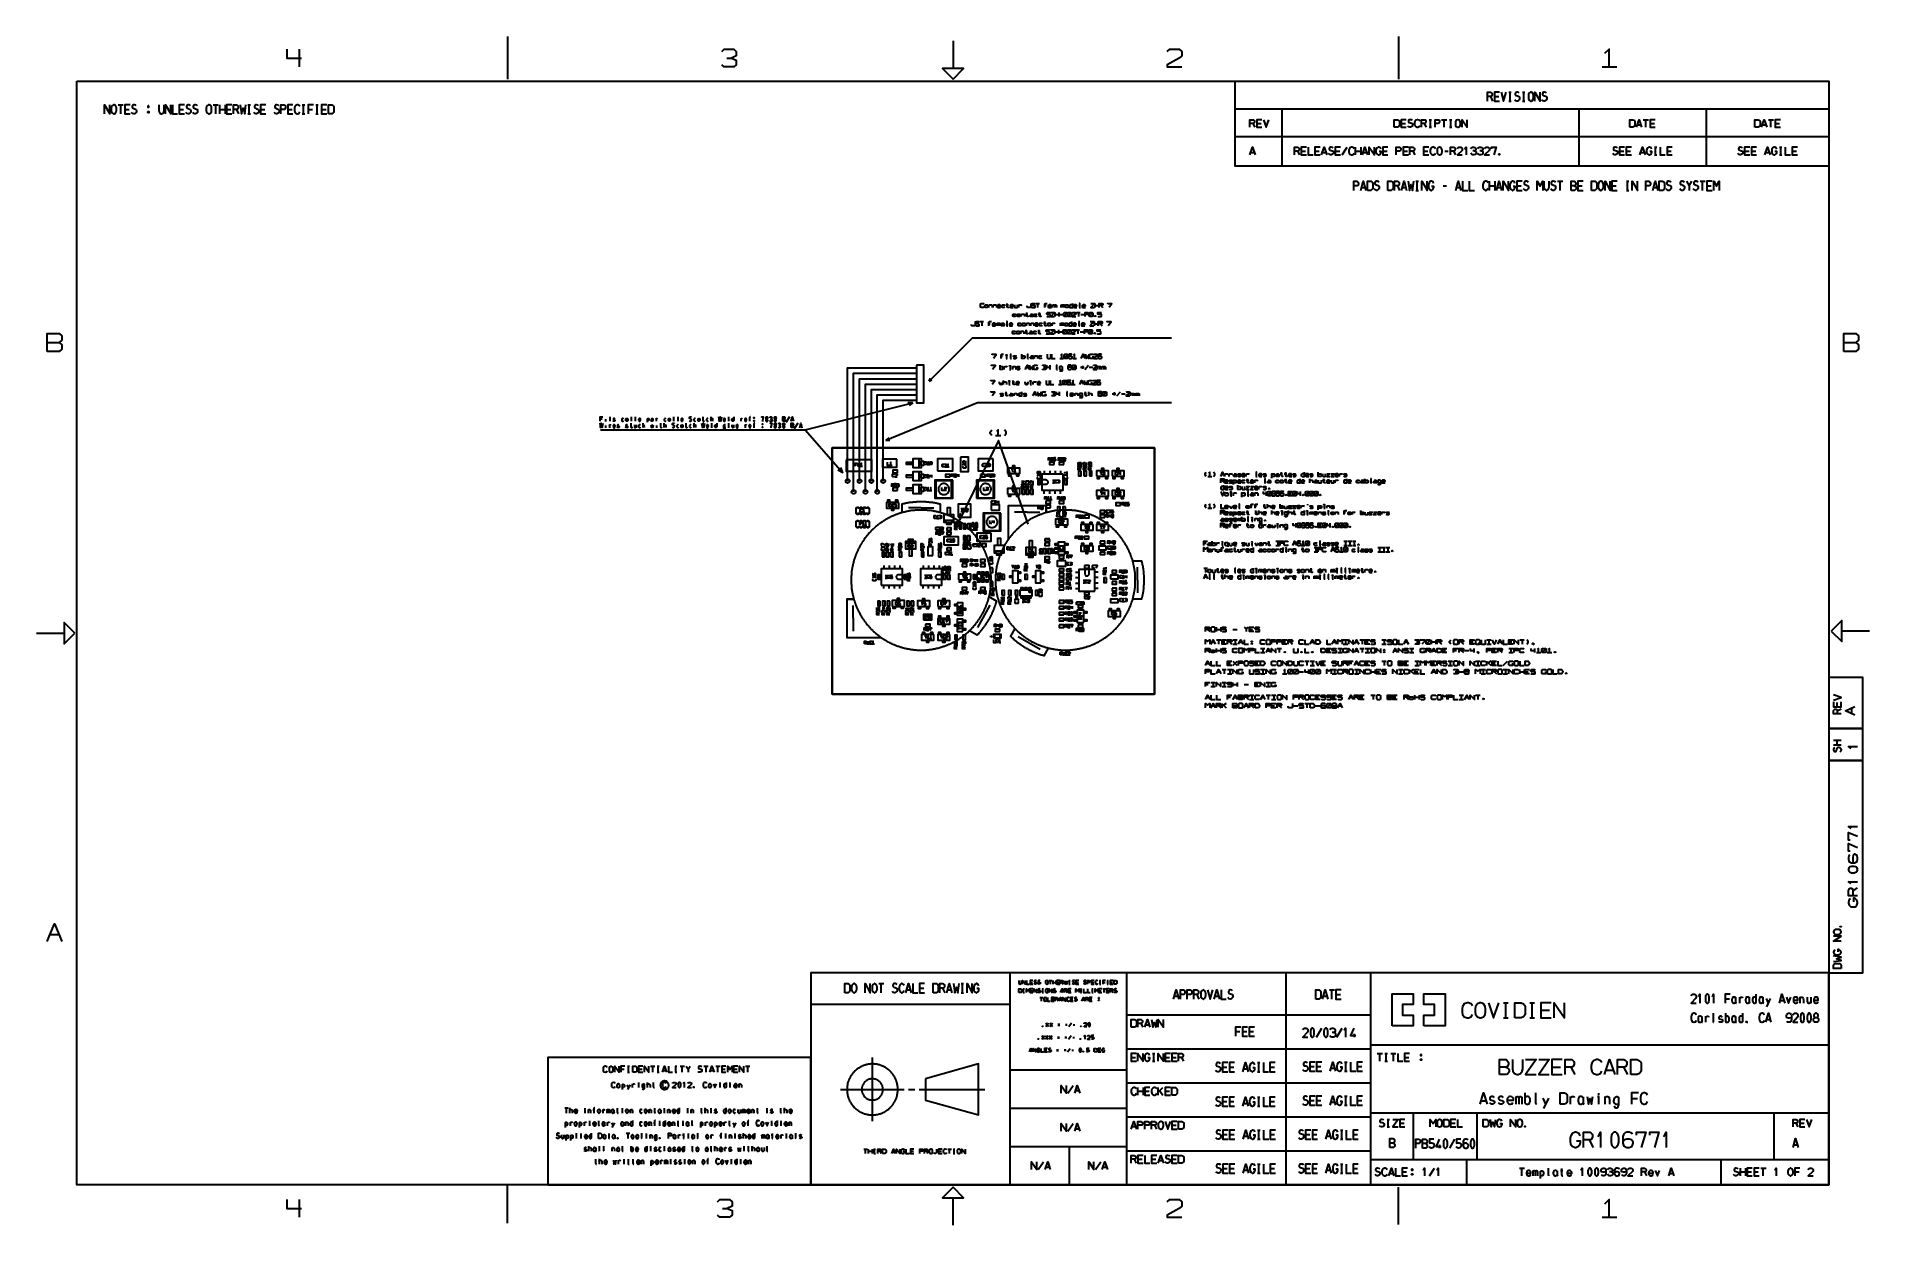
# Model space of a CAD drawing. Header units: millimetres. Extents: x 0 to 1189, y 35 to 806.
import ezdxf

# ---------------------------------------------------------------- set-up
doc = ezdxf.new("R2010")
doc.units = ezdxf.units.MM
doc.layers.add('Pen 1', color=7, linetype='Continuous')

msp = doc.modelspace()

# ---------------------------------------------------------------- linework, layer by layer
at = {"layer": 'Pen 1', "color": 7, "lineweight": 30}
for p, q in [((170.6, 797.5), (170.6, 786)), ((305.7, 805.6), (305.7, 778.1)), ((594.5, 802.8), (594.5, 785)), ((883.3, 805.6), (883.3, 778.1)), ((447.8, 791.7), (450.9, 791.7)), ((1015.3, 786), (1024.8, 786)), ((53.2, 761.5), (56.6, 761.5)), ((54.9, 755.5), (54.9, 761.5)), ((114.8, 761.5), (118.2, 761.5)), ((116.5, 755.5), (116.5, 761.5)), ((119.2, 755.5), (119.2, 761.5)), ((122.6, 761.5), (122.6, 755.5)), ((137.4, 761.5), (139, 761.5)), ((138.2, 755.5), (138.2, 761.5)), ((172.6, 761.5), (174.2, 761.5)), ((173.4, 755.5), (173.4, 761.5)), ((181.4, 761.5), (183, 761.5)), ((182.2, 755.5), (182.2, 761.5)), ((942.9, 766.8), (944.2, 763.8)), ((945.5, 766.8), (948.3, 766.8)), ((954.9, 769.7), (956.4, 769.7)), ((954.9, 763.8), (956.4, 763.8)), ((955.7, 763.8), (955.7, 769.7)), ((963.7, 769.7), (965.2, 769.7)), ((963.7, 763.8), (965.2, 763.8)), ((964.5, 763.8), (964.5, 769.7)), ((57.6, 758.5), (60.5, 758.5)), ((92.8, 758.5), (95.7, 758.5)), ((119.2, 758.5), (122.6, 758.5)), ((123.6, 758.5), (126.4, 758.5)), ((129.9, 758.5), (131.2, 755.5)), ((137.4, 755.5), (139, 755.5)), ((145.6, 758.5), (148.4, 758.5)), ((163.2, 758.5), (166.1, 758.5)), ((172.6, 755.5), (174.2, 755.5)), ((176.4, 758.5), (179.3, 758.5)), ((181.4, 755.5), (183, 755.5)), ((185.2, 758.5), (188.1, 758.5)), ((777.4, 758.8), (1162.4, 758.8)), ((788.9, 749.4), (790.2, 746.9)), ((791.4, 749.4), (794.2, 749.4)), ((807.7, 758.8), (807.7, 721.7)), ((885, 749.4), (887.8, 749.4)), ((900, 749.4), (901.3, 746.9)), ((903.2, 751.8), (904.7, 751.8)), ((904, 746.9), (904, 751.8)), ((911.3, 751.8), (914.7, 751.8)), ((913, 746.9), (913, 751.8)), ((916.3, 751.8), (917.9, 751.8)), ((917.2, 746.9), (917.2, 751.8)), ((1000.2, 758.8), (1000.2, 721.7)), ((1042, 751.8), (1045.3, 751.8)), ((1043.7, 746.9), (1043.7, 751.8)), ((1046.4, 749.4), (1049.2, 749.4)), ((1082.7, 758.8), (1082.7, 721.7)), ((1123.1, 751.8), (1126.5, 751.8)), ((1124.8, 746.9), (1124.8, 751.8)), ((1127.5, 749.4), (1130.3, 749.4)), ((777.4, 741), (1162.4, 741)), ((903.2, 746.9), (904.7, 746.9)), ((916.3, 746.9), (917.9, 746.9)), ((1038.1, 748.5), (1040.4, 748.5)), ((1119.2, 748.5), (1121.6, 748.5)), ((787.5, 730.6), (789.9, 730.6)), ((817.8, 731.5), (819.1, 729)), ((820.3, 731.5), (823.1, 731.5)), ((829.1, 731.5), (831.9, 731.5)), ((834, 730.6), (836.4, 730.6)), ((842.3, 731.5), (845.2, 731.5)), ((846.7, 729), (850.1, 734)), ((855.5, 729), (855.5, 734)), ((855.5, 731.5), (858.9, 731.5)), ((858.9, 734), (858.9, 729)), ((860.4, 730.6), (862.8, 730.6)), ((873.1, 731.5), (876, 731.5)), ((886.3, 731.5), (889.2, 731.5)), ((892.6, 731.5), (893.9, 729)), ((899.5, 731.5), (902.3, 731.5)), ((913.3, 731.5), (915.5, 731.5)), ((919, 731.5), (920.3, 729)), ((1026.6, 731.5), (1029.4, 731.5)), ((1031, 731.5), (1033.8, 731.5)), ((1040.3, 730.6), (1042.7, 730.6)), ((1049.2, 734), (1050.8, 734)), ((1049.2, 729), (1050.8, 729)), ((1050, 729), (1050, 734)), ((1057.4, 731.5), (1060.2, 731.5)), ((1107.7, 731.5), (1110.6, 731.5)), ((1112.1, 731.5), (1114.9, 731.5)), ((1121.4, 730.6), (1123.8, 730.6)), ((1130.3, 734), (1131.9, 734)), ((1130.3, 729), (1131.9, 729)), ((1131.2, 729), (1131.2, 734)), ((1138.5, 731.5), (1141.3, 731.5)), ((859.3, 707.9), (861.7, 707.9)), ((882.7, 709), (884, 706)), ((885.7, 707.9), (888.1, 707.9)), ((894.6, 711.9), (896.2, 711.9)), ((894.6, 706), (896.2, 706)), ((895.4, 706), (895.4, 711.9)), ((912.2, 709), (914.4, 709)), ((920.9, 707.9), (923.3, 707.9)), ((942.4, 706), (942.4, 711.9)), ((942.4, 709), (945.8, 709)), ((945.8, 711.9), (945.8, 706)), ((947.3, 707.9), (949.7, 707.9)), ((960, 709), (962.8, 709)), ((986.4, 711.9), (989.8, 711.9)), ((988.1, 706), (988.1, 711.9)), ((999.6, 709), (1002.5, 709)), ((1021.7, 709), (1024.5, 709)), ((1031.1, 711.9), (1032.6, 711.9)), ((1031.1, 706), (1032.6, 706)), ((1031.8, 706), (1031.8, 711.9)), ((1048.6, 707.9), (1050.9, 707.9)), ((1071.7, 709), (1073.4, 711.9)), ((1078.8, 711.9), (1082.2, 711.9)), ((1080.5, 706), (1080.5, 711.9)), ((1083.2, 709), (1086.1, 709)), ((617.8, 630.1), (617.8, 631.8)), ((620.6, 630.1), (620.6, 631.8)), ((628.8, 631.8), (630.4, 631.8)), ((636.3, 630.1), (636.3, 631.8)), ((637.1, 630.1), (637.1, 631.8)), ((648.1, 632.8), (650.5, 632.8)), ((649.3, 632.8), (649.3, 630.1)), ((653.6, 631.5), (654.8, 631.5)), ((659.1, 630.1), (659.1, 631.8)), ((664.6, 630.1), (664.6, 631.8)), ((676.4, 630.1), (677.2, 630.1)), ((686.6, 630.1), (686.6, 632.8)), ((686.6, 631.5), (689, 631.5)), ((689, 632.8), (689, 630.1)), ((690.5, 631.5), (691.7, 630.1)), ((611.9, 621), (614.3, 621)), ((613.1, 621), (613.1, 618.2)), ((617.4, 619.6), (618.6, 619.6)), ((622.9, 618.2), (622.9, 619.9)), ((629.2, 618.2), (630, 618.2)), ((638.8, 624.2), (638.8, 625.8)), ((641.5, 625.8), (643.1, 625.8)), ((642.2, 618.2), (642.2, 619.9)), ((644.9, 618.2), (644.9, 619.9)), ((649.8, 625.8), (651.4, 625.8)), ((653.2, 619.9), (654.8, 619.9)), ((658.7, 618.2), (658.7, 619.9)), ((660.8, 624.2), (660.8, 626.9)), ((660.8, 625.5), (663.2, 625.5)), ((663.2, 626.9), (663.2, 624.2)), ((663.5, 625.5), (665.9, 625.5)), ((664.2, 618.2), (664.2, 619.9)), ((666.3, 624.2), (668.7, 626.9)), ((669, 624.2), (671.4, 626.9)), ((674.6, 626.9), (676.9, 626.9)), ((675.8, 626.9), (675.8, 624.2)), ((676, 618.2), (676.8, 618.2)), ((677.3, 625.5), (679.7, 625.5)), ((682.8, 624.2), (685.2, 626.9)), ((686.2, 618.2), (686.2, 621)), ((686.2, 619.6), (688.5, 619.6)), ((688.5, 621), (688.5, 618.2)), ((690.1, 619.6), (691.3, 618.2)), ((7.3, 607.5), (15.1, 607.5)), ((606.9, 610.2), (579, 582.3)), ((736.2, 610.2), (606.9, 610.2)), ((638.5, 613), (638.5, 614.7)), ((641.2, 614.7), (642.8, 614.7)), ((649.5, 614.7), (651, 614.7)), ((660.5, 613), (660.5, 615.7)), ((660.5, 614.3), (662.8, 614.3)), ((662.8, 615.7), (662.8, 613)), ((663.2, 614.3), (665.6, 614.3)), ((666, 613), (668.3, 615.7)), ((668.7, 613), (671.1, 615.7)), ((674.2, 615.7), (676.6, 615.7)), ((675.4, 615.7), (675.4, 613)), ((677, 614.3), (679.3, 614.3)), ((682.5, 613), (684.8, 615.7)), ((1172.1, 607.5), (1179.9, 607.5)), ((625.3, 598.5), (626.5, 598.5)), ((628.9, 597.1), (629.7, 597.1)), ((631.7, 597.1), (632.4, 597.1)), ((642.7, 597.1), (643.4, 597.1)), ((647.3, 597.1), (647.3, 598.8)), ((663.8, 597.1), (666.2, 597.1)), ((666.6, 597.1), (669, 599.8)), ((672.1, 597.1), (674.5, 597.1)), ((679.6, 598.1), (678, 598.1)), ((579, 582.3), (580, 584.4)), ((579, 582.3), (580.7, 583.3)), ((627.2, 580.2), (627.2, 582.9)), ((627.7, 590), (627.7, 591.8)), ((631.2, 590), (632, 590)), ((633.2, 590), (633.2, 591.8)), ((643.4, 591), (641.8, 591)), ((653.2, 591.4), (654, 591.4)), ((657.2, 592.8), (657.2, 590)), ((661.5, 590), (662.3, 590)), ((665.8, 580.2), (668.1, 582.9)), ((671.7, 590), (674.1, 592.8)), ((677.2, 591.4), (679.6, 591.4)), ((678.4, 592.4), (678.4, 590.4)), ((680, 590), (682.3, 592.8)), ((682.7, 591.4), (685.1, 591.4)), ((688.2, 590), (688.2, 591.8)), ((691, 590), (691, 591.8)), ((625.7, 580.5), (625.7, 581.2)), ((628.1, 574.5), (629.7, 574.5)), ((630.8, 580.2), (631.6, 580.2)), ((632.8, 581.9), (634.3, 581.9)), ((634.2, 572.8), (634.2, 574.5)), ((642.2, 580.5), (642.2, 581.2)), ((644.5, 580.2), (645.3, 580.2)), ((646.5, 580.2), (646.5, 581.9)), ((648.2, 573.8), (646.7, 573.8)), ((659.2, 574.1), (659.9, 574.1)), ((663, 580.2), (665.3, 580.2)), ((663.3, 575.5), (663.3, 572.8)), ((668.2, 572.8), (669, 572.8)), ((671.2, 580.2), (673.6, 580.2)), ((673.5, 572.8), (673.5, 574.5)), ((678.7, 581.2), (677.2, 581.2)), ((679.5, 574.5), (681.1, 574.5)), ((682.6, 572.8), (682.6, 575.5)), ((691.7, 572.8), (694, 575.5)), ((697.7, 574.1), (700, 574.1)), ((698.9, 575.2), (698.9, 573.1)), ((700.7, 572.8), (703.1, 575.5)), ((703.8, 574.1), (706.1, 574.1)), ((709.8, 572.8), (709.8, 574.5)), ((712.8, 572.8), (712.8, 574.5)), ((372, 559.3), (372, 556.4)), ((385.8, 559.3), (385.8, 556.4)), ((388.5, 559.3), (388.5, 556.4)), ((413.3, 559.3), (413.3, 556.4)), ((416, 559.3), (416, 556.4)), ((432, 558.5), (433, 558.5)), ((437.4, 559.3), (437.4, 556.4)), ((449, 559.3), (449, 556.4)), ((465.5, 558.9), (465.4, 558.5)), ((486.3, 555.9), (488.7, 559.5)), ((498.6, 550.8), (568.5, 568.3)), ((526.2, 517.7), (526.2, 558.9)), ((530, 510.7), (530, 558.9)), ((533.9, 517.7), (533.9, 558.9)), ((537.8, 510.7), (537.8, 558.9)), ((541.6, 517.7), (541.6, 558.9)), ((545.4, 510.7), (545.4, 558.9)), ((549.3, 517.7), (549.3, 558.9)), ((610.4, 568.3), (551, 543.9)), ((568.5, 568.3), (565.3, 568.3)), ((568.5, 568.3), (566, 566.6)), ((736.2, 568.3), (610.4, 568.3)), ((365.8, 558), (367, 558)), ((369.3, 558.3), (369.3, 558.2)), ((369.3, 557.7), (369.3, 556.3)), ((369.3, 554.2), (369.3, 554)), ((369.3, 553.6), (369.3, 552.2)), ((385.2, 554.4), (386.2, 554.4)), ((389, 554.2), (389, 552.2)), ((393.4, 555.2), (393.4, 552.3)), ((393.4, 552.8), (394.5, 554.4)), ((393.9, 553.7), (394.6, 552.3)), ((402.3, 554.2), (402.3, 554)), ((402.3, 553.6), (402.3, 552.2)), ((404.5, 554.4), (405.5, 554.4)), ((407.1, 555.2), (407.1, 552.3)), ((421, 554.4), (422, 554.4)), ((426.4, 555.2), (426.4, 552.3)), ((438, 555.2), (438, 552.2)), ((449, 555.2), (449, 552.2)), ((452.3, 554.2), (452.3, 552.2)), ((462.3, 558.2), (463.1, 558.2)), ((465.1, 554), (465.9, 554)), ((465.5, 556.8), (465.4, 556.5)), ((471, 554.8), (470.9, 554.4)), ((471, 552.7), (470.9, 552.4)), ((489.8, 557.3), (490.8, 557.3)), ((491.8, 551.8), (494.2, 555.4)), ((495.3, 553.2), (496.3, 553.2)), ((622, 547.1), (625.5, 547.1)), ((551, 543.9), (553.1, 545.6)), ((551, 543.9), (553.5, 544.2)), ((523.1, 522.9), (519.9, 524.7)), ((523.1, 522.9), (521.7, 526.4)), ((531.1, 528.2), (532, 528.2)), ((534.4, 527.3), (535.8, 527.3)), ((553.5, 528), (555, 528)), ((572.5, 526.2), (572.5, 532.2)), ((572.5, 517.8), (572.5, 523.8)), ((573.9, 527.8), (573.9, 530.6)), ((577.8, 528.4), (579.2, 528.4)), ((579.4, 528.4), (580.8, 530.2)), ((590.7, 526.8), (592.1, 526.8)), ((617.5, 528), (618, 528)), ((632.3, 525.3), (633.7, 525.3)), ((633, 525.3), (633, 523.5)), ((634, 523.5), (635.4, 523.5)), ((651, 522.3), (649.2, 523.8)), ((653.7, 524.4), (653.7, 522.2)), ((657.1, 531.9), (657.8, 531)), ((657.2, 524.4), (657.2, 522.2)), ((660.7, 524.4), (660.7, 522.2)), ((663.5, 531.8), (664.2, 530.8)), ((664.2, 524.4), (664.2, 522.2)), ((668.5, 522.3), (668.5, 523.8)), ((677.6, 528.3), (675.7, 529.7)), ((676.7, 525.7), (677.6, 526.4)), ((680.2, 525.7), (681, 526.4)), ((683.3, 525.7), (684.2, 526.4)), ((684.2, 526.6), (684.2, 528)), ((689.8, 523.4), (691.2, 523.4)), ((690.5, 523.4), (690.5, 521.6)), ((702.8, 523.6), (702.8, 521.8)), ((555.5, 515), (556.2, 514)), ((572.5, 509.4), (572.5, 515.5)), ((573.9, 519.5), (573.9, 522.2)), ((573.9, 511), (573.9, 513.8)), ((577.8, 520), (579.2, 520)), ((577.8, 511.6), (579.2, 511.6)), ((579.4, 511.6), (580.8, 511.6)), ((580.6, 521.8), (580.6, 520)), ((583.6, 506.6), (583.6, 518.2)), ((593.5, 506.6), (593.5, 518.2)), ((594.3, 521.3), (595, 520.3)), ((598.1, 522.2), (598.1, 520.3)), ((610.7, 518.2), (610.7, 506.6)), ((616.3, 512.7), (616.8, 512.7)), ((617.3, 521.3), (618.1, 520.3)), ((620.4, 521.3), (620.9, 521.3)), ((620.6, 518.2), (620.6, 506.6)), ((632.5, 512.2), (634, 512.2)), ((633.2, 512.2), (633.2, 510.4)), ((639, 517.6), (640.9, 517.6)), ((640, 513.8), (640.9, 514.5)), ((640.9, 514.8), (640.9, 516.2)), ((642.8, 516.9), (642.8, 517.3)), ((642.8, 513.8), (643.7, 514.5)), ((643.7, 514.8), (643.7, 516.2)), ((645.6, 513.8), (646.5, 514.5)), ((646.5, 514.8), (646.5, 516.2)), ((651, 520.7), (651, 522.1)), ((653.7, 509.5), (653.7, 511.7)), ((657.2, 509.5), (657.2, 511.7)), ((658.9, 518.3), (660.3, 518.3)), ((658.9, 516.5), (660.3, 516.5)), ((659.6, 518.3), (659.6, 516.5)), ((660.7, 509.5), (660.7, 511.7)), ((662.7, 517.4), (663.2, 517.4)), ((664.2, 509.5), (664.2, 511.7)), ((668.5, 520.7), (668.5, 522.1)), ((691.9, 522.5), (692.4, 522.5)), ((759.8, 520.6), (762.2, 520.6)), ((770.1, 521.7), (768.5, 521.7)), ((769.3, 517.8), (770.5, 516.5)), ((770.8, 520.6), (770.8, 522.3)), ((773.6, 520.6), (773.6, 522.3)), ((783.8, 512.3), (783.8, 514.1)), ((784.6, 520.6), (784.6, 522.3)), ((784.6, 518.2), (786.2, 518.2)), ((790.1, 516.5), (790.1, 518.2)), ((790.9, 520.6), (791.7, 520.6)), ((792.8, 512.3), (792.8, 514.1)), ((796.4, 516.5), (797.2, 516.5)), ((797.6, 511), (797.6, 508.2)), ((798.3, 508.2), (800.7, 511)), ((806.6, 522.3), (808.2, 522.3)), ((809.3, 522.3), (810.9, 522.3)), ((809.3, 518.2), (810.9, 518.2)), ((814.8, 508.2), (817.2, 511)), ((819.6, 511), (819.6, 508.2)), ((823.1, 508.2), (825.5, 511)), ((825.8, 516.5), (825.8, 519.2)), ((825.8, 508.2), (828.2, 511)), ((828.6, 508.2), (831, 511)), ((833.3, 516.5), (833.3, 518.2)), ((834.1, 518.2), (835.7, 518.2)), ((836.1, 520.6), (836.1, 522.3)), ((841.6, 516.5), (841.6, 518.2)), ((842.3, 516.5), (842.3, 518.2)), ((845.1, 520.6), (845.1, 522.3)), ((865.2, 516.5), (865.9, 516.5)), ((554.8, 501), (556.2, 501)), ((573.8, 500.3), (565.6, 500.3)), ((573.8, 500.3), (582.1, 500.3)), ((599.5, 499.8), (601, 499.8)), ((600.2, 499.8), (600.2, 498)), ((623.9, 504.9), (623.9, 503)), ((650.5, 500.4), (651.2, 499.5)), ((654.7, 506.6), (655.5, 505.7)), ((655, 501.7), (655, 497.5)), ((655.7, 505.7), (657.1, 505.7)), ((657.3, 505.7), (658.8, 505.7)), ((663.1, 506.6), (663.8, 505.7)), ((664, 505.7), (665.5, 505.7)), ((665.7, 505.7), (667.1, 507.5)), ((690, 510.6), (691.4, 510.6)), ((690.7, 510.6), (690.7, 508.8)), ((692.8, 510.6), (692.8, 508.8)), ((702, 509.8), (702.5, 509.8)), ((704.7, 502.8), (705.4, 501.9)), ((705.6, 501.9), (707, 501.9)), ((759.8, 500), (762.2, 500)), ((774.4, 508.2), (775.2, 508.2)), ((776.3, 508.2), (776.3, 510)), ((779.9, 500), (780.7, 500)), ((785.4, 508.2), (786.2, 508.2)), ((787.3, 501.4), (788.5, 501.4)), ((790.1, 508.2), (790.1, 510)), ((790.1, 501.4), (791.3, 501.4)), ((795.6, 501.7), (797.2, 501.7)), ((798.3, 500), (798.3, 502.7)), ((811.3, 500), (811.3, 501.7)), ((812.1, 509.6), (813.7, 509.6)), ((820.3, 500), (820.3, 501.7)), ((824.3, 502.7), (824.3, 502)), ((834.9, 500), (835.7, 500)), ((836.8, 500), (836.8, 501.7)), ((534, 489.8), (534.9, 489.8)), ((535.6, 490.7), (537, 490.7)), ((535.6, 488.9), (537, 488.9)), ((536, 497.6), (537.4, 497.6)), ((536.3, 490.7), (536.3, 488.9)), ((537.2, 488.9), (538.7, 488.9)), ((583.9, 493.5), (585.3, 493.5)), ((586, 494.4), (586.5, 494.4)), ((588.8, 492.3), (594.9, 492.3)), ((590.5, 490.9), (593.2, 490.9)), ((596.6, 487), (597.5, 487.8)), ((599.8, 495.9), (598.7, 495.9)), ((598.8, 496.1), (599.7, 496.1)), ((598.8, 495.6), (599.7, 495.6)), ((599.5, 498), (601, 498)), ((609.4, 486.5), (610.3, 487.2)), ((614.9, 485.4), (614.9, 496.9)), ((621, 492.1), (621, 490.3)), ((624.8, 485.4), (624.8, 496.9)), ((642.6, 497.5), (634.3, 497.5)), ((642.6, 497.5), (650.8, 497.5)), ((666.9, 495.1), (667.8, 495.8)), ((675.3, 494.7), (676, 493.8)), ((677.9, 493.8), (679.3, 493.8)), ((679.7, 488.6), (681.1, 488.6)), ((680.3, 488.6), (680.3, 486.8)), ((689.8, 488.6), (691.2, 488.6)), ((690.5, 488.6), (690.5, 486.8)), ((694.5, 495.1), (695.2, 494.1)), ((696, 497.9), (696.5, 497.9)), ((696.7, 496), (696.7, 494.1)), ((769.3, 497.2), (770.5, 495.9)), ((769.3, 489), (770.5, 487.6)), ((773.6, 489), (774.8, 489)), ((779.1, 491.7), (779.1, 493.5)), ((779.1, 487.6), (779.1, 489.3)), ((784.6, 497.6), (786.2, 497.6)), ((784.6, 489.3), (786.2, 489.3)), ((785.4, 491.7), (786.2, 491.7)), ((788.2, 491.7), (788.9, 491.7)), ((790.1, 497.6), (791.7, 497.6)), ((790.1, 491.7), (790.1, 493.5)), ((792.8, 495.9), (792.8, 498.6)), ((795.6, 487.6), (795.6, 489.3)), ((801.1, 495.9), (801.1, 498.6)), ((802.3, 488), (802.3, 488.6)), ((804.7, 487.6), (805.4, 487.6)), ((806.6, 487.6), (806.6, 489.3)), ((807.4, 495.9), (808.2, 495.9)), ((812.1, 495.9), (812.1, 498.6)), ((814.8, 497.6), (816.4, 497.6)), ((816.8, 490.4), (816.8, 487.6)), ((817.6, 487.6), (820, 490.4)), ((823.9, 495.9), (824.7, 495.9)), ((825.8, 495.9), (825.8, 497.6)), ((831.3, 495.9), (831.3, 497.6)), ((831.3, 489), (832.9, 489)), ((834.1, 487.6), (836.5, 490.4)), ((837.7, 495.9), (838.4, 495.9)), ((838.8, 490.4), (838.8, 487.6)), ((842.3, 495.9), (842.3, 497.6)), ((842.3, 487.6), (844.7, 490.4)), ((845.1, 487.6), (847.5, 490.4)), ((847.9, 497.2), (849, 497.2)), ((847.9, 487.6), (850.2, 490.4)), ((853.4, 495.9), (853.4, 497.6)), ((863.6, 495.9), (863.6, 497.6)), ((872.6, 495.9), (872.6, 497.6)), ((550.1, 474.2), (550.1, 475.6)), ((551, 475.4), (552.9, 475.4)), ((554.2, 475.4), (556, 475.4)), ((556, 475.9), (556, 477.3)), ((570.1, 477.4), (564, 477.4)), ((568.5, 478.7), (565.7, 478.7)), ((579.9, 477.9), (579.9, 478.3)), ((579.9, 476.4), (580.8, 477.1)), ((584.3, 483.8), (585, 482.8)), ((609.7, 476.2), (610.2, 476.2)), ((665.7, 474.8), (665.7, 476.2)), ((674.7, 481.1), (675.3, 480.2)), ((695.6, 478), (696.3, 477)), ((697.7, 478.9), (697.7, 477)), ((698.2, 473.5), (699.6, 475.4)), ((757.1, 477.4), (758.7, 477.4)), ((765.3, 476), (765.3, 477.7)), ((768.9, 476), (769.7, 476)), ((772.8, 475), (772.8, 477.7)), ((775.6, 476), (775.6, 477.7)), ((786.6, 476), (786.6, 477.7)), ((788.2, 476), (788.9, 476)), ((795.6, 476), (795.6, 477.7)), ((798.3, 477.7), (799.9, 477.7)), ((803.8, 478.8), (806.2, 478.8)), ((803.8, 476), (806.2, 476)), ((805, 478.8), (805, 476)), ((816.8, 477), (815.2, 477)), ((820.3, 476), (822.7, 476)), ((823.1, 476), (825.5, 478.8)), ((832.2, 476), (832.9, 476)), ((847.9, 478.8), (850.2, 478.8)), ((847.9, 476), (850.2, 476)), ((849, 478.8), (849, 476)), ((850.6, 478.8), (853, 478.8)), ((850.6, 476), (853, 476)), ((851.8, 478.8), (851.8, 476)), ((853.4, 478.8), (855.7, 478.8)), ((853.4, 476), (855.7, 476)), ((854.5, 478.8), (854.5, 476)), ((552, 473.3), (552.9, 474)), ((555.1, 473.3), (556, 474)), ((560.3, 474.7), (560.3, 475.2)), ((560.3, 473.3), (561.2, 474)), ((574.7, 474.7), (574.7, 475.2)), ((574.7, 473.3), (575.6, 474)), ((586.1, 473.3), (587, 474)), ((591.7, 470.8), (592.2, 470.8)), ((592.9, 469.9), (594.3, 469.9)), ((600.2, 466.1), (601, 465.2)), ((602.2, 474.3), (603.2, 475)), ((602.8, 465.2), (604.2, 467)), ((606.5, 466.2), (607.2, 465.3)), ((606.5, 463.4), (607.2, 462.5)), ((608.6, 467.1), (608.6, 465.3)), ((608.6, 464.3), (608.6, 462.5)), ((609.5, 463.4), (610, 463.4)), ((610.2, 467.1), (610.2, 465.3)), ((620.2, 465.4), (620.2, 466.9)), ((621.3, 472.4), (627.4, 472.4)), ((623, 471), (625.8, 471)), ((631.2, 473.2), (632.7, 473.2)), ((640.9, 464.1), (642.7, 464.1)), ((642, 471), (648, 471)), ((643.6, 469.6), (646.3, 469.6)), ((645.3, 471.9), (646.8, 471.9)), ((651.7, 472.8), (651.7, 473.2)), ((651.7, 471.4), (652.7, 472)), ((654.9, 465.5), (655.6, 464.6)), ((659.1, 471.7), (660, 472.4)), ((663.8, 471.5), (663.8, 473)), ((663.8, 472.2), (665.7, 472.2)), ((665.7, 471.5), (665.7, 473)), ((669.2, 468.6), (669.9, 467.7)), ((670.6, 464.1), (671.1, 464.1)), ((695.6, 471), (696.3, 470)), ((698.2, 470), (699.6, 471.9)), ((762.6, 471.9), (762.6, 473.6)), ((767.3, 471.9), (767.3, 473.6)), ((768.1, 473.3), (769.3, 473.3)), ((776.3, 473.6), (777.9, 473.6)), ((781.1, 471.9), (781.1, 473.6)), ((781.8, 471.9), (781.8, 473.6)), ((803.8, 471.9), (803.8, 473.6)), ((810.2, 471.9), (810.9, 471.9)), ((812.1, 471.9), (812.1, 473.6)), ((820.3, 473.6), (821.9, 473.6)), ((828.6, 474.6), (831, 474.6)), ((828.6, 471.9), (831, 471.9)), ((829.8, 474.6), (829.8, 471.9)), ((841.6, 472.9), (840, 472.9)), ((845.1, 471.9), (847.5, 471.9)), ((847.9, 471.9), (850.2, 474.6)), ((856.9, 471.9), (857.7, 471.9)), ((869.9, 474.6), (872.2, 474.6)), ((869.9, 471.9), (872.2, 471.9)), ((871, 474.6), (871, 471.9)), ((872.6, 474.6), (875, 474.6)), ((872.6, 471.9), (875, 471.9)), ((873.8, 474.6), (873.8, 471.9)), ((875.4, 474.6), (877.7, 474.6)), ((875.4, 471.9), (877.7, 471.9)), ((876.5, 474.6), (876.5, 471.9)), ((544.4, 454.7), (544.4, 456.1)), ((549.6, 462.9), (549.6, 460.7)), ((550.5, 456.5), (551.9, 456.5)), ((550.5, 454.7), (551.9, 454.7)), ((551.2, 456.5), (551.2, 454.7)), ((553.1, 462.9), (553.1, 460.7)), ((556.6, 462.9), (556.6, 460.7)), ((560.1, 462.9), (560.1, 460.7)), ((565.9, 455.1), (565.9, 455.5)), ((565.9, 453.7), (566.8, 454.4)), ((575.1, 462.9), (575.1, 460.7)), ((576.1, 456.6), (577.5, 456.6)), ((576.1, 454.8), (577.5, 454.8)), ((576.8, 456.6), (576.8, 454.8)), ((578.6, 462.9), (578.6, 460.7)), ((582.1, 462.9), (582.1, 460.7)), ((585.6, 462.9), (585.6, 460.7)), ((589.9, 459.2), (589.9, 460.6)), ((591.8, 461.3), (591.8, 461.8)), ((591.8, 459.7), (591.8, 460.1)), ((591.8, 458.3), (592.7, 459)), ((600.5, 456.4), (602, 456.4)), ((601.2, 456.4), (601.2, 454.5)), ((612.1, 456.5), (613.5, 456.5)), ((612.1, 454.7), (613.5, 454.7)), ((612.8, 456.5), (612.8, 454.7)), ((624.5, 457), (624.5, 457.4)), ((624.5, 453.9), (625.4, 454.6)), ((632.5, 463), (633.9, 463)), ((633.2, 463), (633.2, 461.2)), ((634.2, 461.2), (635.6, 461.2)), ((635.8, 461.2), (637.2, 463)), ((641.8, 460.3), (642.7, 461)), ((648.2, 463), (649.5, 463)), ((648.8, 463), (648.8, 461.2)), ((669, 456.8), (669.7, 455.9)), ((671, 455.1), (671, 453.3)), ((673.9, 458.6), (676, 458.6)), ((673.9, 455.1), (676, 455.1)), ((673.9, 451.6), (676, 451.6)), ((678.8, 453.5), (680.2, 453.5)), ((678.8, 451.7), (680.2, 451.7)), ((679.5, 453.5), (679.5, 451.7)), ((688.7, 458.6), (686.5, 458.6)), ((688.7, 455.1), (686.5, 455.1)), ((688.7, 451.6), (686.5, 451.6)), ((693, 457.9), (693.9, 458.6)), ((693.9, 460.5), (693.9, 461.9)), ((703.3, 459.1), (704, 458.2)), ((703.3, 452.1), (704, 451.2)), ((704.2, 454.7), (705.7, 454.7)), ((706.3, 459.1), (706.8, 459.1)), ((707, 456.5), (707, 454.7)), ((714.1, 453.5), (714.1, 461.8)), ((714.1, 453.5), (714.1, 445.3)), ((757.1, 461.3), (759.5, 461.3)), ((759.1, 455.5), (757.5, 455.5)), ((758.3, 461.3), (758.3, 458.5)), ((760.6, 454.4), (761.4, 454.4)), ((763.4, 454.4), (764.2, 454.4)), ((764.6, 458.5), (764.6, 460.3)), ((765.3, 460.3), (766.9, 460.3)), ((768.1, 456.1), (769.7, 456.1)), ((770.8, 454.4), (770.8, 457.2)), ((777.2, 458.5), (777.9, 458.5)), ((782.7, 454.4), (783.4, 454.4)), ((784.6, 454.4), (784.6, 456.1)), ((790.1, 454.4), (790.1, 456.1)), ((790.9, 458.5), (791.7, 458.5)), ((792.8, 458.5), (792.8, 460.3)), ((796.4, 454.4), (797.2, 454.4)), ((798.3, 458.5), (798.3, 460.3)), ((801.1, 454.4), (801.1, 456.1)), ((804.7, 458.5), (805.4, 458.5)), ((809.3, 458.5), (809.3, 460.3)), ((812.1, 454.4), (812.1, 456.1)), ((821.2, 454.4), (821.9, 454.4)), ((823.1, 458.5), (823.1, 460.3)), ((823.1, 454.4), (823.1, 456.1)), ((825.8, 460.3), (827.4, 460.3)), ((828.6, 454.4), (828.6, 456.1)), ((832.2, 454.4), (832.9, 454.4)), ((834.1, 458.5), (834.1, 460.3)), ((834.9, 454.4), (835.7, 454.4)), ((837.7, 454.4), (838.4, 454.4)), ((839.6, 458.5), (839.6, 460.3)), ((840.4, 454.4), (841.2, 454.4)), ((842.3, 454.4), (842.3, 456.1)), ((843.2, 458.5), (843.9, 458.5)), ((845.9, 458.5), (846.7, 458.5)), ((847.9, 456.1), (849.4, 456.1)), ((848.7, 458.5), (849.4, 458.5)), ((851.4, 458.5), (852.2, 458.5)), ((853.4, 458.5), (853.4, 460.3)), ((853.4, 454.4), (853.4, 456.1)), ((858.9, 460.3), (860.4, 460.3)), ((861.6, 458.5), (861.6, 460.3)), ((525.7, 441.2), (529.8, 441.2)), ((549.6, 448.1), (549.6, 450.2)), ((553.1, 448.1), (553.1, 450.2)), ((556.6, 448.1), (556.6, 450.2)), ((560.1, 448.1), (560.1, 450.2)), ((575.1, 448.1), (575.1, 450.2)), ((578.6, 448.1), (578.6, 450.2)), ((582.1, 448.1), (582.1, 450.2)), ((585.6, 448.1), (585.6, 450.2)), ((600.2, 445.1), (601, 444.2)), ((602.4, 446), (602.4, 444.2)), ((609.3, 449), (609.3, 450.4)), ((612.1, 445.5), (612.8, 444.5)), ((614.2, 446.4), (614.2, 444.5)), ((619.5, 446.4), (621.3, 446.4)), ((620.4, 444.3), (621.3, 445)), ((627.6, 441.3), (627.6, 442.7)), ((634.9, 442.8), (636.7, 442.8)), ((635.8, 440.5), (635.8, 441)), ((639.3, 441.1), (640.7, 441.1)), ((640, 441.1), (640, 439.3)), ((651.2, 446.6), (651.2, 447.1)), ((651.2, 445), (651.2, 445.5)), ((668.8, 451.2), (669.5, 450.3)), ((668.8, 448.3), (669.5, 447.4)), ((669.8, 450.3), (671.2, 450.3)), ((671, 449.2), (671, 447.4)), ((673.9, 448.1), (676, 448.1)), ((688.7, 448.1), (686.5, 448.1)), ((703.3, 447.9), (704, 447)), ((703.3, 444.8), (704, 443.9)), ((704.2, 451.2), (705.7, 451.2)), ((704.2, 447), (705.7, 447)), ((704.2, 443.9), (705.7, 443.9)), ((704.2, 439.7), (705.7, 439.7)), ((706.3, 440.6), (706.8, 440.6)), ((529.8, 428.8), (529.8, 437)), ((529.8, 428.8), (529.8, 420.5)), ((546, 433.1), (546, 433.6)), ((546, 431.7), (546.9, 432.4)), ((548.6, 435.5), (550.4, 435.5)), ((549.5, 433.1), (549.5, 433.6)), ((549.5, 431.7), (550.4, 432.4)), ((553.6, 434.3), (551.7, 435.7)), ((552.7, 433.1), (552.7, 433.6)), ((552.7, 431.7), (553.6, 432.4)), ((564.9, 433.1), (564.9, 433.6)), ((564.9, 431.7), (565.8, 432.4)), ((565.8, 434.3), (565.8, 435.7)), ((568, 433.1), (568, 433.6)), ((568, 431.7), (568.9, 432.4)), ((573.8, 439), (575.2, 439)), ((574.5, 439), (574.5, 437.2)), ((576.5, 429.4), (577.2, 428.5)), ((579.1, 428.5), (580.5, 428.5)), ((600, 433.7), (600, 435.1)), ((610.5, 422.9), (618.7, 437.2)), ((626.7, 438.7), (627.6, 439.4)), ((631.2, 438.7), (632.2, 439.4)), ((639.3, 439.3), (640.7, 439.3)), ((668, 439.5), (668.7, 438.6)), ((668, 435.7), (668.7, 434.8)), ((668, 431.9), (668.7, 430.9)), ((668, 428), (668.7, 427.1)), ((671.8, 436.6), (671.8, 434.8)), ((676.1, 432.2), (677.9, 432.2)), ((676.1, 427.7), (676.1, 429.1)), ((676.1, 428.4), (677.9, 428.4)), ((676.8, 438.5), (677.2, 438.5)), ((677.9, 437.6), (679.3, 439.4)), ((677.9, 427.7), (677.9, 429.1)), ((0.4, 419.2), (18.3, 419.2)), ((576.1, 417.4), (577.5, 417.4)), ((576.5, 421.7), (577.2, 420.8)), ((576.8, 417.4), (576.8, 415.6)), ((586.2, 417.4), (587.7, 417.4)), ((587, 417.4), (587, 415.6)), ((587.9, 426), (589.3, 426)), ((598.2, 421.6), (598.2, 423)), ((598.2, 422.3), (600, 422.3)), ((599.1, 425.4), (599.1, 425.8)), ((600, 423.2), (600, 424.6)), ((619, 416.5), (619, 417.5)), ((619, 416.9), (620, 417.5)), ((619.3, 417), (620, 416.5)), ((621.6, 416), (621.6, 418.2)), ((622.1, 424), (622.8, 423.1)), ((624.2, 424.9), (624.2, 423.1)), ((624.7, 423.1), (626.1, 424.9)), ((625, 416), (625, 418.2)), ((636.7, 417), (651, 408.7)), ((668, 423.8), (668.7, 422.9)), ((675.3, 421.4), (676, 420.5)), ((759.5, 421.6), (761, 420.2)), ((765.3, 420.2), (765.3, 423)), ((765.3, 421.6), (768.1, 421.6)), ((768.1, 423), (768.1, 420.2)), ((776, 421.6), (778.8, 421.6)), ((784.6, 421.9), (784.6, 420.2)), ((786.8, 421.6), (788.7, 421.6)), ((1188.6, 420.5), (1170.7, 420.5)), ((537.1, 413.1), (538.2, 413.1)), ((542, 412.2), (543.5, 412.2)), ((577.8, 415.6), (579.2, 415.6)), ((579.4, 415.6), (580.8, 415.6)), ((587.9, 415.6), (589.3, 415.6)), ((596.3, 409.7), (597.2, 410.4)), ((602.5, 412.3), (600.6, 413.7)), ((601.5, 409.7), (602.5, 410.4)), ((624.2, 413.1), (625.5, 413.1)), ((664, 406), (665.2, 406)), ((759.5, 407.8), (761, 406.5)), ((764.1, 413), (762.2, 413)), ((765.3, 414.7), (768.1, 414.7)), ((765.3, 406.5), (765.3, 409.2)), ((765.3, 407.8), (768.1, 407.8)), ((766.7, 414.7), (766.7, 412)), ((768.1, 409.2), (768.1, 406.5)), ((768.9, 413.4), (770.8, 413.4)), ((773.9, 413.4), (775.3, 412)), ((776, 414.7), (778.8, 414.7)), ((776, 412), (778.8, 412)), ((777.5, 414.7), (777.5, 412)), ((782, 413), (780.1, 413)), ((793.9, 409.2), (796.7, 409.2)), ((793.9, 406.5), (796.7, 406.5)), ((795.3, 409.2), (795.3, 406.5)), ((799.8, 407.5), (798, 407.5)), ((804.6, 409.2), (807.5, 409.2)), ((806, 409.2), (806, 406.5)), ((808.2, 413.4), (810.1, 413.4)), ((813.2, 413.4), (814.6, 412)), ((828.5, 413), (826.5, 413)), ((836.8, 407.8), (838.7, 407.8)), ((842.8, 413), (840.8, 413)), ((844, 409.2), (846.8, 409.2)), ((844, 406.5), (846.8, 406.5)), ((845.4, 409.2), (845.4, 406.5)), ((847.5, 414.7), (850.4, 414.7)), ((847.5, 412), (850.4, 412)), ((849, 414.7), (849, 412)), ((857, 413), (855.2, 413)), ((857, 407.5), (855.2, 407.5)), ((858.2, 414.7), (861.1, 414.7)), ((858.2, 409.2), (861.1, 409.2)), ((859.7, 414.7), (859.7, 412)), ((859.7, 409.2), (859.7, 406.5)), ((861.8, 413.4), (863.7, 413.4)), ((861.8, 409.2), (864.7, 409.2)), ((861.8, 406.5), (864.7, 406.5)), ((863.2, 409.2), (863.2, 406.5)), ((872.6, 414.7), (875.4, 414.7)), ((872.6, 412), (875.4, 412)), ((874, 414.7), (874, 412)), ((882.1, 407.5), (880.2, 407.5)), ((889.2, 413), (887.3, 413)), ((890.5, 409.2), (893.3, 409.2)), ((890.5, 406.5), (893.3, 406.5)), ((891.8, 409.2), (891.8, 406.5)), ((895, 413.4), (895.9, 413.4)), ((901.2, 412), (904, 414.7)), ((902.6, 407.8), (904, 406.5)), ((904.8, 412), (904.8, 414.7)), ((904.8, 413.4), (907.6, 413.4)), ((907.1, 407.5), (905.2, 407.5)), ((907.6, 414.7), (907.6, 412)), ((909.7, 413.4), (911.2, 412)), ((911.9, 407.8), (913.8, 407.8)), ((919, 407.8), (920.9, 407.8)), ((924, 413.4), (925.5, 412)), ((924, 407.8), (925.5, 406.5)), ((926.2, 407.8), (929, 407.8)), ((929.8, 413.4), (931.7, 413.4)), ((932.1, 409.2), (932.1, 406.5)), ((936.2, 412), (935.2, 412.6)), ((940.5, 414.7), (943.3, 414.7)), ((940.5, 412), (943.3, 412)), ((941.9, 414.7), (941.9, 412)), ((944.1, 407.8), (946, 407.8)), ((950, 413), (948.1, 413)), ((949.1, 407.8), (950.5, 406.5)), ((954.8, 413.4), (956.7, 413.4)), ((954.8, 409.2), (957.6, 409.2)), ((954.8, 406.5), (957.6, 406.5)), ((956.2, 409.2), (956.2, 406.5)), ((962, 414.7), (964.8, 414.7)), ((963.4, 414.7), (963.4, 412)), ((971.5, 409.2), (971.5, 406.5)), ((972.7, 406.5), (975.5, 406.5)), ((976.2, 406.5), (979.1, 409.2)), ((979.8, 406.5), (982.7, 406.5)), ((760.5, 399.2), (758.6, 399.2)), ((767.7, 393.8), (765.8, 393.8)), ((768.9, 395.5), (771.7, 395.5)), ((770.3, 395.5), (770.3, 392.7)), ((772.5, 399.6), (774.3, 399.6)), ((772.5, 395.5), (775.3, 395.5)), ((772.5, 392.7), (775.3, 392.7)), ((773.9, 395.5), (773.9, 392.7)), ((776, 398.2), (778.8, 401)), ((776, 401), (778.8, 398.2)), ((790.3, 399.6), (792.2, 399.6)), ((793.9, 395.5), (796.7, 395.5)), ((793.9, 392.7), (796.7, 392.7)), ((795.3, 395.5), (795.3, 392.7)), ((808.2, 392.7), (811, 392.7)), ((811.8, 392.7), (814.6, 395.5)), ((815.3, 392.7), (818.2, 395.5)), ((818.9, 394.1), (821.8, 394.1)), ((822.5, 401), (825.3, 401)), ((823.9, 401), (823.9, 398.2)), ((824.9, 395.5), (824.9, 392.7)), ((826.1, 401), (828.9, 401)), ((826.1, 398.2), (828.9, 398.2)), ((826.1, 392.7), (828.9, 395.5)), ((827.5, 401), (827.5, 398.2)), ((829.7, 392.7), (832.5, 395.5)), ((833.2, 399.6), (835.1, 399.6)), ((840.4, 395.5), (843.2, 395.5)), ((840.4, 392.7), (843.2, 392.7)), ((841.8, 395.5), (841.8, 392.7)), ((849, 399.6), (850.4, 398.2)), ((849, 394.1), (850.4, 392.7)), ((851.1, 399.6), (853, 399.6)), ((854.7, 395.5), (857.5, 395.5)), ((854.7, 392.7), (857.5, 392.7)), ((857, 399.2), (855.2, 399.2)), ((856.1, 395.5), (856.1, 392.7)), ((861.8, 399.6), (863.7, 399.6)), ((865.4, 392.7), (865.4, 395.5)), ((865.4, 394.1), (868.2, 394.1)), ((868.2, 395.5), (868.2, 392.7)), ((869, 394.1), (870.9, 394.1)), ((872.6, 401), (875.4, 401)), ((874, 401), (874, 398.2)), ((883.3, 399.6), (885.7, 399.6)), ((883.3, 395.5), (886.1, 395.5)), ((883.3, 392.7), (886.1, 392.7)), ((884.7, 395.5), (884.7, 392.7)), ((886.9, 399.6), (888.8, 399.6)), ((890.5, 392.7), (890.5, 395.5)), ((891.4, 394.4), (893.3, 392.7)), ((894, 401), (896.8, 401)), ((894, 398.2), (896.8, 398.2)), ((894, 394.1), (895.9, 394.1)), ((895.4, 401), (895.4, 398.2)), ((904.8, 399.6), (906.6, 399.6)), ((907.1, 393.8), (905.2, 393.8)), ((909.7, 399.6), (911.2, 398.2)), ((915.5, 401), (918.3, 401)), ((915.5, 398.2), (918.3, 398.2)), ((916.9, 401), (916.9, 398.2)), ((920, 394.1), (920.9, 394.1)), ((922.6, 394.1), (925.5, 394.1)), ((933.3, 401), (936.2, 401)), ((933.3, 398.2), (936.2, 398.2)), ((934.8, 401), (934.8, 398.2)), ((936.9, 395.5), (939.8, 395.5)), ((936.9, 392.7), (939.8, 392.7)), ((938.3, 395.5), (938.3, 392.7)), ((940.5, 398.2), (940.5, 401)), ((941.5, 399.9), (943.3, 398.2)), ((944.1, 399.6), (946, 399.6)), ((945.5, 394.1), (946.9, 392.7)), ((951.2, 398.2), (954, 401)), ((951.2, 395.5), (954, 395.5)), ((951.2, 392.7), (954, 392.7)), ((952.7, 395.5), (952.7, 392.7)), ((962, 392.7), (962, 395.5)), ((962, 394.1), (964.8, 394.1)), ((964.8, 395.5), (964.8, 392.7)), ((965.5, 394.1), (967.4, 394.1)), ((758.2, 385.8), (760, 385.8)), ((761.7, 387.2), (764.5, 387.2)), ((761.7, 384.5), (764.5, 384.5)), ((763.2, 387.2), (763.2, 384.5)), ((768.9, 387.2), (771.7, 387.2)), ((768.9, 384.5), (771.7, 384.5)), ((770.3, 387.2), (770.3, 384.5)), ((776, 384.5), (776, 387.2)), ((776, 385.8), (778.8, 385.8)), ((778.8, 387.2), (778.8, 384.5)), ((783.2, 385.8), (786, 385.8)), ((790.3, 385.8), (792.2, 385.8)), ((797.5, 387.2), (800.3, 387.2)), ((797.5, 384.5), (800.3, 384.5)), ((798.9, 387.2), (798.9, 384.5)), ((760.5, 377.2), (758.6, 377.2)), ((764.1, 371.8), (762.2, 371.8)), ((766.7, 372.1), (768.1, 370.7)), ((768.9, 370.7), (768.9, 373.5)), ((769.8, 372.4), (771.7, 370.7)), ((772.5, 377.6), (774.3, 377.6)), ((776, 372.1), (778.4, 372.1)), ((778.4, 377.2), (776.5, 377.2)), ((779.6, 377.6), (782, 377.6)), ((785.5, 371.8), (783.7, 371.8)), ((784.6, 377.6), (786, 376.2)), ((786.8, 379), (789.6, 379)), ((786.8, 376.2), (789.6, 376.2)), ((788.2, 379), (788.2, 376.2)), ((788.2, 372.1), (789.6, 370.7)), ((796.2, 377.2), (794.4, 377.2)), ((797.5, 379), (800.3, 379)), ((798.9, 379), (798.9, 376.2)), ((801, 379), (803.9, 379)), ((801, 376.2), (803.9, 376.2)), ((801, 372.1), (803, 372.1)), ((802.5, 379), (802.5, 376.2)), ((806, 372.1), (807.5, 370.7)), ((815.3, 372.1), (818.2, 372.1)), ((820.3, 377.6), (821.8, 376.2)), ((822.5, 373.5), (825.3, 373.5)), ((823.9, 373.5), (823.9, 370.7)), ((829.7, 377.6), (831.5, 377.6)), ((829.7, 372.1), (832.5, 372.1)), ((836.8, 370.7), (839.7, 373.5)), ((840.4, 377.6), (842.3, 377.6)), ((846.3, 371.8), (844.4, 371.8)), ((853.5, 377.2), (851.6, 377.2)), ((856.1, 377.6), (857.5, 376.2)), ((858.2, 377.6), (860.2, 377.6)), ((865.4, 379), (868.2, 379)), ((866.8, 379), (866.8, 376.2)), ((876.2, 377.6), (878.5, 377.6)), ((879.7, 377.6), (881.6, 377.6)), ((888.3, 377.6), (889.7, 376.2)), ((894, 376.2), (894, 379)), ((894, 377.6), (896.8, 377.6)), ((896.8, 379), (896.8, 376.2)), ((922.6, 379), (925.5, 379)), ((922.6, 376.2), (925.5, 376.2)), ((924, 379), (924, 376.2)), ((928.5, 377.2), (926.7, 377.2)), ((933.3, 379), (936.2, 379)), ((934.8, 379), (934.8, 376.2)), ((1167.8, 371.3), (1167.8, 374.1)), ((1167.8, 368.8), (1170.2, 370.1)), ((1177.2, 367), (1177.2, 370.9)), ((1165.3, 349.9), (1170.2, 349.9)), ((1170.2, 346.5), (1165.3, 346.5)), ((1167.8, 346.5), (1167.8, 349.9)), ((1177.9, 252), (1180.9, 254.2)), ((15.1, 223.7), (8.9, 223.7)), ((546.4, 192.1), (549.7, 192.1)), ((548, 186.2), (548, 192.1)), ((599.8, 192.1), (601.3, 192.1)), ((600.6, 186.2), (600.6, 192.1)), ((631.6, 61.6), (631.6, 199.1)), ((644.5, 192.9), (646.1, 192.9)), ((656.9, 194.1), (658.7, 194.1)), ((657.8, 191.8), (657.8, 194.1)), ((659.4, 191.8), (659.4, 194.1)), ((659.4, 192.9), (661.2, 192.9)), ((661.2, 194.1), (661.2, 191.8)), ((661.9, 192.9), (663.4, 192.9)), ((665.3, 192.9), (666, 191.8)), ((669.6, 194.1), (670.5, 194.1)), ((669.6, 191.8), (670.5, 191.8)), ((670.1, 191.8), (670.1, 194.1)), ((674.2, 192.9), (675.8, 192.9)), ((684.2, 192.9), (685.7, 192.9)), ((689.5, 194.1), (690.3, 194.1)), ((689.5, 191.8), (690.3, 191.8)), ((689.9, 191.8), (689.9, 194.1)), ((691.6, 192.9), (693.1, 192.9)), ((694.4, 194.1), (695.2, 194.1)), ((694.4, 191.8), (695.2, 191.8)), ((694.8, 191.8), (694.8, 194.1)), ((696.5, 192.9), (698, 192.9)), ((707.3, 61.6), (707.3, 199.1)), ((810.4, 61.6), (810.4, 199.1)), ((865.4, 61.6), (865.4, 199.1)), ((631.6, 178.5), (502.4, 178.5)), ((564.5, 188.1), (566.8, 188.1)), ((572.8, 189.2), (575.6, 189.2)), ((587.8, 189.2), (589.2, 186.2)), ((590.9, 188.1), (593.2, 188.1)), ((599.8, 186.2), (601.3, 186.2)), ((639.9, 188.6), (640.8, 188.6)), ((639.9, 186.3), (640.8, 186.3)), ((640.3, 186.3), (640.3, 188.6)), ((644.5, 187.4), (646.1, 187.4)), ((650.9, 183.1), (652.7, 183.1)), ((651.8, 180.8), (651.8, 183.1)), ((652.3, 188.6), (653.2, 188.6)), ((652.3, 186.3), (653.2, 186.3)), ((652.7, 186.3), (652.7, 188.6)), ((658.3, 181.9), (659.8, 181.9)), ((661.8, 181.9), (662.5, 180.8)), ((663.5, 181.5), (664.8, 181.5)), ((664.6, 187), (665.9, 187)), ((667.8, 187.4), (668.5, 186.3)), ((669.3, 187.4), (670.8, 187.4)), ((670.7, 181.9), (672.2, 181.9)), ((677.1, 188.6), (677.9, 188.6)), ((677.1, 186.3), (677.9, 186.3)), ((677.5, 186.3), (677.5, 188.6)), ((678.4, 181.5), (679.7, 181.5)), ((681.6, 181.9), (682.3, 180.8)), ((683.1, 181.9), (684.6, 181.9)), ((684.5, 188.6), (685.3, 188.6)), ((684.5, 186.3), (685.3, 186.3)), ((684.9, 186.3), (684.9, 188.6)), ((689.1, 187.4), (690.6, 187.4)), ((691.6, 188.6), (693.4, 188.6)), ((692.5, 186.3), (692.5, 188.6)), ((694.1, 187.4), (695.6, 187.4)), ((697.5, 187.4), (698.2, 186.3)), ((738, 183.9), (740.4, 183.9)), ((752.6, 185.1), (753.9, 182.1)), ((764.4, 183.9), (766.8, 183.9)), ((834.5, 183.9), (836.9, 183.9)), ((838.5, 188), (841.8, 188)), ((840.2, 182.1), (840.2, 188)), ((842.8, 185.1), (845.7, 185.1)), ((951.3, 179.6), (954.5, 179.6)), ((953, 169.8), (953, 179.6)), ((968.4, 179.6), (971.5, 179.6)), ((970, 169.8), (970, 179.6)), ((1095.1, 182.3), (1097.9, 182.3)), ((1104.4, 183.4), (1104.4, 179.4)), ((1121.6, 182.5), (1123, 179.4)), ((1124.3, 182.5), (1122, 177.1)), ((1130.8, 181.2), (1133.2, 181.2)), ((1143.5, 183.4), (1143.5, 179.4)), ((1150.6, 183.4), (1150.6, 179.4)), ((654.7, 164.3), (656.5, 166.6)), ((654.7, 166.6), (656.5, 164.3)), ((657.2, 164.3), (659, 166.6)), ((657.2, 166.6), (659, 164.3)), ((669.6, 164.3), (671.4, 166.6)), ((865.4, 171.6), (707.3, 171.6)), ((951.3, 169.8), (954.5, 169.8)), ((968.4, 169.8), (971.5, 169.8)), ((975.7, 174.8), (981.3, 174.8)), ((1082.4, 171), (1082.4, 167)), ((1122, 168.8), (1124.3, 168.8)), ((652, 156), (653.8, 158.4)), ((652, 158.4), (653.8, 156)), ((654.5, 156), (656.2, 158.4)), ((654.5, 158.4), (656.2, 156)), ((656.9, 156), (658.7, 158.4)), ((656.9, 158.4), (658.7, 156)), ((662.2, 157.4), (663.5, 157.4)), ((662.2, 156.9), (663.5, 156.9)), ((662.5, 165.7), (663.8, 165.7)), ((662.5, 165.2), (663.8, 165.2)), ((667.2, 157.2), (668.3, 157.2)), ((667.4, 165.4), (668.6, 165.4)), ((667.7, 156.5), (667.7, 157.9)), ((668, 164.8), (668, 166.1)), ((669.3, 156), (671.1, 158.4)), ((672.1, 157.2), (673.2, 157.2)), ((672.4, 165.4), (673.5, 165.4)), ((716.3, 166.3), (717.6, 163.9)), ((719.3, 165.4), (721.7, 165.4)), ((777.7, 161.1), (780.5, 161.1)), ((782.1, 161.1), (784.9, 161.1)), ((786.5, 161.1), (789.3, 161.1)), ((830.2, 157.4), (833.6, 163.2)), ((843.4, 157.4), (846.8, 163.2)), ((854.6, 159.6), (854.6, 157.4)), ((542.2, 144.1), (542.2, 102.9)), ((644.3, 148.5), (645.5, 148.5)), ((653.9, 148.9), (655.4, 148.9)), ((661.7, 149.2), (663, 149.2)), ((661.7, 148.7), (663, 148.7)), ((666.6, 148.9), (667.8, 148.9)), ((667.2, 148.2), (667.2, 149.6)), ((668.8, 147.8), (670.5, 150.1)), ((671.5, 148.9), (672.7, 148.9)), ((688.6, 148.9), (690.1, 148.9)), ((865.4, 149.6), (707.3, 149.6)), ((710, 144.3), (712.8, 144.3)), ((723.8, 146.8), (725.4, 146.8)), ((724.6, 141.9), (724.6, 146.8)), ((732, 144.3), (734.8, 144.3)), ((736.4, 144.3), (739.2, 144.3)), ((742.7, 144.3), (744, 141.9)), ((865.4, 152.4), (1162.4, 152.4)), ((869.5, 146.8), (872.9, 146.8)), ((871.2, 141.9), (871.2, 146.8)), ((874.5, 146.8), (876.1, 146.8)), ((875.3, 141.9), (875.3, 146.8)), ((878.3, 146.8), (881.7, 146.8)), ((880, 141.9), (880, 146.8)), ((887.2, 144.3), (890, 144.3)), ((379.1, 136.6), (381.4, 136.6)), ((383.5, 138.5), (384.7, 138.5)), ((383.5, 134.6), (384.7, 134.6)), ((384.1, 134.6), (384.1, 138.5)), ((390.7, 136.6), (393, 136.6)), ((398.4, 138.5), (401.1, 138.5)), ((399.8, 134.6), (399.8, 138.5)), ((402.7, 138.5), (404, 138.5)), ((402.7, 134.6), (404, 134.6)), ((403.4, 134.6), (403.4, 138.5)), ((406.5, 135.8), (408.4, 135.8)), ((414.3, 138.5), (415.5, 138.5)), ((414.3, 134.6), (415.5, 134.6)), ((414.9, 134.6), (414.9, 138.5)), ((417.6, 138.5), (420.4, 138.5)), ((419, 134.6), (419, 138.5)), ((422.9, 136.6), (424.2, 138.5)), ((433, 138.5), (435.8, 138.5)), ((434.4, 134.6), (434.4, 138.5)), ((437.3, 135.8), (439.2, 135.8)), ((440.8, 138.5), (443.5, 138.5)), ((442.1, 134.6), (442.1, 138.5)), ((444.6, 136.6), (446.9, 136.6)), ((452.3, 136.6), (454.6, 136.6)), ((460, 138.5), (462.7, 138.5)), ((461.4, 134.6), (461.4, 138.5)), ((707.3, 135.9), (631.6, 135.9)), ((723.8, 141.9), (725.4, 141.9)), ((769.2, 138), (772.1, 138)), ((773.7, 138), (776.5, 138)), ((783, 136.9), (785.3, 136.9)), ((791.9, 140.9), (793.4, 140.9)), ((791.9, 135), (793.4, 135)), ((792.7, 135), (792.7, 140.9)), ((800, 138), (802.9, 138)), ((825.8, 138.3), (828.6, 138.3)), ((830.2, 138.3), (833, 138.3)), ((839.5, 137.2), (841.9, 137.2)), ((848.4, 141.2), (850, 141.2)), ((848.4, 135.4), (850, 135.4)), ((849.2, 135.4), (849.2, 141.2)), ((856.6, 138.3), (859.5, 138.3)), ((874.5, 141.9), (876.1, 141.9)), ((982.8, 138), (988.4, 138)), ((995, 138), (997.7, 133.1)), ((1017.9, 136.1), (1022.6, 136.1)), ((1029.2, 138), (1031.8, 133.1)), ((380, 126.8), (380, 123.5)), ((383.1, 126.5), (384.1, 124.8)), ((385.1, 126.5), (383.4, 123.5)), ((386.6, 127.1), (386.6, 124.8)), ((390.5, 127.9), (390.5, 127.4)), ((396.2, 128.1), (396.2, 124.8)), ((399.8, 127.1), (400.7, 127.1)), ((443.3, 127.9), (443.3, 127.4)), ((449.9, 127.9), (449.9, 127.4)), ((455.6, 127.1), (455.6, 124.8)), ((521.6, 123.5), (562.9, 123.5)), ((565.6, 123.5), (569.8, 123.5)), ((572.5, 123.5), (615.1, 123.5)), ((669, 121.2), (672.4, 126.1)), ((673.9, 122.8), (676.3, 122.8)), ((865.4, 127.6), (707.3, 127.6)), ((714.4, 119.8), (714.4, 124.8)), ((714.4, 122.3), (717.8, 122.3)), ((717.8, 124.8), (717.8, 119.8)), ((718.8, 122.3), (721.7, 122.3)), ((727.6, 119.8), (727.6, 124.8)), ((727.6, 121.8), (730.6, 124.8)), ((728.5, 122.7), (730.6, 119.8)), ((732, 122.3), (734.8, 122.3)), ((848.4, 119.2), (850, 119.2)), ((849.2, 113.3), (849.2, 119.2)), ((959.3, 119), (959.3, 113.9)), ((994.7, 119), (994.7, 113.9)), ((1013, 121.1), (1013, 119.9)), ((1017.1, 119), (1017.1, 113.9)), ((342.9, 111.6), (345.1, 111.6)), ((344, 108.2), (344, 111.6)), ((345.9, 111.6), (345.9, 108.2)), ((355.8, 111.4), (355.8, 110.9)), ((358, 110.6), (358, 108.2)), ((361, 110.2), (362.2, 110.2)), ((367.4, 110.6), (367.4, 108.2)), ((370.1, 110.6), (370.1, 108.2)), ((376.4, 110.6), (377.2, 110.6)), ((380, 111.4), (380, 110.9)), ((385.2, 110.6), (385.2, 108.2)), ((397.3, 110.6), (397.3, 108.2)), ((400.5, 110.6), (401.5, 110.6)), ((407.2, 111.4), (407.2, 110.9)), ((409.4, 110.6), (409.4, 108.2)), ((422.4, 111.4), (422.4, 110.9)), ((424.5, 110.6), (424.5, 108.2)), ((430.8, 110.6), (431.7, 110.6)), ((433.6, 111.6), (433.6, 108.2)), ((437.5, 111.4), (437.5, 110.9)), ((456.5, 110.6), (456.5, 108.2)), ((457.8, 110.6), (457.8, 108.2)), ((463.9, 110.6), (463.9, 108.2)), ((467.1, 110.6), (468, 110.6)), ((473.8, 111.4), (473.8, 110.9)), ((482.2, 110.6), (483.1, 110.6)), ((485, 111.6), (485, 108.2)), ((707.3, 111.1), (631.6, 111.1)), ((769.2, 115.7), (772.1, 115.7)), ((773.7, 115.7), (776.5, 115.7)), ((783, 114.5), (785.3, 114.5)), ((791.9, 118.6), (793.4, 118.6)), ((791.9, 112.7), (793.4, 112.7)), ((792.7, 112.7), (792.7, 118.6)), ((800, 115.7), (802.9, 115.7)), ((825.8, 116.3), (828.6, 116.3)), ((830.2, 116.3), (833, 116.3)), ((839.5, 115.2), (841.9, 115.2)), ((848.4, 113.3), (850, 113.3)), ((856.6, 116.3), (859.5, 116.3)), ((865.4, 108.4), (1162.4, 108.4)), ((892.9, 108.4), (892.9, 78.1)), ((934.2, 108.4), (934.2, 78.1)), ((936.9, 116.2), (940, 116.2)), ((976.8, 117.9), (978.7, 113.9)), ((980.5, 117.9), (977.3, 111.1)), ((1034.4, 117.7), (1038.2, 117.7)), ((1126.7, 108.4), (1126.7, 78.1)), ((343.1, 102), (343.1, 98.8)), ((346.2, 102.3), (346.2, 100)), ((352.1, 102), (352.1, 98.8)), ((355.3, 102.3), (355.3, 100)), ((358.8, 103.2), (358.8, 102.7)), ((364.2, 102.3), (365.1, 102.3)), ((370.4, 102.3), (370.4, 100)), ((373.2, 101.8), (374.1, 100)), ((375, 101.8), (373.4, 98.8)), ((382.2, 102.3), (382.2, 100)), ((382.7, 95.1), (385, 95.1)), ((383.9, 91.8), (383.9, 95.1)), ((397.3, 102.3), (397.3, 100)), ((400.3, 101.9), (401.6, 101.9)), ((404.2, 103.2), (404.2, 102.7)), ((412.4, 102.3), (412.4, 100)), ((415.7, 102.3), (416.6, 102.3)), ((419.3, 103.2), (419.3, 102.7)), ((430.8, 102), (430.8, 98.8)), ((433.9, 102.3), (433.9, 100)), ((439.9, 102), (439.9, 98.8)), ((446, 102.3), (446, 100)), ((449, 102.3), (449.9, 102.3)), ((451.8, 101.8), (452.8, 100)), ((453.7, 101.8), (452.1, 98.8)), ((458.4, 95.1), (458.4, 91.8)), ((460.8, 101.9), (462.1, 101.9)), ((476.8, 103.2), (476.8, 102.7)), ((482.9, 103.2), (482.9, 102.7)), ((488, 102.3), (488, 100)), ((669, 96.5), (672.4, 101.4)), ((673.9, 98), (676.3, 98)), ((865.4, 105.6), (707.3, 105.6)), ((710.5, 99.4), (712.9, 99.4)), ((725.1, 100.3), (726.4, 97.8)), ((736.4, 100.3), (739.2, 100.3)), ((792, 97.2), (793.6, 97.2)), ((792.8, 91.3), (792.8, 97.2)), ((845.7, 97.2), (847.2, 97.2)), ((846.5, 91.3), (846.5, 97.2)), ((875.9, 104.1), (877.5, 104.1)), ((875.9, 99.2), (877.5, 99.2)), ((876.7, 99.2), (876.7, 104.1)), ((884.1, 101.7), (887, 101.7)), ((917.1, 101.7), (920, 101.7)), ((1140.9, 101.7), (1142.2, 99.2)), ((1143.5, 101.7), (1146.3, 101.7)), ((342.1, 94.1), (342.1, 91.8)), ((343.6, 93.8), (343.6, 90.5)), ((346.6, 93.8), (346.6, 90.5)), ((353.3, 94.9), (353.3, 94.4)), ((358.2, 86.8), (358.2, 83.5)), ((370.9, 94.1), (371.8, 94.1)), ((373.4, 85.8), (373.4, 83.5)), ((379.6, 85.8), (380.5, 85.8)), ((395.6, 94.9), (395.6, 94.4)), ((397.9, 94.1), (397.9, 91.8)), ((398.4, 86.7), (398.4, 86.2)), ((416.3, 94.1), (416.3, 91.8)), ((419.2, 94.1), (420.1, 94.1)), ((422.9, 94.9), (422.9, 94.4)), ((425, 85.8), (425.9, 85.8)), ((437.1, 85.8), (438, 85.8)), ((437.5, 94.1), (437.5, 91.8)), ((439.9, 86.8), (439.9, 83.5)), ((443.2, 93.7), (444.5, 93.7)), ((446.3, 85.8), (446.3, 83.5)), ((447.1, 94.9), (447.1, 94.4)), ((449.3, 94.1), (449.3, 91.8)), ((453.1, 94.9), (453.1, 94.4)), ((458.9, 86.7), (458.9, 86.2)), ((461.3, 85.8), (462.2, 85.8)), ((464.1, 86.8), (464.1, 83.5)), ((470.5, 94.1), (470.5, 91.8)), ((472, 85.8), (472, 83.5)), ((473.4, 85.8), (474.3, 85.8)), ((476.7, 94.1), (477.6, 94.1)), ((482.9, 94.1), (482.9, 91.8)), ((486.4, 94.9), (486.4, 94.4)), ((536.8, 84.9), (539, 84.9)), ((537.8, 82), (537.8, 84.9)), ((539.8, 82), (539.8, 84.9)), ((539.8, 83.5), (542, 83.5)), ((542, 84.9), (542, 82)), ((543.2, 84.9), (544.2, 84.9)), ((543.7, 82), (543.7, 84.9)), ((547.1, 83.5), (547.9, 82)), ((567, 83.5), (568.9, 83.5)), ((577.3, 83.5), (578.2, 82)), ((585.2, 83.5), (587, 83.5)), ((591.2, 84.9), (593.5, 84.9)), ((592.3, 82), (592.3, 84.9)), ((594.6, 84.9), (595.7, 84.9)), ((595.2, 82), (595.2, 84.9)), ((707.3, 86.4), (631.6, 86.4)), ((670.1, 61.6), (670.1, 86.4)), ((865.4, 83.6), (707.3, 83.6)), ((769.4, 94.3), (772.2, 94.3)), ((773.8, 94.3), (776.7, 94.3)), ((783.1, 93.2), (785.5, 93.2)), ((792, 91.3), (793.6, 91.3)), ((800.2, 94.3), (803, 94.3)), ((823, 94.3), (825.9, 94.3)), ((827.5, 94.3), (830.3, 94.3)), ((836.8, 93.2), (839.1, 93.2)), ((845.7, 91.3), (847.2, 91.3)), ((853.9, 94.3), (856.7, 94.3)), ((910, 87.7), (910, 85.4)), ((916.5, 85.4), (919.8, 91.3)), ((1007, 90.9), (1009.5, 85.9)), ((1139.6, 87.7), (1141.9, 87.7)), ((362.3, 77.6), (363.2, 77.6)), ((365.1, 78.6), (365.1, 75.2)), ((377.5, 77.6), (377.5, 75.2)), ((381.1, 78.4), (381.1, 77.9)), ((383.5, 77.6), (384.4, 77.6)), ((386.5, 77.6), (387.4, 77.6)), ((392.4, 77.6), (392.4, 75.2)), ((398.6, 77.3), (398.6, 74)), ((404.8, 77.6), (404.8, 75.2)), ((407.5, 77.6), (407.5, 75.2)), ((411.4, 78.4), (411.4, 77.9)), ((420.4, 78.4), (420.4, 77.9)), ((425.6, 77.6), (425.6, 75.2)), ((434.7, 77.2), (436, 77.2)), ((450.7, 78.4), (450.7, 77.9)), ((456.7, 78.4), (456.7, 77.9)), ((461.9, 77.6), (461.9, 75.2)), ((543.2, 82), (544.2, 82)), ((555.2, 82.9), (556.8, 82.9)), ((594.6, 82), (595.7, 82)), ((649.8, 71.7), (653.2, 76.6)), ((654.7, 73.2), (657, 73.2)), ((686.9, 71.7), (690.3, 76.6)), ((691.8, 73.2), (694.2, 73.2)), ((711.9, 78.3), (713.2, 75.8)), ((714.4, 78.3), (717.2, 78.3)), ((723.2, 78.3), (726, 78.3)), ((728.1, 77.4), (730.5, 77.4)), ((736.4, 78.3), (739.2, 78.3)), ((769.4, 72.3), (772.2, 72.3)), ((773.8, 72.3), (776.7, 72.3)), ((792, 75.2), (793.6, 75.2)), ((792.8, 69.3), (792.8, 75.2)), ((800.2, 72.3), (803, 72.3)), ((823, 72.3), (825.9, 72.3)), ((827.5, 72.3), (830.3, 72.3)), ((845.7, 75.2), (847.2, 75.2)), ((846.5, 69.3), (846.5, 75.2)), ((853.9, 72.3), (856.7, 72.3)), ((865.4, 78.1), (1162.4, 78.1)), ((903.4, 67.6), (906.7, 72.5)), ((927.3, 78.1), (927.3, 61.6)), ((961.7, 72.5), (965, 72.5)), ((963.3, 67.6), (963.3, 72.5)), ((1092.3, 78.1), (1092.3, 61.6)), ((1105, 67.6), (1105, 72.5)), ((1108.3, 72.5), (1108.3, 67.6)), ((1118.2, 72.5), (1121.6, 72.5)), ((1119.8, 67.6), (1119.8, 72.5)), ((305.7, 36.8), (305.7, 61.1)), ((783.1, 71.2), (785.5, 71.2)), ((792, 69.3), (793.6, 69.3)), ((836.8, 71.2), (839.1, 71.2)), ((845.7, 69.3), (847.2, 69.3)), ((877.5, 69.1), (879.8, 69.1)), ((883.3, 36), (883.3, 60.2)), ((885.8, 70.1), (888.6, 70.1)), ((970.5, 70.9), (970.5, 67.6)), ((975.2, 70.6), (975.2, 65.8)), ((988.4, 70.9), (989.8, 70.9)), ((1042.8, 70.1), (1044.1, 67.6)), ((1059, 69.1), (1061.3, 69.1)), ((1105, 70.1), (1108.3, 70.1)), ((1109.4, 70.1), (1112.2, 70.1)), ((1113.8, 70.1), (1116.6, 70.1)), ((1140.2, 70.1), (1143, 70.1)), ((170.6, 52.1), (170.6, 40.7)), ((594.5, 35.5), (594.5, 53.3)), ((445, 46.4), (448.1, 46.4)), ((1015.3, 40.7), (1024.8, 40.7))]:
    msp.add_line(p, q, dxfattribs=at)
for points in [[(162.7, 797.5), (162.7, 791.7), (172.1, 791.7)], [(444.6, 796), (446.2, 797.5), (452.5, 797.5), (454, 796), (454, 793.2), (450.9, 791.7), (454, 790.3), (454, 787.4), (452.5, 786), (446.2, 786), (444.6, 787.4)], [(733.4, 796), (735, 797.5), (741.2, 797.5), (742.8, 796), (742.8, 793.2), (741.2, 791.7), (733.4, 787.4), (733.4, 786), (742.8, 786)], [(1020, 786), (1020, 797.5), (1016.9, 794.6)], [(594.5, 778.1), (601.4, 785), (587.6, 785), (594.5, 778.1)], [(26.5, 776.7), (1162.4, 776.7), (1162.4, 61.6), (26.5, 61.6), (26.5, 776.7)], [(777.4, 776.7), (1162.4, 776.7), (1162.4, 721.7), (777.4, 721.7), (777.4, 776.7)], [(44.4, 755.5), (44.4, 761.5), (47.8, 755.5), (47.8, 761.5)], [(50.7, 761.5), (50.3, 761.5), (49.5, 761), (48.9, 760.1), (48.8, 759.2), (48.8, 757.8), (48.9, 756.9), (49.5, 756), (50.3, 755.5), (50.7, 755.5), (51.5, 756), (52, 756.9), (52.2, 757.8), (52.2, 759.2), (52, 760.1), (51.5, 761), (50.7, 761.5)], [(61, 761.5), (57.6, 761.5), (57.6, 755.5), (61, 755.5)], [(65, 760.8), (64.6, 761.2), (63.8, 761.5), (63.4, 761.5), (62.8, 761.2), (62.6, 761), (62.4, 760.3), (62.4, 759.8), (62.6, 759.4), (63, 759.2), (63.8, 758.9), (64.4, 758.7), (65, 758.3), (65.2, 757.6), (65.2, 757.2), (65, 756.5), (64.6, 756), (63.8, 755.5), (63.4, 755.5), (62.6, 755.8), (62, 756.5)], [(73.1, 760.8), (72.7, 760.8), (72.5, 760.5), (72.5, 759.9), (72.7, 759.8), (73.1, 759.8), (73.2, 760.1), (73.2, 760.5), (73.1, 760.8)], [(79.6, 761.5), (79.6, 757.8), (79.8, 756.9), (80.3, 756), (81.2, 755.5), (81.4, 755.5), (82.3, 756), (82.8, 756.9), (83, 757.8), (83, 761.5)], [(84, 755.5), (84, 761.5), (87.4, 755.5), (87.4, 761.5)], [(88.4, 761.5), (88.4, 755.5), (91.8, 755.5)], [(96.2, 761.5), (92.8, 761.5), (92.8, 755.5), (96.2, 755.5)], [(100.2, 760.8), (99.8, 761.2), (99, 761.5), (98.6, 761.5), (98, 761.2), (97.8, 761), (97.6, 760.3), (97.6, 759.8), (97.8, 759.4), (98.2, 759.2), (99, 758.9), (99.6, 758.7), (100.2, 758.3), (100.4, 757.6), (100.4, 757.2), (100.2, 756.5), (99.8, 756), (99, 755.5), (98.6, 755.5), (97.8, 755.8), (97.2, 756.5)], [(104.6, 760.8), (104.2, 761.2), (103.4, 761.5), (103, 761.5), (102.4, 761.2), (102.2, 761), (102, 760.3), (102, 759.8), (102.2, 759.4), (102.6, 759.2), (103.4, 758.9), (104, 758.7), (104.6, 758.3), (104.8, 757.6), (104.8, 757.2), (104.6, 756.5), (104.2, 756), (103.4, 755.5), (103, 755.5), (102.2, 755.8), (101.6, 756.5)], [(112.2, 761.5), (111.9, 761.5), (111.1, 761), (110.6, 760.1), (110.4, 759.2), (110.4, 757.8), (110.6, 756.9), (111.1, 756), (111.9, 755.5), (112.2, 755.5), (113.1, 756), (113.7, 756.9), (113.8, 757.8), (113.8, 759.2), (113.7, 760.1), (113.1, 761), (112.2, 761.5)], [(127, 761.5), (123.6, 761.5), (123.6, 755.5), (127, 755.5)], [(128, 755.5), (128, 761.5), (130.1, 761.5), (130.4, 761.2), (130.9, 760.8), (131, 760.3), (131, 759.6), (130.6, 758.7), (130.2, 758.5), (128, 758.5)], [(132.4, 761.5), (133.3, 755.5), (134.3, 759.2), (135.3, 755.5), (136.1, 761.5)], [(144.2, 760.8), (143.8, 761.2), (143, 761.5), (142.6, 761.5), (142, 761.2), (141.8, 761), (141.6, 760.3), (141.6, 759.8), (141.8, 759.4), (142.2, 759.2), (143, 758.9), (143.6, 758.7), (144.2, 758.3), (144.4, 757.6), (144.4, 757.2), (144.2, 756.5), (143.8, 756), (143, 755.5), (142.6, 755.5), (141.8, 755.8), (141.2, 756.5)], [(149, 761.5), (145.6, 761.5), (145.6, 755.5), (149, 755.5)], [(157.4, 760.8), (157, 761.2), (156.2, 761.5), (155.8, 761.5), (155.2, 761.2), (155, 761), (154.8, 760.3), (154.8, 759.8), (155, 759.4), (155.4, 759.2), (156.2, 758.9), (156.8, 758.7), (157.4, 758.3), (157.6, 757.6), (157.6, 757.2), (157.4, 756.5), (157, 756), (156.2, 755.5), (155.8, 755.5), (155, 755.8), (154.4, 756.5)], [(158.8, 755.5), (158.8, 761.5), (160.9, 761.5), (161.2, 761.2), (161.7, 760.8), (161.8, 760.3), (161.8, 759.6), (161.4, 758.7), (161.1, 758.5), (158.8, 758.5)], [(166.6, 761.5), (163.2, 761.5), (163.2, 755.5), (166.6, 755.5)], [(171, 760.3), (170.6, 761), (169.7, 761.5), (169.3, 761.5), (168.4, 761), (167.8, 760.1), (167.6, 759.2), (167.6, 757.8), (167.8, 756.9), (168.4, 756), (169.3, 755.5), (169.7, 755.5), (170.6, 756), (171, 756.9)], [(179.8, 761.5), (176.4, 761.5), (176.4, 755.5)], [(188.6, 761.5), (185.2, 761.5), (185.2, 755.5), (188.6, 755.5)], [(189.6, 755.5), (189.6, 761.5), (191.7, 761.5), (192.5, 761), (192.8, 760.5), (193, 760.1), (193, 756.9), (192.8, 756.5), (192.5, 756), (191.7, 755.5), (189.6, 755.5)], [(941, 763.8), (941, 769.7), (943.1, 769.7), (943.5, 769.5), (943.9, 769), (944, 768.5), (944, 767.8), (943.7, 767), (943.3, 766.8), (941, 766.8)], [(948.8, 769.7), (945.5, 769.7), (945.5, 763.8), (948.8, 763.8)], [(949.8, 769.7), (951.5, 763.8), (953.2, 769.7)], [(961.6, 769), (961.2, 769.5), (960.4, 769.7), (960, 769.7), (959.4, 769.5), (959.2, 769.2), (959, 768.5), (959, 768.1), (959.2, 767.6), (959.7, 767.4), (960.4, 767.2), (961, 767), (961.6, 766.5), (961.8, 765.9), (961.8, 765.4), (961.6, 764.7), (961.2, 764.3), (960.4, 763.8), (960, 763.8), (959.2, 764), (958.7, 764.7)], [(969.3, 769.7), (969, 769.7), (968.2, 769.2), (967.6, 768.3), (967.5, 767.4), (967.5, 766.1), (967.6, 765.2), (968.2, 764.3), (969, 763.8), (969.3, 763.8), (970.1, 764.3), (970.7, 765.2), (970.8, 766.1), (970.8, 767.4), (970.7, 768.3), (970.1, 769.2), (969.3, 769.7)], [(971.8, 763.8), (971.8, 769.7), (975.2, 763.8), (975.2, 769.7)], [(979.2, 769), (978.8, 769.5), (978, 769.7), (977.6, 769.7), (977, 769.5), (976.8, 769.2), (976.7, 768.5), (976.7, 768.1), (976.8, 767.6), (977.2, 767.4), (978, 767.2), (978.6, 767), (979.2, 766.5), (979.4, 765.9), (979.4, 765.4), (979.2, 764.7), (978.8, 764.3), (978, 763.8), (977.6, 763.8), (976.8, 764), (976.2, 764.7)], [(73.2, 756.5), (73.1, 756.2), (72.7, 756.2), (72.5, 756.5), (72.5, 756.9), (72.7, 757.2), (73.1, 757.2), (73.2, 756.9), (73.2, 756.5)], [(787, 746.9), (787, 751.8), (789.1, 751.8), (789.4, 751.7), (789.8, 751.3), (790, 750.9), (790, 750.3), (789.6, 749.5), (789.2, 749.4), (787, 749.4)], [(794.8, 751.8), (791.4, 751.8), (791.4, 746.9), (794.8, 746.9)], [(795.8, 751.8), (797.5, 746.9), (799.2, 751.8)], [(880.5, 746.9), (880.5, 751.8), (882.6, 751.8), (883.4, 751.5), (883.7, 751.1), (883.9, 750.7), (883.9, 748.1), (883.7, 747.7), (883.4, 747.3), (882.6, 746.9), (880.5, 746.9)], [(888.3, 751.8), (885, 751.8), (885, 746.9), (888.3, 746.9)], [(892.3, 751.3), (891.9, 751.7), (891.1, 751.8), (890.7, 751.8), (890.1, 751.7), (889.9, 751.5), (889.7, 750.9), (889.7, 750.5), (889.9, 750.1), (890.3, 749.9), (891.1, 749.7), (891.7, 749.5), (892.3, 749.2), (892.5, 748.7), (892.5, 748.3), (892.3, 747.7), (891.9, 747.3), (891.1, 746.9), (890.7, 746.9), (889.9, 747.1), (889.3, 747.7)], [(897.1, 750.9), (896.7, 751.5), (895.8, 751.8), (895.4, 751.8), (894.5, 751.5), (893.9, 750.7), (893.8, 749.9), (893.8, 748.8), (893.9, 748.1), (894.5, 747.3), (895.4, 746.9), (895.8, 746.9), (896.7, 747.3), (897.1, 748.1)], [(898.2, 746.9), (898.2, 751.8), (900.2, 751.8), (900.5, 751.7), (901, 751.3), (901.1, 750.9), (901.1, 750.3), (900.8, 749.5), (900.3, 749.4), (898.2, 749.4)], [(907, 746.9), (907, 751.8), (909, 751.8), (909.3, 751.7), (909.8, 751.3), (909.9, 750.9), (909.9, 750.3), (909.5, 749.5), (909.2, 749.4), (907, 749.4)], [(922, 751.8), (921.7, 751.8), (920.8, 751.5), (920.3, 750.7), (920.2, 749.9), (920.2, 748.8), (920.3, 748.1), (920.8, 747.3), (921.7, 746.9), (922, 746.9), (922.8, 747.3), (923.3, 748.1), (923.5, 748.8), (923.5, 749.9), (923.3, 750.7), (922.8, 751.5), (922, 751.8)], [(924.5, 746.9), (924.5, 751.8), (927.9, 746.9), (927.9, 751.8)], [(1033.2, 746.9), (1033.2, 751.8), (1035.2, 751.8), (1036, 751.5), (1036.3, 751.1), (1036.6, 750.7), (1036.6, 748.1), (1036.3, 747.7), (1036, 747.3), (1035.2, 746.9), (1033.2, 746.9)], [(1037.6, 746.9), (1039.3, 751.8), (1040.9, 746.9)], [(1049.8, 751.8), (1046.4, 751.8), (1046.4, 746.9), (1049.8, 746.9)], [(1114.3, 746.9), (1114.3, 751.8), (1116.4, 751.8), (1117.2, 751.5), (1117.5, 751.1), (1117.7, 750.7), (1117.7, 748.1), (1117.5, 747.7), (1117.2, 747.3), (1116.4, 746.9), (1114.3, 746.9)], [(1118.7, 746.9), (1120.4, 751.8), (1122.1, 746.9)], [(1130.9, 751.8), (1127.5, 751.8), (1127.5, 746.9), (1130.9, 746.9)], [(787, 729), (788.7, 734), (790.4, 729)], [(815.9, 729), (815.9, 734), (818, 734), (818.3, 733.8), (818.7, 733.4), (818.9, 733), (818.9, 732.4), (818.5, 731.7), (818.1, 731.5), (815.9, 731.5)], [(823.7, 734), (820.3, 734), (820.3, 729), (823.7, 729)], [(824.7, 734), (824.7, 729), (828.1, 729)], [(832.5, 734), (829.1, 734), (829.1, 729), (832.5, 729)], [(833.5, 729), (835.2, 734), (836.9, 729)], [(840.9, 733.4), (840.5, 733.8), (839.7, 734), (839.3, 734), (838.7, 733.8), (838.5, 733.6), (838.3, 733), (838.3, 732.6), (838.5, 732.2), (838.9, 732), (839.7, 731.8), (840.3, 731.7), (840.9, 731.3), (841.1, 730.8), (841.1, 730.4), (840.9, 729.8), (840.5, 729.5), (839.7, 729), (839.3, 729), (838.5, 729.2), (837.9, 729.8)], [(845.7, 734), (842.3, 734), (842.3, 729), (845.7, 729)], [(854.5, 733), (854.1, 733.6), (853.2, 734), (852.8, 734), (851.8, 733.6), (851.3, 732.8), (851.1, 732), (851.1, 731), (851.3, 730.2), (851.8, 729.5), (852.8, 729), (853.2, 729), (854.1, 729.5), (854.5, 730.2)], [(859.9, 729), (861.6, 734), (863.3, 729)], [(864.3, 729), (864.3, 734), (867.7, 729), (867.7, 734)], [(871.9, 732.8), (871.6, 733.6), (870.5, 734), (870.2, 734), (869.4, 733.6), (868.8, 732.6), (868.7, 732), (868.7, 731), (868.8, 730.2), (869.4, 729.5), (870.2, 729), (870.5, 729), (871.4, 729.5), (871.9, 730.2), (872.1, 730.8), (872.1, 731.2), (870.8, 731.2)], [(876.5, 734), (873.1, 734), (873.1, 729), (876.5, 729)], [(881.9, 729), (881.9, 734), (884, 734), (884.3, 733.8), (884.8, 733.4), (884.9, 733), (884.9, 732.4), (884.5, 731.7), (884.1, 731.5), (881.9, 731.5)], [(889.7, 734), (886.3, 734), (886.3, 729), (889.7, 729)], [(890.7, 729), (890.7, 734), (892.8, 734), (893.1, 733.8), (893.5, 733.4), (893.7, 733), (893.7, 732.4), (893.3, 731.7), (892.9, 731.5), (890.7, 731.5)], [(902.9, 734), (899.5, 734), (899.5, 729), (902.9, 729)], [(907.3, 733), (906.9, 733.6), (906, 734), (905.6, 734), (904.7, 733.6), (904.1, 732.8), (903.9, 732), (903.9, 731), (904.1, 730.2), (904.7, 729.5), (905.6, 729), (906, 729), (906.9, 729.5), (907.3, 730.2)], [(910.2, 734), (909.8, 734), (909, 733.6), (908.4, 732.8), (908.3, 732), (908.3, 731), (908.4, 730.2), (909, 729.5), (909.8, 729), (910.2, 729), (911, 729.5), (911.5, 730.2), (911.7, 731), (911.7, 732), (911.5, 732.8), (911, 733.6), (910.2, 734)], [(917.1, 729), (917.1, 734), (919.2, 734), (919.5, 733.8), (920, 733.4), (920.1, 733), (920.1, 732.4), (919.7, 731.7), (919.3, 731.5), (917.1, 731.5)], [(921.5, 733), (921.7, 733.4), (922.1, 733.8), (922.5, 734), (923.7, 734), (924.1, 733.8), (924.5, 733.4), (924.7, 733), (924.7, 732.2), (924.5, 731.8), (921.5, 729), (924.7, 729)], [(926.4, 732.5), (927.2, 734), (927.2, 729)], [(930.3, 733), (930.5, 733.4), (930.8, 733.8), (931.4, 734), (932.2, 734), (932.9, 733.8), (933.3, 733.4), (933.5, 733), (933.5, 732.4), (933.3, 732), (933.2, 731.8), (932.7, 731.7), (931.6, 731.7)], [(932.7, 731.7), (933.3, 731.5), (933.7, 731), (933.7, 730.2), (933.5, 729.6), (933.2, 729.2), (932.2, 729), (931.4, 729), (930.8, 729.2), (930.3, 730)], [(934.7, 733), (934.9, 733.4), (935.2, 733.8), (935.8, 734), (936.6, 734), (937.3, 733.8), (937.7, 733.4), (937.9, 733), (937.9, 732.4), (937.7, 732), (937.5, 731.8), (937.1, 731.7), (936, 731.7)], [(937.1, 731.7), (937.7, 731.5), (938.1, 731), (938.1, 730.2), (937.9, 729.6), (937.5, 729.2), (936.6, 729), (935.8, 729), (935.2, 729.2), (934.7, 730)], [(939.1, 733), (939.3, 733.4), (939.7, 733.8), (940.1, 734), (941.3, 734), (941.7, 733.8), (942.1, 733.4), (942.3, 733), (942.3, 732.2), (942.1, 731.8), (939.1, 729), (942.3, 729)], [(943.7, 733), (943.7, 734), (946.7, 734), (945.2, 729)], [(948.8, 729.2), (948.7, 729), (948.5, 729), (948.4, 729.2), (948.4, 729.5), (948.5, 729.6), (948.7, 729.6), (948.8, 729.5), (948.8, 729.2)], [(1025.2, 733.4), (1024.8, 733.8), (1024, 734), (1023.6, 734), (1023, 733.8), (1022.8, 733.6), (1022.6, 733), (1022.6, 732.6), (1022.8, 732.2), (1023.2, 732), (1024, 731.8), (1024.6, 731.7), (1025.2, 731.3), (1025.3, 730.8), (1025.3, 730.4), (1025.2, 729.8), (1024.8, 729.5), (1024, 729), (1023.6, 729), (1022.8, 729.2), (1022.2, 729.8)], [(1029.9, 734), (1026.6, 734), (1026.6, 729), (1029.9, 729)], [(1034.3, 734), (1031, 734), (1031, 729), (1034.3, 729)], [(1039.8, 729), (1041.5, 734), (1043.2, 729)], [(1047.4, 732.8), (1047.1, 733.6), (1046, 734), (1045.7, 734), (1044.9, 733.6), (1044.3, 732.6), (1044.2, 732), (1044.2, 731), (1044.3, 730.2), (1044.9, 729.5), (1045.7, 729), (1046, 729), (1046.9, 729.5), (1047.4, 730.2), (1047.6, 730.8), (1047.6, 731.2), (1046.2, 731.2)], [(1053, 734), (1053, 729), (1056.3, 729)], [(1060.8, 734), (1057.4, 734), (1057.4, 729), (1060.8, 729)], [(1106.3, 733.4), (1105.9, 733.8), (1105.1, 734), (1104.7, 734), (1104.1, 733.8), (1103.9, 733.6), (1103.7, 733), (1103.7, 732.6), (1103.9, 732.2), (1104.3, 732), (1105.1, 731.8), (1105.7, 731.7), (1106.3, 731.3), (1106.5, 730.8), (1106.5, 730.4), (1106.3, 729.8), (1105.9, 729.5), (1105.1, 729), (1104.7, 729), (1103.9, 729.2), (1103.3, 729.8)], [(1111.1, 734), (1107.7, 734), (1107.7, 729), (1111.1, 729)], [(1115.5, 734), (1112.1, 734), (1112.1, 729), (1115.5, 729)], [(1120.9, 729), (1122.6, 734), (1124.3, 729)], [(1128.5, 732.8), (1128.2, 733.6), (1127.2, 734), (1126.8, 734), (1126, 733.6), (1125.4, 732.6), (1125.3, 732), (1125.3, 731), (1125.4, 730.2), (1126, 729.5), (1126.8, 729), (1127.2, 729), (1128, 729.5), (1128.5, 730.2), (1128.7, 730.8), (1128.7, 731.2), (1127.3, 731.2)], [(1134.1, 734), (1134.1, 729), (1137.5, 729)], [(1141.9, 734), (1138.5, 734), (1138.5, 729), (1141.9, 729)], [(854.4, 706), (854.4, 711.9), (856.5, 711.9), (856.8, 711.7), (857.2, 711.2), (857.4, 710.8), (857.4, 710.1), (857, 709.2), (856.6, 709), (854.4, 709)], [(858.8, 706), (860.5, 711.9), (862.2, 706)], [(863.2, 706), (863.2, 711.9), (865.3, 711.9), (866, 711.5), (866.4, 711), (866.6, 710.5), (866.6, 707.4), (866.4, 707), (866, 706.5), (865.3, 706), (863.2, 706)], [(870.6, 711.2), (870.2, 711.7), (869.4, 711.9), (869, 711.9), (868.4, 711.7), (868.2, 711.5), (868, 710.8), (868, 710.3), (868.2, 709.9), (868.6, 709.7), (869.4, 709.4), (870, 709.2), (870.6, 708.8), (870.8, 708.1), (870.8, 707.7), (870.6, 707), (870.2, 706.5), (869.4, 706), (869, 706), (868.2, 706.3), (867.6, 707)], [(876.4, 706), (876.4, 711.9), (878.5, 711.9), (879.2, 711.5), (879.6, 711), (879.8, 710.5), (879.8, 707.4), (879.6, 707), (879.2, 706.5), (878.5, 706), (876.4, 706)], [(880.8, 706), (880.8, 711.9), (882.9, 711.9), (883.2, 711.7), (883.7, 711.2), (883.8, 710.8), (883.8, 710.1), (883.4, 709.2), (883, 709), (880.8, 709)], [(885.2, 706), (886.9, 711.9), (888.6, 706)], [(889.6, 711.9), (890.5, 706), (891.5, 709.7), (892.5, 706), (893.3, 711.9)], [(898.4, 706), (898.4, 711.9), (901.8, 706), (901.8, 711.9)], [(906, 710.5), (905.7, 711.5), (904.7, 711.9), (904.3, 711.9), (903.5, 711.5), (902.9, 710.3), (902.8, 709.7), (902.8, 708.3), (902.9, 707.4), (903.5, 706.5), (904.3, 706), (904.7, 706), (905.5, 706.5), (906, 707.4), (906.2, 708.1), (906.2, 708.6), (904.8, 708.6)], [(920.4, 706), (922.1, 711.9), (923.8, 706)], [(924.8, 711.9), (924.8, 706), (928.2, 706)], [(929.2, 711.9), (929.2, 706), (932.6, 706)], [(941.4, 710.8), (941, 711.5), (940.1, 711.9), (939.7, 711.9), (938.8, 711.5), (938.2, 710.5), (938, 709.7), (938, 708.3), (938.2, 707.4), (938.8, 706.5), (939.7, 706), (940.1, 706), (941, 706.5), (941.4, 707.4)], [(946.8, 706), (948.5, 711.9), (950.2, 706)], [(951.2, 706), (951.2, 711.9), (954.6, 706), (954.6, 711.9)], [(958.8, 710.5), (958.5, 711.5), (957.5, 711.9), (957.2, 711.9), (956.3, 711.5), (955.8, 710.3), (955.6, 709.7), (955.6, 708.3), (955.8, 707.4), (956.3, 706.5), (957.2, 706), (957.5, 706), (958.3, 706.5), (958.8, 707.4), (959, 708.1), (959, 708.6), (957.7, 708.6)], [(963.4, 711.9), (960, 711.9), (960, 706), (963.4, 706)], [(967.4, 711.2), (967, 711.7), (966.2, 711.9), (965.8, 711.9), (965.2, 711.7), (965, 711.5), (964.8, 710.8), (964.8, 710.3), (965, 709.9), (965.4, 709.7), (966.2, 709.4), (966.8, 709.2), (967.4, 708.8), (967.6, 708.1), (967.6, 707.7), (967.4, 707), (967, 706.5), (966.2, 706), (965.8, 706), (965, 706.3), (964.4, 707)], [(973.2, 706), (973.2, 711.9), (975.1, 708.8), (976.9, 711.9), (976.9, 706)], [(977.6, 711.9), (977.6, 708.3), (977.8, 707.4), (978.3, 706.5), (979.2, 706), (979.5, 706), (980.3, 706.5), (980.8, 707.4), (981, 708.3), (981, 711.9)], [(985, 711.2), (984.6, 711.7), (983.8, 711.9), (983.4, 711.9), (982.8, 711.7), (982.6, 711.5), (982.4, 710.8), (982.4, 710.3), (982.6, 709.9), (983, 709.7), (983.8, 709.4), (984.4, 709.2), (985, 708.8), (985.2, 708.1), (985.2, 707.7), (985, 707), (984.6, 706.5), (983.8, 706), (983.4, 706), (982.6, 706.3), (982, 707)], [(995.2, 706), (995.2, 711.9), (997.3, 711.9), (997.7, 711.7), (998, 711.2), (998.2, 710.8), (998.2, 710.1), (997.8, 709.2), (997.5, 709), (995.2, 709)], [(997.5, 709), (997.8, 708.8), (998.2, 708.3), (998.4, 707.9), (998.4, 707.2), (998.2, 706.7), (997.8, 706.3), (997.5, 706), (995.2, 706)], [(1003, 711.9), (999.6, 711.9), (999.6, 706), (1003, 706)], [(1008.4, 706), (1008.4, 711.9), (1010.5, 711.9), (1011.3, 711.5), (1011.6, 711), (1011.8, 710.5), (1011.8, 707.4), (1011.6, 707), (1011.3, 706.5), (1010.5, 706), (1008.4, 706)], [(1014.7, 711.9), (1014.4, 711.9), (1013.5, 711.5), (1013, 710.5), (1012.8, 709.7), (1012.8, 708.3), (1013, 707.4), (1013.5, 706.5), (1014.4, 706), (1014.7, 706), (1015.5, 706.5), (1016, 707.4), (1016.2, 708.3), (1016.2, 709.7), (1016, 710.5), (1015.5, 711.5), (1014.7, 711.9)], [(1017.2, 706), (1017.2, 711.9), (1020.6, 706), (1020.6, 711.9)], [(1025, 711.9), (1021.7, 711.9), (1021.7, 706), (1025, 706)], [(1034.8, 706), (1034.8, 711.9), (1038.2, 706), (1038.2, 711.9)], [(1043.7, 706), (1043.7, 711.9), (1045.7, 711.9), (1046.1, 711.7), (1046.5, 711.2), (1046.6, 710.8), (1046.6, 710.1), (1046.2, 709.2), (1045.8, 709), (1043.7, 709)], [(1048.1, 706), (1049.7, 711.9), (1051.4, 706)], [(1052.4, 706), (1052.4, 711.9), (1054.5, 711.9), (1055.3, 711.5), (1055.6, 711), (1055.8, 710.5), (1055.8, 707.4), (1055.6, 707), (1055.3, 706.5), (1054.5, 706), (1052.4, 706)], [(1059.8, 711.2), (1059.4, 711.7), (1058.6, 711.9), (1058.2, 711.9), (1057.6, 711.7), (1057.4, 711.5), (1057.2, 710.8), (1057.2, 710.3), (1057.4, 709.9), (1057.8, 709.7), (1058.6, 709.4), (1059.2, 709.2), (1059.8, 708.8), (1060, 708.1), (1060, 707.7), (1059.8, 707), (1059.4, 706.5), (1058.6, 706), (1058.2, 706), (1057.4, 706.3), (1056.8, 707)], [(1068.6, 711.2), (1068.2, 711.7), (1067.4, 711.9), (1067, 711.9), (1066.4, 711.7), (1066.2, 711.5), (1066, 710.8), (1066, 710.3), (1066.2, 709.9), (1066.7, 709.7), (1067.4, 709.4), (1068, 709.2), (1068.6, 708.8), (1068.8, 708.1), (1068.8, 707.7), (1068.6, 707), (1068.2, 706.5), (1067.4, 706), (1067, 706), (1066.2, 706.3), (1065.7, 707)], [(1070.1, 711.9), (1071.7, 709), (1071.7, 706)], [(1077.4, 711.2), (1077, 711.7), (1076.2, 711.9), (1075.8, 711.9), (1075.2, 711.7), (1075, 711.5), (1074.8, 710.8), (1074.8, 710.3), (1075, 709.9), (1075.4, 709.7), (1076.2, 709.4), (1076.8, 709.2), (1077.4, 708.8), (1077.6, 708.1), (1077.6, 707.7), (1077.4, 707), (1077, 706.5), (1076.2, 706), (1075.8, 706), (1075, 706.3), (1074.4, 707)], [(1086.6, 711.9), (1083.2, 711.9), (1083.2, 706), (1086.6, 706)], [(1087.7, 706), (1087.7, 711.9), (1089.5, 708.8), (1091.3, 711.9), (1091.3, 706)], [(614.7, 630.4), (614.3, 630.1), (612.8, 630.1), (612.3, 630.4), (612.3, 632.5), (612.8, 632.8), (614.3, 632.8), (614.7, 632.5)], [(615.1, 630.4), (615.1, 631.5), (615.5, 631.8), (616.7, 631.8), (617.1, 631.5), (617.1, 630.4), (616.7, 630.1), (615.5, 630.1), (615.1, 630.4)], [(617.8, 631.5), (618.2, 631.8), (619.4, 631.8), (619.8, 631.5), (619.8, 630.1)], [(620.6, 631.5), (621, 631.8), (622.2, 631.8), (622.6, 631.5), (622.6, 630.1)], [(623.3, 630.8), (624.9, 630.8), (625.3, 631.1), (625.3, 631.5), (624.9, 631.8), (623.8, 631.8), (623.3, 631.5), (623.3, 630.4), (623.8, 630.1), (625.3, 630.1)], [(628.1, 630.4), (627.7, 630.1), (626.5, 630.1), (626.1, 630.4), (626.1, 631.5), (626.5, 631.8), (627.7, 631.8), (628.1, 631.5)], [(630.8, 630.4), (630.4, 630.1), (630, 630.1), (629.6, 630.4), (629.6, 632.8)], [(631.6, 630.8), (633.2, 630.8), (633.6, 631.1), (633.6, 631.5), (633.2, 631.8), (632, 631.8), (631.6, 631.5), (631.6, 630.4), (632, 630.1), (633.6, 630.1)], [(634.3, 631.8), (634.3, 630.4), (634.8, 630.1), (635.9, 630.1), (636.3, 630.4)], [(637.1, 631.5), (637.5, 631.8), (638.7, 631.8), (639.1, 631.5)], [(645, 632.8), (645, 630.4), (644.6, 630.1), (643, 630.1), (642.6, 630.4), (642.6, 631.1)], [(645.3, 630.4), (645.8, 630.1), (647.3, 630.1), (647.7, 630.4), (647.7, 631.1), (647.3, 631.5), (645.8, 631.5), (645.3, 631.8), (645.3, 632.5), (645.8, 632.8), (647.3, 632.8), (647.7, 632.5)], [(654, 630.1), (654, 632.5), (654.4, 632.8), (655.6, 632.8)], [(656.3, 630.8), (657.9, 630.8), (658.3, 631.1), (658.3, 631.5), (657.9, 631.8), (656.8, 631.8), (656.3, 631.5), (656.3, 630.4), (656.8, 630.1), (658.3, 630.1)], [(659.1, 631.5), (659.5, 631.8), (659.9, 631.8), (660.3, 631.5), (660.3, 630.1)], [(660.3, 631.5), (660.7, 631.8), (661.1, 631.8), (661.5, 631.5), (661.5, 630.1)], [(664.6, 631.5), (665, 631.8), (665.4, 631.8), (665.8, 631.5), (665.8, 630.1)], [(665.8, 631.5), (666.2, 631.8), (666.6, 631.8), (667, 631.5), (667, 630.1)], [(667.3, 630.4), (667.3, 631.5), (667.8, 631.8), (668.9, 631.8), (669.3, 631.5), (669.3, 630.4), (668.9, 630.1), (667.8, 630.1), (667.3, 630.4)], [(672.1, 631.8), (670.5, 631.8), (670.1, 631.5), (670.1, 630.4), (670.5, 630.1), (672.1, 630.1), (672.1, 632.8)], [(672.8, 630.8), (674.4, 630.8), (674.8, 631.1), (674.8, 631.5), (674.4, 631.8), (673.2, 631.8), (672.8, 631.5), (672.8, 630.4), (673.2, 630.1), (674.8, 630.1)], [(676.8, 630.1), (676.8, 632.8), (676.4, 632.8)], [(678.3, 630.8), (679.9, 630.8), (680.3, 631.1), (680.3, 631.5), (679.9, 631.8), (678.8, 631.8), (678.3, 631.5), (678.3, 630.4), (678.8, 630.1), (680.3, 630.1)], [(683.8, 632.8), (686.2, 632.8), (683.8, 630.1), (686.2, 630.1)], [(689.3, 630.1), (689.3, 632.8), (691.3, 632.8), (691.7, 632.5), (691.7, 631.8), (691.3, 631.5), (689.3, 631.5)], [(694.8, 632.5), (694.8, 632.8), (697.2, 632.8), (697.2, 632.2), (695.7, 630.1)], [(608.8, 621), (608.8, 618.5), (608.4, 618.2), (606.8, 618.2), (606.4, 618.5), (606.4, 619.2)], [(609.2, 618.5), (609.5, 618.2), (611.1, 618.2), (611.5, 618.5), (611.5, 619.2), (611.1, 619.6), (609.5, 619.6), (609.2, 619.9), (609.2, 620.6), (609.5, 621), (611.1, 621), (611.5, 620.6)], [(617.8, 618.2), (617.8, 620.6), (618.2, 621), (619.4, 621)], [(620.2, 618.9), (621.7, 618.9), (622.1, 619.2), (622.1, 619.6), (621.7, 619.9), (620.5, 619.9), (620.2, 619.6), (620.2, 618.5), (620.5, 618.2), (622.1, 618.2)], [(622.9, 619.6), (623.3, 619.9), (623.7, 619.9), (624.1, 619.6), (624.1, 618.2)], [(624.1, 619.6), (624.5, 619.9), (624.9, 619.9), (625.3, 619.6), (625.3, 618.2)], [(626, 619.9), (627.2, 619.9), (627.6, 619.6), (627.6, 618.2), (626, 618.2), (625.7, 618.5), (625.7, 618.9), (626, 619.2), (627.6, 619.2)], [(629.6, 618.2), (629.6, 621), (629.2, 621)], [(631.2, 618.9), (632.7, 618.9), (633.1, 619.2), (633.1, 619.6), (632.7, 619.9), (631.5, 619.9), (631.2, 619.6), (631.2, 618.5), (631.5, 618.2), (633.1, 618.2)], [(635.3, 624.5), (634.9, 624.2), (633.7, 624.2), (633.3, 624.5), (633.3, 625.5), (633.7, 625.8), (634.9, 625.8), (635.3, 625.5)], [(636, 624.5), (636, 625.5), (636.5, 625.8), (637.6, 625.8), (638, 625.5), (638, 624.5), (637.6, 624.2), (636.5, 624.2), (636, 624.5)], [(638.6, 618.5), (638.2, 618.2), (637, 618.2), (636.7, 618.5), (636.7, 619.6), (637, 619.9), (638.2, 619.9), (638.6, 619.6)], [(638.8, 625.5), (639.2, 625.8), (640.4, 625.8), (640.8, 625.5), (640.8, 624.2)], [(639.4, 618.5), (639.4, 619.6), (639.8, 619.9), (641, 619.9), (641.4, 619.6), (641.4, 618.5), (641, 618.2), (639.8, 618.2), (639.4, 618.5)], [(642.2, 619.6), (642.5, 619.9), (643.7, 619.9), (644.1, 619.6), (644.1, 618.2)], [(643.5, 624.5), (643.1, 624.2), (642.7, 624.2), (642.3, 624.5), (642.3, 626.9)], [(644.7, 625.8), (645.9, 625.8), (646.3, 625.5), (646.3, 624.2), (644.7, 624.2), (644.3, 624.5), (644.3, 624.8), (644.7, 625.2), (646.3, 625.2)], [(644.9, 619.6), (645.3, 619.9), (646.5, 619.9), (646.9, 619.6), (646.9, 618.2)], [(649, 624.5), (648.6, 624.2), (647.5, 624.2), (647, 624.5), (647, 625.5), (647.5, 625.8), (648.6, 625.8), (649, 625.5)], [(647.7, 618.9), (649.2, 618.9), (649.6, 619.2), (649.6, 619.6), (649.2, 619.9), (648, 619.9), (647.7, 619.6), (647.7, 618.5), (648, 618.2), (649.6, 618.2)], [(652.4, 618.5), (652, 618.2), (650.8, 618.2), (650.4, 618.5), (650.4, 619.6), (650.8, 619.9), (652, 619.9), (652.4, 619.6)], [(651.8, 624.5), (651.4, 624.2), (651, 624.2), (650.6, 624.5), (650.6, 626.9)], [(655.1, 618.5), (654.8, 618.2), (654.3, 618.2), (654, 618.5), (654, 621)], [(655.3, 624.5), (655.7, 624.2), (657.3, 624.2), (657.7, 624.5), (657.7, 625.2), (657.3, 625.5), (655.7, 625.5), (655.3, 625.8), (655.3, 626.5), (655.7, 626.9), (657.3, 626.9), (657.7, 626.5)], [(655.9, 618.5), (655.9, 619.6), (656.3, 619.9), (657.5, 619.9), (657.9, 619.6), (657.9, 618.5), (657.5, 618.2), (656.3, 618.2), (655.9, 618.5)], [(658, 626.9), (660.4, 626.9), (658, 624.2), (660.4, 624.2)], [(658.7, 619.6), (659, 619.9), (660.2, 619.9), (660.6, 619.6)], [(664.2, 619.6), (664.5, 619.9), (665, 619.9), (665.3, 619.6), (665.3, 618.2)], [(665.3, 619.6), (665.8, 619.9), (666.1, 619.9), (666.5, 619.6), (666.5, 618.2)], [(666.3, 624.5), (666.3, 626.5), (666.7, 626.9), (668.3, 626.9), (668.7, 626.5), (668.7, 624.5), (668.3, 624.2), (666.7, 624.2), (666.3, 624.5)], [(666.9, 618.5), (666.9, 619.6), (667.3, 619.9), (668.5, 619.9), (668.9, 619.6), (668.9, 618.5), (668.5, 618.2), (667.3, 618.2), (666.9, 618.5)], [(669, 624.5), (669, 626.5), (669.5, 626.9), (671, 626.9), (671.4, 626.5), (671.4, 624.5), (671, 624.2), (669.5, 624.2), (669, 624.5)], [(671.6, 619.9), (670.1, 619.9), (669.7, 619.6), (669.7, 618.5), (670.1, 618.2), (671.6, 618.2), (671.6, 621)], [(671.8, 626.5), (672.2, 626.9), (673.8, 626.9), (674.2, 626.5), (674.2, 625.8), (673.8, 625.5), (671.8, 624.5), (671.8, 624.2), (674.2, 624.2)], [(672.4, 618.9), (674, 618.9), (674.4, 619.2), (674.4, 619.6), (674, 619.9), (672.8, 619.9), (672.4, 619.6), (672.4, 618.5), (672.8, 618.2), (674.4, 618.2)], [(676.3, 618.2), (676.3, 621), (676, 621)], [(677.9, 618.9), (679.5, 618.9), (679.9, 619.2), (679.9, 619.6), (679.5, 619.9), (678.3, 619.9), (677.9, 619.6), (677.9, 618.5), (678.3, 618.2), (679.9, 618.2)], [(680.1, 624.2), (680.1, 626.9), (682, 626.9), (682.4, 626.5), (682.4, 625.8), (682, 625.5), (680.1, 625.5)], [(682.8, 624.5), (682.8, 626.5), (683.2, 626.9), (684.8, 626.9), (685.2, 626.5), (685.2, 624.5), (684.8, 624.2), (683.2, 624.2), (682.8, 624.5)], [(683.4, 621), (685.8, 621), (683.4, 618.2), (685.8, 618.2)], [(686.8, 624.2), (686.3, 624.5), (686.8, 624.8), (687.1, 624.5), (686.8, 624.2)], [(688.3, 624.5), (688.7, 624.2), (690.3, 624.2), (690.7, 624.5), (690.7, 625.5), (690.3, 625.8), (688.3, 625.8), (688.3, 626.9), (690.7, 626.9)], [(688.9, 618.2), (688.9, 621), (690.9, 621), (691.3, 620.6), (691.3, 619.9), (690.9, 619.6), (688.9, 619.6)], [(694.4, 620.6), (694.4, 621), (696.8, 621), (696.8, 620.3), (695.2, 618.2)], [(7.3, 601.7), (7.3, 613.2), (15.1, 613.2), (16.7, 611.8), (16.7, 608.9), (15.1, 607.5), (16.7, 606), (16.7, 603.2), (15.1, 601.7), (7.3, 601.7)], [(634.9, 613.3), (634.5, 613), (633.3, 613), (633, 613.3), (633, 614.3), (633.3, 614.7), (634.5, 614.7), (634.9, 614.3)], [(635.7, 613.3), (635.7, 614.3), (636.1, 614.7), (637.3, 614.7), (637.7, 614.3), (637.7, 613.3), (637.3, 613), (636.1, 613), (635.7, 613.3)], [(638.5, 614.3), (638.8, 614.7), (640, 614.7), (640.4, 614.3), (640.4, 613)], [(643.2, 613.3), (642.8, 613), (642.4, 613), (642, 613.3), (642, 615.7)], [(644.3, 614.7), (645.5, 614.7), (645.9, 614.3), (645.9, 613), (644.3, 613), (644, 613.3), (644, 613.7), (644.3, 614), (645.9, 614)], [(648.7, 613.3), (648.3, 613), (647.1, 613), (646.7, 613.3), (646.7, 614.3), (647.1, 614.7), (648.3, 614.7), (648.7, 614.3)], [(651.4, 613.3), (651, 613), (650.7, 613), (650.2, 613.3), (650.2, 615.7)], [(655, 613.3), (655.3, 613), (656.9, 613), (657.3, 613.3), (657.3, 614), (656.9, 614.3), (655.3, 614.3), (655, 614.7), (655, 615.4), (655.3, 615.7), (656.9, 615.7), (657.3, 615.4)], [(657.7, 615.7), (660.1, 615.7), (657.7, 613), (660.1, 613)], [(666, 613.3), (666, 615.4), (666.3, 615.7), (667.9, 615.7), (668.3, 615.4), (668.3, 613.3), (667.9, 613), (666.3, 613), (666, 613.3)], [(668.7, 613.3), (668.7, 615.4), (669.1, 615.7), (670.7, 615.7), (671.1, 615.4), (671.1, 613.3), (670.7, 613), (669.1, 613), (668.7, 613.3)], [(671.5, 615.4), (671.8, 615.7), (673.4, 615.7), (673.8, 615.4), (673.8, 614.7), (673.4, 614.3), (671.5, 613.3), (671.5, 613), (673.8, 613)], [(679.7, 613), (679.7, 615.7), (681.7, 615.7), (682.1, 615.4), (682.1, 614.7), (681.7, 614.3), (679.7, 614.3)], [(682.5, 613.3), (682.5, 615.4), (682.8, 615.7), (684.4, 615.7), (684.8, 615.4), (684.8, 613.3), (684.4, 613), (682.8, 613), (682.5, 613.3)], [(686.4, 613), (686, 613.3), (686.4, 613.7), (686.8, 613.3), (686.4, 613)], [(688, 613.3), (688.3, 613), (689.9, 613), (690.3, 613.3), (690.3, 614.3), (689.9, 614.7), (688, 614.7), (688, 615.7), (690.3, 615.7)], [(1172.1, 601.7), (1172.1, 613.2), (1179.9, 613.2), (1181.5, 611.8), (1181.5, 608.9), (1179.9, 607.5), (1181.5, 606), (1181.5, 603.2), (1179.9, 601.7), (1172.1, 601.7)], [(619.8, 599.5), (619.8, 599.8), (622.2, 599.8), (622.2, 599.1), (620.7, 597.1)], [(625.8, 597.1), (625.8, 599.5), (626.2, 599.8), (627.3, 599.8)], [(628.9, 599.1), (628.9, 599.5), (629.3, 599.5), (629.3, 599.1), (628.9, 599.1)], [(629.3, 597.1), (629.3, 598.8), (628.9, 598.8)], [(632, 597.1), (632, 599.8), (631.7, 599.8)], [(633.6, 597.4), (634, 597.1), (635.2, 597.1), (635.6, 597.4), (635.6, 597.8), (635.2, 598.1), (634, 598.1), (633.6, 598.5), (634, 598.8), (635.2, 598.8), (635.6, 598.5)], [(639.1, 598.8), (640.7, 598.8), (641.1, 598.5), (641.1, 597.4), (640.7, 597.1), (639.1, 597.1), (639.1, 599.8)], [(643, 597.1), (643, 599.8), (642.7, 599.8)], [(645, 598.8), (646.2, 598.8), (646.6, 598.5), (646.6, 597.1), (645, 597.1), (644.6, 597.4), (644.6, 597.8), (645, 598.1), (646.6, 598.1)], [(647.3, 598.5), (647.8, 598.8), (648.9, 598.8), (649.3, 598.5), (649.3, 597.1)], [(652.1, 597.4), (651.7, 597.1), (650.5, 597.1), (650.1, 597.4), (650.1, 598.5), (650.5, 598.8), (651.7, 598.8), (652.1, 598.5)], [(655.6, 599.8), (655.6, 597.4), (656, 597.1), (657.6, 597.1), (658, 597.4), (658, 599.8)], [(658.3, 599.8), (658.3, 597.1), (660.7, 597.1)], [(665, 597.1), (665, 599.8), (664.2, 599.1)], [(666.6, 597.4), (666.6, 599.5), (667, 599.8), (668.6, 599.8), (669, 599.5), (669, 597.4), (668.6, 597.1), (667, 597.1), (666.6, 597.4)], [(671.7, 599.5), (671.3, 599.8), (669.8, 599.8), (669.3, 599.5), (669.3, 597.4), (669.8, 597.1), (671.3, 597.1), (671.7, 597.4), (671.7, 598.1), (671.3, 598.5), (669.8, 598.5), (669.3, 598.1)], [(673.3, 597.1), (673.3, 599.8), (672.5, 599.1)], [(677.6, 597.1), (678, 598.1), (678.8, 599.8), (679.6, 598.1), (680, 597.1)], [(680.4, 599.8), (680.8, 597.1), (681.5, 598.5), (682.3, 597.1), (682.7, 599.8)], [(684.7, 598.1), (685.5, 598.1), (685.5, 597.4), (685.1, 597.1), (683.5, 597.1), (683.1, 597.4), (683.1, 599.5), (683.5, 599.8), (685.1, 599.8), (685.5, 599.5)], [(685.9, 599.5), (686.2, 599.8), (687.8, 599.8), (688.2, 599.5), (688.2, 598.8), (687.8, 598.5), (685.9, 597.4), (685.9, 597.1), (688.2, 597.1)], [(691, 599.5), (690.6, 599.8), (689, 599.8), (688.6, 599.5), (688.6, 597.4), (689, 597.1), (690.6, 597.1), (691, 597.4), (691, 598.1), (690.6, 598.5), (689, 598.5), (688.6, 598.1)], [(526.2, 558.9), (526.2, 587.5), (526.2, 591), (570.9, 591)], [(530, 558.9), (530, 584), (530, 587.5), (570.9, 587.5)], [(533.9, 558.9), (533.9, 580.5), (533.9, 584), (570.9, 584)], [(570.9, 592.8), (570.9, 568.3), (575.5, 568.3), (575.5, 592.8), (570.9, 592.8)], [(619, 582.5), (619, 582.9), (621.3, 582.9), (621.3, 582.2), (619.8, 580.2)], [(619.5, 592.4), (619.5, 592.8), (621.8, 592.8), (621.8, 592.1), (620.2, 590)], [(625, 591.8), (626.5, 591.8), (626.9, 591.4), (626.9, 590.4), (626.5, 590), (625, 590), (625, 592.8)], [(627.7, 591.4), (628.1, 591.8), (629.3, 591.8), (629.7, 591.4)], [(630.8, 582.2), (630.8, 582.5), (631.2, 582.5), (631.2, 582.2), (630.8, 582.2)], [(631.2, 592.1), (631.2, 592.4), (631.7, 592.4), (631.7, 592.1), (631.2, 592.1)], [(631.7, 590), (631.7, 591.8), (631.2, 591.8)], [(633.2, 591.4), (633.6, 591.8), (634.8, 591.8), (635.2, 591.4), (635.2, 590)], [(634.7, 580.5), (634.3, 580.2), (633.9, 580.2), (633.5, 580.5), (633.5, 582.9)], [(636, 590.4), (636.3, 590), (637.5, 590), (637.9, 590.4), (637.9, 590.7), (637.5, 591), (636.3, 591), (636, 591.4), (636.3, 591.8), (637.5, 591.8), (637.9, 591.4)], [(641.5, 590), (641.8, 591), (642.7, 592.8), (643.4, 591), (643.8, 590)], [(644.2, 592.8), (644.6, 590), (645.4, 591.4), (646.2, 590), (646.6, 592.8)], [(644.5, 582.2), (644.5, 582.5), (644.9, 582.5), (644.9, 582.2), (644.5, 582.2)], [(648.5, 591), (649.3, 591), (649.3, 590.4), (648.9, 590), (647.3, 590), (647, 590.4), (647, 592.4), (647.3, 592.8), (648.9, 592.8), (649.3, 592.4)], [(652.5, 592.4), (652.8, 592.8), (654.4, 592.8), (654.8, 592.4), (654.8, 591.8), (654, 591.4), (654.8, 591), (654.8, 590.4), (654.4, 590), (652.8, 590), (652.5, 590.4)], [(654.8, 582.9), (654.8, 580.5), (655.2, 580.2), (656.7, 580.2), (657.1, 580.5), (657.1, 582.9)], [(655.2, 592.8), (655.2, 591.4), (657.6, 591.4)], [(657.5, 582.9), (657.5, 580.2), (659.8, 580.2)], [(661.9, 590), (661.9, 592.8), (661.5, 592.8)], [(664.2, 580.2), (664.2, 582.9), (663.4, 582.2)], [(663.5, 589.3), (663.8, 589), (665, 589), (665.4, 589.3), (665.4, 591.4), (665, 591.8), (663.8, 591.8), (663.5, 591.4), (663.5, 590.4), (663.8, 590), (665.4, 590)], [(665.8, 580.5), (665.8, 582.5), (666.2, 582.9), (667.7, 582.9), (668.1, 582.5), (668.1, 580.5), (667.7, 580.2), (666.2, 580.2), (665.8, 580.5)], [(670.8, 582.5), (670.5, 582.9), (668.9, 582.9), (668.5, 582.5), (668.5, 580.5), (668.9, 580.2), (670.5, 580.2), (670.8, 580.5), (670.8, 581.2), (670.5, 581.5), (668.9, 581.5), (668.5, 581.2)], [(671.3, 592.4), (670.9, 592.8), (669.3, 592.8), (669, 592.4), (669, 590.4), (669.3, 590), (670.9, 590), (671.3, 590.4), (671.3, 591), (670.9, 591.4), (669.3, 591.4), (669, 591)], [(671.7, 590.4), (671.7, 592.4), (672.1, 592.8), (673.7, 592.8), (674.1, 592.4), (674.1, 590.4), (673.7, 590), (672.1, 590), (671.7, 590.4)], [(672.4, 580.2), (672.4, 582.9), (671.7, 582.2)], [(676.8, 580.2), (677.2, 581.2), (677.9, 582.9), (678.7, 581.2), (679.1, 580.2)], [(679.5, 582.9), (679.9, 580.2), (680.7, 581.5), (681.5, 580.2), (681.9, 582.9)], [(683.8, 581.2), (684.6, 581.2), (684.6, 580.5), (684.2, 580.2), (682.7, 580.2), (682.2, 580.5), (682.2, 582.5), (682.7, 582.9), (684.2, 582.9), (684.6, 582.5)], [(685, 582.5), (685.4, 582.9), (687, 582.9), (687.4, 582.5), (687.4, 581.9), (687, 581.5), (685, 580.5), (685, 580.2), (687.4, 580.2)], [(685.5, 592.4), (685.9, 592.8), (687.4, 592.8), (687.8, 592.4), (687.8, 591.8), (687.4, 591.4), (685.5, 590.4), (685.5, 590), (687.8, 590)], [(690.1, 582.5), (689.7, 582.9), (688.2, 582.9), (687.8, 582.5), (687.8, 580.5), (688.2, 580.2), (689.7, 580.2), (690.1, 580.5), (690.1, 581.2), (689.7, 581.5), (688.2, 581.5), (687.8, 581.2)], [(688.2, 591.4), (688.6, 591.8), (689, 591.8), (689.4, 591.4), (689.4, 590)], [(689.4, 591.4), (689.8, 591.8), (690.2, 591.8), (690.6, 591.4), (690.6, 590)], [(691, 591.4), (691.4, 591.8), (691.8, 591.8), (692.2, 591.4), (692.2, 590)], [(692.2, 591.4), (692.5, 591.8), (692.9, 591.8), (693.3, 591.4), (693.3, 590)], [(537.8, 558.9), (537.8, 577), (537.8, 580.5), (570.9, 580.5)], [(541.6, 558.9), (541.6, 577), (570.9, 577)], [(545.4, 558.9), (545.4, 573.5), (570.9, 573.5)], [(619, 575.2), (619, 575.5), (621.4, 575.5), (621.4, 574.8), (619.8, 572.8)], [(624.5, 581.9), (624.5, 581.2), (625.3, 580.2), (625.7, 580.5), (626.1, 580.2), (626.8, 581.2), (626.8, 581.9)], [(625.1, 573.1), (625.5, 572.8), (626.7, 572.8), (627, 573.1), (627, 573.5), (626.7, 573.8), (625.5, 573.8), (625.1, 574.1), (625.5, 574.5), (626.7, 574.5), (627, 574.1)], [(627.2, 581.5), (627.7, 581.9), (628.8, 581.9), (629.2, 581.5), (629.2, 580.2)], [(630.1, 573.1), (629.7, 572.8), (629.3, 572.8), (628.9, 573.1), (628.9, 575.5)], [(631.2, 580.2), (631.2, 581.9), (630.8, 581.9)], [(631.5, 574.5), (632.7, 574.5), (633.1, 574.1), (633.1, 572.8), (631.5, 572.8), (631.1, 573.1), (631.1, 573.5), (631.5, 573.8), (633.1, 573.8)], [(634.2, 574.1), (634.5, 574.5), (635.7, 574.5), (636.1, 574.1), (636.1, 572.8)], [(635.5, 580.8), (637.1, 580.8), (637.5, 581.2), (637.5, 581.5), (637.1, 581.9), (635.9, 581.9), (635.5, 581.5), (635.5, 580.5), (635.9, 580.2), (637.5, 580.2)], [(639.2, 574.5), (637.6, 574.5), (637.2, 574.1), (637.2, 573.1), (637.6, 572.8), (639.2, 572.8), (639.2, 575.5)], [(640.2, 573.1), (640.6, 572.8), (641.8, 572.8), (642.2, 573.1), (642.2, 573.5), (641.8, 573.8), (640.6, 573.8), (640.2, 574.1), (640.6, 574.5), (641.8, 574.5), (642.2, 574.1)], [(641, 581.9), (641, 581.2), (641.8, 580.2), (642.2, 580.5), (642.6, 580.2), (643.3, 581.2), (643.3, 581.9)], [(644.9, 580.2), (644.9, 581.9), (644.5, 581.9)], [(646.2, 572.8), (646.7, 573.8), (647.5, 575.5), (648.2, 573.8), (648.6, 572.8)], [(646.5, 581.5), (646.9, 581.9), (648.1, 581.9), (648.5, 581.5)], [(649.2, 580.8), (650.8, 580.8), (651.2, 581.2), (651.2, 581.5), (650.8, 581.9), (649.7, 581.9), (649.2, 581.5), (649.2, 580.5), (649.7, 580.2), (651.2, 580.2)], [(649.3, 575.5), (649.7, 572.8), (650.5, 574.1), (651.2, 572.8), (651.7, 575.5)], [(653.9, 573.8), (654.7, 573.8), (654.7, 573.1), (654.3, 572.8), (652.7, 572.8), (652.3, 573.1), (652.3, 575.2), (652.7, 575.5), (654.3, 575.5), (654.7, 575.2)], [(658.3, 575.2), (658.8, 575.5), (660.3, 575.5), (660.7, 575.2), (660.7, 574.5), (659.9, 574.1), (660.7, 573.8), (660.7, 573.1), (660.3, 572.8), (658.8, 572.8), (658.3, 573.1)], [(661.4, 575.5), (661.4, 574.1), (663.8, 574.1)], [(668.6, 572.8), (668.6, 575.5), (668.2, 575.5)], [(670.5, 573.5), (672, 573.5), (672.4, 573.8), (672.4, 574.1), (672, 574.5), (670.8, 574.5), (670.5, 574.1), (670.5, 573.1), (670.8, 572.8), (672.4, 572.8)], [(673.5, 574.1), (673.9, 574.5), (675, 574.5), (675.5, 574.1), (675.5, 572.8)], [(676.5, 572.1), (676.9, 571.7), (678.1, 571.7), (678.5, 572.1), (678.5, 574.1), (678.1, 574.5), (676.9, 574.5), (676.5, 574.1), (676.5, 573.1), (676.9, 572.8), (678.5, 572.8)], [(681.5, 573.1), (681.1, 572.8), (680.7, 572.8), (680.3, 573.1), (680.3, 575.5)], [(682.6, 574.1), (683, 574.5), (684.1, 574.5), (684.5, 574.1), (684.5, 572.8)], [(691, 575.2), (690.6, 575.5), (689, 575.5), (688.6, 575.2), (688.6, 573.1), (689, 572.8), (690.6, 572.8), (691, 573.1), (691, 573.8), (690.6, 574.1), (689, 574.1), (688.6, 573.8)], [(691.7, 573.1), (691.7, 575.2), (692, 575.5), (693.6, 575.5), (694, 575.2), (694, 573.1), (693.6, 572.8), (692, 572.8), (691.7, 573.1)], [(706.8, 575.2), (707.2, 575.5), (708.7, 575.5), (709.1, 575.2), (709.1, 574.5), (708.7, 574.1), (706.8, 573.1), (706.8, 572.8), (709.1, 572.8)], [(709.8, 574.1), (710.2, 574.5), (710.6, 574.5), (711, 574.1), (711, 572.8)], [(711, 574.1), (711.4, 574.5), (711.8, 574.5), (712.2, 574.1), (712.2, 572.8)], [(712.8, 574.1), (713.2, 574.5), (713.6, 574.5), (714, 574.1), (714, 572.8)], [(714, 574.1), (714.4, 574.5), (714.8, 574.5), (715.2, 574.1), (715.2, 572.8)], [(365.8, 556.4), (365.8, 559.3), (367.4, 559.3)], [(423.5, 557), (423.8, 556.5), (424.1, 556.4), (424.3, 556.4), (424.6, 556.5), (424.8, 556.7), (425, 557.1), (424.9, 557.5), (424.7, 557.8), (424, 558.1), (423.7, 558.2), (423.6, 558.6), (423.7, 559), (424, 559.3), (424.5, 559.3), (424.6, 559.2), (424.7, 558.9)], [(432.4, 559.3), (432.4, 556.9), (432.5, 556.5), (432.7, 556.4), (433, 556.4), (433.1, 556.5), (433.3, 556.9)], [(442.5, 559.3), (443, 556.4), (443.5, 559.2), (444, 556.4), (444.6, 559.3)], [(452.4, 559.3), (452.4, 557), (452.1, 556.6), (451.9, 556.4), (451.6, 556.4), (451.5, 556.6), (451.2, 557), (451.2, 557.5), (451.3, 557.9), (451.6, 558.2), (451.9, 558.2), (452.1, 558), (452.4, 557.8)], [(463.2, 559.3), (463, 559.3), (462.9, 559.2), (462.6, 558.9), (462.6, 556.4)], [(465.4, 558.9), (465.5, 558.9), (465.5, 558.5), (465.4, 558.5), (465.4, 558.9), (465.5, 558.5)], [(470.5, 558.9), (470.6, 559.3), (471.5, 559.3), (471.5, 559.2), (471, 557), (471, 556.3)], [(473.7, 559.3), (473.9, 559.3), (474.1, 559.2), (474.2, 559), (474.3, 558.6), (474.2, 558.2), (474, 557.9), (473.5, 557.7), (473.2, 557.4), (473.1, 557), (473.3, 556.5), (473.6, 556.2), (474, 556.2), (474.2, 556.5), (474.4, 557), (474.3, 557.4), (474.1, 557.7), (473.6, 557.9), (473.3, 558.2), (473.2, 558.6), (473.3, 559), (473.5, 559.2), (473.7, 559.3)], [(476, 558.6), (476, 558.9), (476.2, 559.2), (476.4, 559.3), (476.6, 559.3), (476.9, 559), (477, 558.6), (476.9, 558.2), (476.7, 558.1), (476.4, 557.8), (476.4, 557.8)], [(479.2, 559.3), (479.4, 559.3), (479.6, 559.2), (479.7, 559), (479.8, 558.6), (479.7, 558.2), (479.5, 557.9), (479, 557.7), (478.7, 557.4), (478.6, 557), (478.8, 556.5), (479.1, 556.2), (479.5, 556.2), (479.7, 556.5), (479.9, 557), (479.8, 557.4), (479.6, 557.7), (479.1, 557.9), (478.8, 558.2), (478.7, 558.6), (478.8, 559), (479, 559.2), (479.2, 559.3)], [(484.1, 556.4), (484.1, 559.3), (485, 559.3), (485.2, 559.2), (485.4, 558.9), (485.5, 558.6), (485.5, 558.4), (485.2, 557.9), (485, 557.8), (484.1, 557.8)], [(489.6, 556.4), (490.3, 559.3), (491.1, 556.4)], [(549.3, 558.9), (549.3, 570.1), (570.9, 570.1)], [(365.5, 555.2), (366, 552.3), (366.5, 555.1), (367, 552.3), (367.6, 555.2)], [(365.9, 550.8), (498.6, 550.8), (523.1, 522.9)], [(371.7, 554.2), (371.7, 553.8), (371.7, 552.2)], [(371.7, 553.5), (372, 554), (372.2, 554), (372.4, 554), (372.6, 553.8)], [(375.1, 558), (375, 558.3), (374.6, 558.3), (374.4, 558.2), (374.3, 557.9), (374.3, 557.6), (374.4, 557.5), (374.6, 557.3), (375, 557.3), (375.1, 557.3), (375.2, 557), (375.2, 556.7), (375.1, 556.5), (375, 556.4), (374.5, 556.4), (374.3, 556.5), (374.2, 556.8)], [(374.2, 553.3), (375.4, 553.3), (375.4, 553.5), (375.3, 553.8), (375.1, 554), (375, 554.2), (374.8, 554.2), (374.5, 554), (374.3, 553.8), (374.2, 553.5), (374.2, 553), (374.3, 552.7), (374.5, 552.4), (374.8, 552.2), (375, 552.2), (375.1, 552.4), (375.4, 552.7)], [(377.9, 553.9), (377.7, 554.2), (377.4, 554.2), (377.2, 554), (377, 553.8), (377, 553.5), (377.2, 553.4), (377.4, 553.2), (377.7, 553.2), (377.9, 553.2), (378, 552.8), (378, 552.6), (377.9, 552.4), (377.7, 552.3), (377.2, 552.3), (377, 552.4), (377, 552.7)], [(380.7, 557.9), (380.6, 558.2), (380.5, 558.3), (380.1, 558.3), (379.9, 558), (379.7, 557.5), (379.7, 557.1), (379.9, 556.7), (380.1, 556.5), (380.4, 556.4), (380.6, 556.5), (380.8, 557)], [(382.9, 558.3), (383.2, 558.3), (383.4, 558.2), (383.5, 557.9), (383.6, 557.6), (383.6, 557), (383.5, 556.8), (383.3, 556.4), (382.9, 556.4), (382.5, 556.8), (382.5, 557), (382.5, 557.6), (382.5, 557.9), (382.7, 558.2), (382.9, 558.3)], [(383.4, 553.9), (383.2, 554.2), (382.9, 554.2), (382.7, 554), (382.5, 553.8), (382.5, 553.5), (382.7, 553.4), (382.9, 553.2), (383.2, 553.2), (383.4, 553.2), (383.5, 552.8), (383.5, 552.6), (383.4, 552.4), (383.2, 552.3), (382.7, 552.3), (382.5, 552.4), (382.5, 552.7)], [(385.6, 555.2), (385.6, 552.8), (385.8, 552.4), (386, 552.3), (386.2, 552.3), (386.4, 552.4), (386.5, 552.8)], [(388, 554.2), (388, 553), (388, 552.6), (388.4, 552.4), (388.6, 552.4), (388.8, 552.5), (389, 552.9)], [(390.7, 557.4), (391.9, 557.4), (391.9, 557.7), (391.8, 557.9), (391.6, 558.2), (391.5, 558.3), (391.3, 558.3), (391, 558.2), (390.8, 557.9), (390.7, 557.6), (390.7, 557.2), (390.8, 556.8), (391, 556.5), (391.3, 556.4), (391.5, 556.4), (391.6, 556.5), (391.9, 556.8)], [(391.7, 553.8), (391.6, 554), (391.5, 554.2), (391.1, 554.2), (390.9, 553.9), (390.7, 553.4), (390.7, 553), (390.9, 552.6), (391.1, 552.4), (391.4, 552.3), (391.6, 552.4), (391.8, 552.8)], [(396.5, 555.8), (396.5, 557.9), (396.6, 558.2), (396.8, 558.3), (397, 558.3), (397.2, 558.2), (397.4, 557.9), (397.5, 557.6), (397.4, 557.2), (397.2, 557), (397, 556.8), (396.8, 556.8), (396.6, 557), (396.5, 557.3)], [(398.7, 554.2), (399, 552.3), (399.5, 554), (399.9, 552.3), (400.3, 554.2)], [(399.9, 556.8), (399.5, 556.5), (399.2, 556.4), (399, 556.5), (398.9, 556.8), (398.9, 557), (399, 557.3), (399.4, 557.4), (399.9, 557.6)], [(399, 557.9), (399.2, 558.2), (399.4, 558.3), (399.7, 558.2), (399.9, 557.9), (399.9, 557.6), (399.9, 556.8), (400, 556.5)], [(402, 558.3), (402, 557.9), (402, 556.4)], [(402, 557.7), (402.3, 558.1), (402.5, 558.2), (402.6, 558.2), (402.9, 557.9)], [(404.9, 555.2), (404.9, 552.8), (405, 552.4), (405.2, 552.3), (405.5, 552.3), (405.6, 552.4), (405.8, 552.8)], [(407.1, 553.5), (407.5, 554), (407.6, 554.2), (408, 554.2), (408.2, 554), (408.3, 553.4), (408.3, 552.3)], [(408.2, 557.9), (408.1, 558.2), (408, 558.3), (407.6, 558.3), (407.5, 558), (407.2, 557.5), (407.2, 557.1), (407.5, 556.7), (407.6, 556.5), (407.9, 556.4), (408.1, 556.5), (408.3, 557)], [(410.4, 558.3), (410.7, 558.3), (410.9, 558.2), (411, 557.9), (411.1, 557.6), (411.1, 557), (411, 556.8), (410.8, 556.4), (410.4, 556.4), (410, 556.8), (410, 557), (410, 557.6), (410, 557.9), (410.2, 558.2), (410.4, 558.3)], [(412.5, 552.8), (412.8, 552.4), (413.1, 552.3), (413.3, 552.3), (413.6, 552.4), (413.8, 552.6), (414, 553), (413.9, 553.4), (413.7, 553.7), (413, 554), (412.7, 554.1), (412.6, 554.5), (412.7, 554.9), (413, 555.2), (413.5, 555.2), (413.6, 555.1), (413.7, 554.8)], [(416.5, 553.8), (416.4, 554), (416.2, 554.2), (415.9, 554.2), (415.7, 553.9), (415.5, 553.4), (415.5, 553), (415.7, 552.6), (415.9, 552.4), (416.1, 552.3), (416.4, 552.4), (416.5, 552.8)], [(418.2, 557.4), (419.4, 557.4), (419.4, 557.7), (419.3, 557.9), (419.1, 558.2), (419, 558.3), (418.8, 558.3), (418.5, 558.2), (418.3, 557.9), (418.2, 557.6), (418.2, 557.2), (418.3, 556.8), (418.5, 556.5), (418.8, 556.4), (419, 556.4), (419.1, 556.5), (419.4, 556.8)], [(418.6, 554.2), (419, 554.2), (419.1, 554), (419.3, 553.8), (419.4, 553.5), (419.4, 552.9), (419.3, 552.6), (419, 552.3), (418.6, 552.3), (418.3, 552.6), (418.2, 552.9), (418.2, 553.5), (418.3, 553.8), (418.5, 554), (418.6, 554.2)], [(421.4, 555.2), (421.4, 552.8), (421.5, 552.4), (421.7, 552.3), (422, 552.3), (422.1, 552.4), (422.3, 552.8)], [(424.7, 553.8), (424.6, 554), (424.5, 554.2), (424.1, 554.2), (424, 553.9), (423.7, 553.4), (423.7, 553), (424, 552.6), (424.1, 552.4), (424.4, 552.3), (424.6, 552.4), (424.8, 552.8)], [(426.4, 553.5), (426.7, 554), (426.9, 554.2), (427.2, 554.2), (427.5, 554), (427.5, 553.4), (427.5, 552.3)], [(427.5, 557.9), (427.4, 558.2), (427.2, 558.3), (426.9, 558.3), (426.7, 558), (426.5, 557.5), (426.5, 557.1), (426.7, 556.7), (426.9, 556.5), (427.1, 556.4), (427.4, 556.5), (427.5, 557)], [(429.6, 558.3), (430, 558.3), (430.1, 558.2), (430.3, 557.9), (430.4, 557.6), (430.4, 557), (430.3, 556.8), (430, 556.4), (429.6, 556.4), (429.3, 556.8), (429.2, 557), (429.2, 557.6), (429.3, 557.9), (429.5, 558.2), (429.6, 558.3)], [(431.5, 555.2), (432, 552.3), (432.5, 555.1), (433, 552.3), (433.6, 555.2)], [(435.7, 557.9), (435.6, 558.2), (435.5, 558.3), (435.1, 558.3), (435, 558), (434.7, 557.5), (434.7, 557.1), (435, 556.7), (435.1, 556.5), (435.4, 556.4), (435.6, 556.5), (435.8, 557)], [(434.7, 553.3), (435.9, 553.3), (435.9, 553.5), (435.8, 553.8), (435.6, 554), (435.5, 554.2), (435.3, 554.2), (435, 554), (434.8, 553.8), (434.7, 553.5), (434.7, 553), (434.8, 552.7), (435, 552.4), (435.3, 552.2), (435.5, 552.2), (435.6, 552.4), (435.9, 552.7)], [(437.4, 557.6), (437.7, 558.1), (437.9, 558.4), (438.2, 558.4), (438.5, 558.1), (438.5, 557.5), (438.5, 556.4)], [(441.4, 555.2), (441.4, 552.8), (441.1, 552.5), (440.9, 552.3), (440.6, 552.3), (440.5, 552.5), (440.2, 552.9), (440.2, 553.3), (440.3, 553.8), (440.6, 554), (440.9, 554), (441.1, 553.9), (441.4, 553.7)], [(445.7, 557.4), (446.9, 557.4), (446.9, 557.7), (446.8, 557.9), (446.6, 558.2), (446.5, 558.3), (446.3, 558.3), (446, 558.2), (445.8, 557.9), (445.7, 557.6), (445.7, 557.2), (445.8, 556.8), (446, 556.5), (446.3, 556.4), (446.5, 556.4), (446.6, 556.5), (446.9, 556.8)], [(446, 553.1), (445.7, 552.7), (446, 552.5), (445.7, 552.2), (445.7, 552), (446, 551.8), (446.3, 551.7), (446.6, 551.8), (446.8, 551.9), (446.9, 552.2), (446.8, 552.4), (446.5, 552.5), (446, 552.5)], [(447, 554.1), (446.7, 554.2), (446.5, 554), (446.1, 554), (446, 553.8), (445.8, 553.6), (445.8, 553.2), (446, 553.1), (446.5, 553.1), (446.6, 553.3), (446.6, 553.6), (446.5, 553.8), (446.5, 554)], [(451.2, 554.2), (451.2, 553), (451.3, 552.6), (451.6, 552.4), (451.9, 552.4), (452, 552.5), (452.3, 552.9)], [(454, 553.3), (455.1, 553.3), (455.1, 553.5), (455, 553.8), (454.9, 554), (454.7, 554.2), (454.5, 554.2), (454.2, 554), (454.1, 553.8), (454, 553.5), (454, 553), (454.1, 552.7), (454.2, 552.4), (454.5, 552.2), (454.7, 552.2), (454.9, 552.4), (455.1, 552.7)], [(457, 558.3), (457, 557.9), (457, 556.4)], [(457, 557.7), (457.3, 558.1), (457.5, 558.2), (457.6, 558.2), (457.9, 557.9)], [(459.5, 557.4), (460.6, 557.4), (460.6, 557.7), (460.5, 557.9), (460.4, 558.2), (460.2, 558.3), (460, 558.3), (459.8, 558.2), (459.6, 557.9), (459.5, 557.6), (459.5, 557.2), (459.6, 556.8), (459.8, 556.5), (460, 556.4), (460.2, 556.4), (460.4, 556.5), (460.6, 556.8)], [(459.7, 554.2), (459.8, 553.8), (459.8, 552.2)], [(459.8, 553.5), (460, 554), (460.2, 554), (460.4, 554), (460.6, 553.8)], [(462.2, 553.3), (463.4, 553.3), (463.4, 553.5), (463.3, 553.8), (463.1, 554), (463, 554.2), (462.8, 554.2), (462.5, 554), (462.3, 553.8), (462.2, 553.5), (462.2, 553), (462.3, 552.7), (462.5, 552.4), (462.8, 552.2), (463, 552.2), (463.1, 552.4), (463.4, 552.7)], [(465.4, 556.8), (465.5, 556.8), (465.5, 556.5), (465.4, 556.5), (465.4, 556.8), (465.5, 556.5)], [(466, 555.2), (465.8, 555.2), (465.6, 555.1), (465.4, 554.8), (465.4, 552.2)], [(470.9, 554.8), (471, 554.8), (471, 554.4), (470.9, 554.4), (470.9, 554.8), (471, 554.4)], [(470.9, 552.7), (471, 552.7), (471, 552.4), (470.9, 552.4), (470.9, 552.7), (471, 552.4)], [(476.4, 557.8), (476.8, 557.7), (477, 557.6), (477, 557.2), (477, 556.8), (477, 556.5), (476.6, 556.2), (476.2, 556.2), (476, 556.5), (475.9, 556.8)], [(476, 554.8), (476.1, 555.2), (477, 555.2), (477, 555.1), (476.5, 552.8), (476.5, 552.2)], [(479.2, 555.2), (479.4, 555.2), (479.6, 555.1), (479.7, 554.9), (479.8, 554.5), (479.7, 554.1), (479.5, 553.8), (479, 553.5), (478.7, 553.3), (478.6, 552.9), (478.8, 552.4), (479.1, 552.1), (479.5, 552.1), (479.7, 552.4), (479.9, 552.9), (479.8, 553.3), (479.6, 553.5), (479.1, 553.8), (478.8, 554.1), (478.7, 554.5), (478.8, 554.9), (479, 555.1), (479.2, 555.2)], [(481.9, 553.7), (482.3, 553.5), (482.5, 553.5), (482.5, 553), (482.5, 552.6), (482.5, 552.4), (482.1, 552.1), (481.8, 552.1), (481.5, 552.4), (481.4, 552.6)], [(481.5, 554.5), (481.5, 554.8), (481.7, 555.1), (481.9, 555.2), (482.1, 555.2), (482.4, 554.9), (482.5, 554.5), (482.4, 554.1), (482.2, 554), (481.9, 553.7), (481.9, 553.7)], [(485, 557.8), (485.4, 557.6), (485.6, 557.3), (485.6, 557), (485.4, 556.5), (485, 556.4), (484.1, 556.4)], [(484.7, 555.2), (484.9, 555.2), (485.1, 555.1), (485.2, 554.9), (485.3, 554.5), (485.2, 554.1), (485, 553.8), (484.5, 553.5), (484.2, 553.3), (484.1, 552.9), (484.3, 552.4), (484.6, 552.1), (485, 552.1), (485.2, 552.4), (485.4, 552.9), (485.3, 553.3), (485.1, 553.5), (484.6, 553.8), (484.3, 554.1), (484.2, 554.5), (484.3, 554.9), (484.5, 555.1), (484.7, 555.2)], [(489.6, 552.3), (489.6, 555.2), (490.5, 555.2), (490.7, 555.1), (490.9, 554.8), (491, 554.5), (491, 554.2), (490.7, 553.8), (490.5, 553.7), (489.6, 553.7)], [(490.5, 553.7), (490.9, 553.5), (491.1, 553.2), (491.1, 552.8), (490.9, 552.4), (490.5, 552.3), (489.6, 552.3)], [(495.1, 552.2), (495.8, 555.2), (496.6, 552.2)], [(619.7, 547.1), (618.5, 548.5), (618.5, 549.4), (619.7, 550.8)], [(623.8, 547.1), (623.8, 550.8), (622.6, 549.8)], [(627.8, 547.1), (629, 548.5), (629, 549.4), (627.8, 550.8)], [(725.2, 539.3), (725.2, 379.7), (516.1, 379.7), (516.1, 539.3), (725.2, 539.3)], [(516.1, 539.2), (516.1, 379.7), (725.1, 379.7), (725.1, 539.2), (516.1, 539.2)], [(643.2, 489.7), (624, 543.9), (597.5, 489.7)], [(525.2, 531.5), (525.2, 524.1), (541.9, 524.1), (541.9, 531.5), (525.2, 531.5)], [(531.1, 527.3), (531.1, 529.2), (532.5, 529.2)], [(532.7, 529.2), (532.7, 527.6), (533, 527.3), (533.9, 527.3), (534.1, 527.6), (534.1, 529.2)], [(535.1, 527.3), (535.1, 529.2), (534.6, 528.7)], [(558.1, 531.8), (548.8, 531.8), (548.8, 526.6), (558.1, 526.6), (558.1, 531.8)], [(551.9, 529.9), (551.9, 528), (553.3, 528)], [(554.2, 528), (554.2, 529.9), (553.8, 529.4)], [(558.5, 523.1), (558.5, 524.8), (555.4, 524.8), (555.4, 523.1), (558.5, 523.1)], [(568.7, 528.4), (564.3, 528.4), (564.3, 530), (568.7, 530)], [(568.7, 526.2), (568.7, 532.2), (573.9, 532.2), (573.9, 530.6), (575.3, 530.6), (575.3, 527.8), (573.9, 527.8), (573.9, 526.2), (568.5, 526.2)], [(568.7, 517.8), (568.7, 523.8), (573.9, 523.8), (573.9, 522.2), (575.3, 522.2), (575.3, 519.5), (573.9, 519.5), (573.9, 517.8), (568.5, 517.8)], [(576.1, 528.4), (576.1, 530.2), (577.1, 530.2), (577.3, 530), (577.5, 529.5), (577.5, 529.1), (577.3, 528.6), (577.1, 528.4), (576.1, 528.4)], [(578.5, 528.4), (578.5, 530.2), (578, 529.8)], [(579.4, 528.6), (579.4, 530), (579.7, 530.2), (580.6, 530.2), (580.8, 530), (580.8, 528.6), (580.6, 528.4), (579.7, 528.4), (579.4, 528.6)], [(584.5, 524.3), (594.3, 524.3), (594.3, 532), (584.5, 532), (584.5, 524.3)], [(588.8, 527), (588.6, 526.8), (587.7, 526.8), (587.4, 527), (587.4, 528.4), (587.7, 528.6), (588.6, 528.6), (588.8, 528.4)], [(589.1, 528.4), (589.3, 528.6), (590.2, 528.6), (590.5, 528.4), (590.5, 527.9), (590.2, 527.7), (589.1, 527), (589.1, 526.8), (590.5, 526.8)], [(591.4, 526.8), (591.4, 528.6), (591, 528.2)], [(599.4, 533.2), (599.4, 523.8), (604.6, 523.8), (604.6, 533.2), (599.4, 533.2)], [(601.2, 529.3), (601, 529.5), (601, 530.5), (601.2, 530.7), (601.7, 530.7), (601.9, 530.5), (602.6, 529.3), (602.8, 529.3), (602.8, 530.7)], [(601.2, 527.7), (601, 527.9), (601, 528.8), (601.2, 529.1), (601.7, 529.1), (601.9, 528.8), (602.6, 527.7), (602.8, 527.7), (602.8, 529.1)], [(602.6, 527.4), (602.8, 527.2), (602.8, 526.2), (602.6, 526), (601.2, 526), (601, 526.2), (601, 527.2), (601.2, 527.4)], [(620.5, 532), (610.8, 532), (610.8, 524.3), (620.5, 524.3), (620.5, 532)], [(615.2, 527.3), (614.9, 527.1), (614, 527.1), (613.7, 527.3), (613.7, 528.7), (614, 529), (614.9, 529), (615.2, 528.7)], [(615.4, 528.7), (615.6, 529), (616.5, 529), (616.8, 528.7), (616.8, 528.2), (616.5, 528), (615.4, 527.3), (615.4, 527.1), (616.8, 527.1)], [(617, 528.7), (617.2, 529), (618.2, 529), (618.5, 528.7), (618.5, 528.2), (618, 528), (618.5, 527.8), (618.5, 527.3), (618.2, 527.1), (617.2, 527.1), (617, 527.3)], [(629.8, 522.5), (637.8, 522.5), (637.8, 526.1), (629.8, 526.1), (629.8, 522.5)], [(633.2, 526.1), (633.2, 527.7), (634.3, 527.7), (634.3, 526.1)], [(634.7, 523.5), (634.7, 525.3), (634.2, 524.9)], [(650.8, 522.3), (649.4, 522.3), (649.2, 522.6), (649.2, 523.5), (649.4, 523.8), (650.8, 523.8), (651, 523.5), (651, 522.6), (650.8, 522.3)], [(656.4, 531), (656.4, 532.8), (657.6, 532.8), (657.8, 532.5), (657.8, 532.1), (657.6, 531.9), (656.4, 531.9)], [(660.1, 528.4), (660.1, 530), (657.1, 530), (657.1, 528.4), (660.1, 528.4)], [(658, 532.5), (658.3, 532.8), (659.2, 532.8), (659.5, 532.5), (659.5, 532.1), (659.2, 531.9), (658, 531.2), (658, 531), (659.5, 531)], [(661.1, 532.5), (660.9, 532.8), (660, 532.8), (659.7, 532.5), (659.7, 531.2), (660, 531), (660.9, 531), (661.1, 531.2), (661.1, 531.7), (660.9, 531.9), (660, 531.9), (659.7, 531.7)], [(662.8, 530.8), (662.8, 532.7), (663.9, 532.7), (664.2, 532.5), (664.2, 532), (663.9, 531.8), (662.8, 531.8)], [(666.4, 528.4), (666.4, 530), (663.4, 530), (663.4, 528.4), (666.4, 528.4)], [(664.4, 532.5), (664.7, 532.7), (665.6, 532.7), (665.8, 532.5), (665.8, 532), (665.6, 531.8), (664.4, 531.1), (664.4, 530.8), (665.8, 530.8)], [(666.3, 531.8), (666, 531.5), (666, 531.1), (666.3, 530.8), (667.2, 530.8), (667.5, 531.1), (667.5, 531.5), (667.2, 531.8), (666.3, 531.8), (666, 532), (666, 532.5), (666.3, 532.7), (667.2, 532.7), (667.5, 532.5), (667.5, 532), (667.2, 531.8)], [(668.5, 523), (666.7, 523), (667.1, 522.6)], [(677.3, 528.3), (676, 528.3), (675.7, 528.5), (675.7, 529.5), (676, 529.7), (677.3, 529.7), (677.6, 529.5), (677.6, 528.5), (677.3, 528.3)], [(676, 526.6), (675.7, 526.8), (675.7, 527.8), (676, 528), (676.4, 528), (676.7, 527.8), (677.3, 526.6), (677.6, 526.6), (677.6, 528)], [(677.6, 525), (675.7, 525), (675.7, 526.2), (676, 526.4), (676.4, 526.4), (676.7, 526.2), (676.7, 525)], [(677.6, 524.1), (675.9, 524.1), (675.9, 521), (677.6, 521), (677.6, 524.1)], [(679.5, 528.3), (679.2, 528.5), (679.2, 529.5), (679.5, 529.7), (679.9, 529.7), (680.2, 529.5), (680.8, 528.3), (681, 528.3), (681, 529.7)], [(679.5, 526.6), (679.2, 526.8), (679.2, 527.8), (679.5, 528), (679.9, 528), (680.2, 527.8), (680.8, 526.6), (681, 526.6), (681, 528)], [(681, 525), (679.2, 525), (679.2, 526.2), (679.5, 526.4), (679.9, 526.4), (680.2, 526.2), (680.2, 525)], [(679.4, 521), (681.1, 521), (681.1, 524.1), (679.4, 524.1), (679.4, 521)], [(684, 528.3), (684.2, 528.5), (684.2, 529.5), (684, 529.7), (682.6, 529.7), (682.4, 529.5), (682.4, 528.5), (682.6, 528.3), (683, 528.3), (683.3, 528.5), (683.3, 529.5), (683, 529.7)], [(684.2, 527.3), (682.4, 527.3), (682.8, 526.8)], [(684.2, 525), (682.4, 525), (682.4, 526.2), (682.6, 526.4), (683, 526.4), (683.3, 526.2), (683.3, 525)], [(682.9, 521), (684.6, 521), (684.6, 524.1), (682.9, 524.1), (682.9, 521)], [(687.5, 520.8), (695.4, 520.8), (695.4, 524.4), (687.5, 524.4), (687.5, 520.8)], [(690.9, 524.4), (690.9, 526), (692, 526), (692, 524.4)], [(691.4, 523.2), (691.7, 523.4), (692.6, 523.4), (692.8, 523.2), (692.8, 522.7), (692.4, 522.5), (692.8, 522.3), (692.8, 521.8), (692.6, 521.6), (691.7, 521.6), (691.4, 521.8)], [(697.6, 520.8), (705.5, 520.8), (705.5, 524.4), (697.6, 524.4), (697.6, 520.8)], [(699.9, 521.8), (699.9, 523.6), (700.8, 523.6), (701.1, 523.3), (701.3, 522.9), (701.3, 522.5), (701.1, 522), (700.8, 521.8), (699.9, 521.8)], [(701, 524.4), (701, 526), (702.1, 526), (702.1, 524.4)], [(701.5, 523.6), (701.5, 522.7), (703, 522.7)], [(758.7, 520.6), (757.9, 521.7), (757.9, 522.3), (758.7, 523.4)], [(761, 520.6), (761, 523.4), (760.2, 522.7)], [(763.4, 520.6), (764.2, 521.7), (764.2, 522.3), (763.4, 523.4)], [(768.1, 520.6), (768.5, 521.7), (769.3, 523.4), (770.1, 521.7), (770.5, 520.6)], [(791.3, 520.6), (791.3, 523.4), (790.9, 523.4)], [(808.6, 521), (808.2, 520.6), (807.8, 520.6), (807.4, 521), (807.4, 523.4)], [(811.3, 521), (810.9, 520.6), (810.5, 520.6), (810.2, 521), (810.2, 523.4)], [(822.3, 522.3), (820.8, 522.3), (820.3, 522), (820.3, 521), (820.8, 520.6), (822.3, 520.6), (822.3, 523.4)], [(831.3, 522.3), (832.9, 522.3), (833.3, 522), (833.3, 521), (832.9, 520.6), (831.3, 520.6), (831.3, 523.4)], [(526.2, 518.9), (526.5, 518.8), (526.9, 518.7), (527.2, 518.5), (527.3, 518.2), (527.4, 517.9), (527.5, 517.5), (527.3, 517.2), (527.2, 516.9), (526.9, 516.7), (526.6, 516.5), (526.2, 516.4), (525.9, 516.5), (525.6, 516.6), (525.3, 516.8), (525.1, 517.1), (525, 517.4), (525, 517.8), (525, 518.1), (525.2, 518.4), (525.5, 518.7), (525.8, 518.8), (526.1, 518.9), (526.2, 518.9)], [(530, 511.9), (530.4, 511.9), (530.7, 511.7), (531, 511.5), (531.2, 511.2), (531.3, 510.9), (531.3, 510.5), (531.2, 510.2), (531, 509.9), (530.8, 509.7), (530.5, 509.5), (530.1, 509.5), (529.8, 509.5), (529.4, 509.6), (529.2, 509.8), (529, 510.1), (528.8, 510.4), (528.8, 510.8), (528.9, 511.1), (529.1, 511.4), (529.3, 511.7), (529.6, 511.9), (530, 511.9), (530, 511.9)], [(533.9, 518.9), (534.2, 518.8), (534.5, 518.7), (534.8, 518.5), (535, 518.2), (535.1, 517.9), (535.1, 517.5), (535, 517.2), (534.8, 516.9), (534.6, 516.7), (534.3, 516.5), (534, 516.4), (533.6, 516.5), (533.3, 516.6), (533, 516.8), (532.8, 517.1), (532.7, 517.4), (532.7, 517.8), (532.8, 518.1), (532.9, 518.4), (533.2, 518.7), (533.5, 518.8), (533.8, 518.9), (533.9, 518.9)], [(537.8, 511.9), (538.1, 511.9), (538.4, 511.7), (538.7, 511.5), (538.8, 511.2), (539, 510.9), (539, 510.5), (538.9, 510.2), (538.7, 509.9), (538.5, 509.7), (538.1, 509.5), (537.8, 509.5), (537.5, 509.5), (537.1, 509.6), (536.8, 509.8), (536.7, 510.1), (536.5, 510.4), (536.5, 510.8), (536.6, 511.1), (536.8, 511.4), (537, 511.7), (537.3, 511.9), (537.7, 511.9), (537.8, 511.9)], [(541.6, 518.9), (541.9, 518.8), (542.2, 518.7), (542.5, 518.5), (542.7, 518.2), (542.8, 517.9), (542.8, 517.5), (542.7, 517.2), (542.5, 516.9), (542.3, 516.7), (542, 516.5), (541.6, 516.4), (541.3, 516.5), (541, 516.6), (540.7, 516.8), (540.5, 517.1), (540.4, 517.4), (540.3, 517.8), (540.4, 518.1), (540.6, 518.4), (540.8, 518.7), (541.2, 518.8), (541.5, 518.9), (541.6, 518.9)], [(545.4, 511.9), (545.8, 511.9), (546.1, 511.7), (546.3, 511.5), (546.5, 511.2), (546.7, 510.9), (546.7, 510.5), (546.5, 510.2), (546.4, 509.9), (546.1, 509.7), (545.8, 509.5), (545.5, 509.5), (545.1, 509.5), (544.8, 509.6), (544.5, 509.8), (544.3, 510.1), (544.2, 510.4), (544.2, 510.8), (544.3, 511.1), (544.4, 511.4), (544.7, 511.7), (545, 511.9), (545.3, 511.9), (545.4, 511.9)], [(549.3, 518.9), (549.6, 518.8), (549.9, 518.7), (550.2, 518.5), (550.4, 518.2), (550.5, 517.9), (550.5, 517.5), (550.4, 517.2), (550.2, 516.9), (550, 516.7), (549.7, 516.5), (549.3, 516.4), (549, 516.5), (548.7, 516.6), (548.4, 516.8), (548.2, 517.1), (548, 517.4), (548, 517.8), (548.1, 518.1), (548.3, 518.4), (548.5, 518.7), (548.8, 518.8), (549.2, 518.9), (549.3, 518.9)], [(554.8, 514), (554.8, 515.9), (555.9, 515.9), (556.2, 515.7), (556.2, 515.2), (555.9, 515), (554.8, 515)], [(556.8, 520.7), (556.5, 520.5), (555.6, 520.5), (555.3, 520.7), (555.3, 522.1), (555.6, 522.3), (556.5, 522.3), (556.8, 522.1)], [(558.6, 511.6), (558.6, 513.2), (555.6, 513.2), (555.6, 511.6), (558.6, 511.6)], [(557.8, 515.7), (557.6, 515.9), (556.6, 515.9), (556.4, 515.7), (556.4, 514.3), (556.6, 514), (557.6, 514), (557.8, 514.3), (557.8, 514.7), (557.6, 515), (556.6, 515), (556.4, 514.7)], [(557, 522.1), (557.2, 522.3), (558.2, 522.3), (558.4, 522.1), (558.4, 521.6), (558.2, 521.4), (557, 520.7), (557, 520.5), (558.4, 520.5)], [(558, 514.3), (558.3, 514), (559.2, 514), (559.5, 514.3), (559.5, 515), (559.2, 515.2), (558, 515.2), (558, 515.9), (559.5, 515.9)], [(568.7, 520), (564.3, 520), (564.3, 521.7), (568.7, 521.7)], [(568.7, 511.6), (564.3, 511.6), (564.3, 513.2), (568.7, 513.2)], [(568.7, 509.4), (568.7, 515.5), (573.9, 515.5), (573.9, 513.8), (575.3, 513.8), (575.3, 511), (573.9, 511), (573.9, 509.4), (568.5, 509.4)], [(576.1, 520), (576.1, 521.8), (577.1, 521.8), (577.3, 521.6), (577.5, 521.2), (577.5, 520.7), (577.3, 520.2), (577.1, 520), (576.1, 520)], [(576.1, 511.6), (576.1, 513.5), (577.1, 513.5), (577.3, 513.2), (577.5, 512.8), (577.5, 512.3), (577.3, 511.9), (577.1, 511.6), (576.1, 511.6)], [(578.5, 520), (578.5, 521.8), (578, 521.4)], [(578.5, 511.6), (578.5, 513.5), (578, 513)], [(579.4, 521.8), (579.4, 520.9), (580.8, 520.9)], [(580.2, 511.6), (580.2, 513.5), (579.7, 513)], [(594.3, 518.2), (582.8, 518.2), (582.8, 506.6), (594.3, 506.6), (594.3, 518.2)], [(592.7, 506.9), (593, 507), (593.3, 507.1), (593.6, 507.3), (593.8, 507.6), (594, 507.9), (594, 508.2), (594.1, 508.3), (594.1, 516.5), (594, 516.9), (593.9, 517.2), (593.7, 517.5), (593.4, 517.7), (593.1, 517.9), (592.8, 517.9), (592.7, 517.9), (584.4, 517.9), (584.1, 517.9), (583.8, 517.8), (583.5, 517.5), (583.3, 517.3), (583.1, 517), (583.1, 516.6), (583, 516.5), (583, 508.3), (583.1, 508), (583.2, 507.6), (583.5, 507.4), (583.7, 507.1), (584, 507), (584.4, 506.9), (584.4, 506.9), (592.7, 506.9)], [(585, 512.4), (585, 512.1), (585, 511.7), (585.2, 511.4), (585.2, 511.1), (585.4, 510.8), (585.6, 510.5), (585.8, 510.2), (586, 509.9), (586.3, 509.7), (586.5, 509.5), (586.8, 509.3), (587.2, 509.1), (587.5, 509), (587.8, 508.9), (588.2, 508.9), (588.5, 508.9), (588.9, 508.9), (589.2, 508.9), (589.5, 509), (589.9, 509.1), (590.2, 509.2), (590.5, 509.4), (590.8, 509.6), (591, 509.9), (591.3, 510.1), (591.5, 510.4), (591.7, 510.7), (591.8, 511), (592, 511.3), (592, 511.7), (592.1, 512), (592.1, 512.3), (592.1, 512.7), (592.1, 513), (592, 513.4), (591.9, 513.7), (591.8, 514), (591.6, 514.3), (591.4, 514.6), (591.2, 514.9), (590.9, 515.1), (590.6, 515.3), (590.3, 515.5), (590, 515.7), (589.7, 515.8), (589.4, 515.9), (589, 516), (588.7, 516), (588.3, 516), (588, 516), (587.7, 515.9), (587.3, 515.8), (587, 515.7), (586.7, 515.5), (586.4, 515.3), (586.1, 515), (585.9, 514.8), (585.7, 514.5), (585.5, 514.2), (585.3, 513.9), (585.2, 513.6), (585.1, 513.3), (585, 512.9), (585, 512.6), (585, 512.4)], [(587.1, 513.6), (587.1, 511.8), (588.5, 511.8)], [(588.7, 513.4), (589, 513.6), (589.9, 513.6), (590.2, 513.4), (590.2, 513), (589.9, 512.7), (588.7, 512), (588.7, 511.8), (590.2, 511.8)], [(592.7, 520.3), (592.7, 522), (589.7, 522), (589.7, 520.3), (592.7, 520.3)], [(593.6, 520.3), (593.6, 522.2), (594.8, 522.2), (595, 522), (595, 521.5), (594.8, 521.3), (593.6, 521.3)], [(595.2, 520.6), (595.5, 520.3), (596.4, 520.3), (596.7, 520.6), (596.7, 521.3), (596.4, 521.5), (595.2, 521.5), (595.2, 522.2), (596.7, 522.2)], [(596.9, 522.2), (596.9, 521.3), (598.3, 521.3)], [(609.8, 506.6), (621.4, 506.6), (621.4, 518.2), (609.8, 518.2), (609.8, 506.6)], [(611.5, 517.9), (611.2, 517.9), (610.8, 517.8), (610.5, 517.5), (610.3, 517.3), (610.2, 517), (610.1, 516.6), (610.1, 516.5), (610.1, 508.3), (610.2, 508), (610.3, 507.6), (610.5, 507.4), (610.8, 507.1), (611.1, 507), (611.5, 506.9), (611.5, 506.9), (619.8, 506.9), (620.1, 507), (620.4, 507.1), (620.7, 507.3), (620.9, 507.6), (621.1, 507.9), (621.1, 508.2), (621.1, 508.3), (621.1, 516.5), (621.1, 516.9), (621, 517.2), (620.8, 517.5), (620.5, 517.7), (620.2, 517.9), (619.8, 517.9), (619.8, 517.9), (611.5, 517.9)], [(619.2, 512.4), (619.2, 512.8), (619.2, 513.1), (619, 513.5), (619, 513.8), (618.8, 514.1), (618.6, 514.4), (618.4, 514.7), (618.2, 515), (617.9, 515.2), (617.7, 515.4), (617.3, 515.6), (617, 515.7), (616.7, 515.8), (616.3, 515.9), (616, 516), (615.7, 516), (615.3, 516), (615, 516), (614.6, 515.9), (614.3, 515.8), (614, 515.6), (613.7, 515.4), (613.4, 515.2), (613.2, 515), (612.9, 514.8), (612.7, 514.5), (612.5, 514.2), (612.3, 513.8), (612.2, 513.5), (612.2, 513.2), (612.1, 512.8), (612, 512.5), (612.1, 512.2), (612.1, 511.8), (612.2, 511.5), (612.3, 511.1), (612.5, 510.8), (612.6, 510.5), (612.8, 510.2), (613, 510), (613.3, 509.7), (613.6, 509.5), (613.8, 509.3), (614.2, 509.2), (614.5, 509), (614.8, 509), (615.2, 508.9), (615.5, 508.9), (615.9, 508.9), (616.2, 508.9), (616.5, 509), (616.9, 509.1), (617.2, 509.2), (617.5, 509.4), (617.8, 509.6), (618.1, 509.8), (618.3, 510), (618.5, 510.3), (618.7, 510.6), (618.9, 510.9), (619, 511.2), (619.1, 511.6), (619.2, 511.9), (619.2, 512.3), (619.2, 512.4)], [(612.4, 522), (612.4, 520.3), (615.4, 520.3), (615.4, 522), (612.4, 522)], [(614.2, 513.6), (614.2, 511.8), (615.6, 511.8)], [(615.8, 513.4), (616, 513.6), (617, 513.6), (617.2, 513.4), (617.2, 513), (616.8, 512.7), (617.2, 512.5), (617.2, 512), (617, 511.8), (616, 511.8), (615.8, 512)], [(616.7, 520.3), (616.7, 522.2), (617.8, 522.2), (618.1, 522), (618.1, 521.5), (617.8, 521.3), (616.7, 521.3)], [(618.3, 520.6), (618.5, 520.3), (619.5, 520.3), (619.7, 520.6), (619.7, 521.3), (619.5, 521.5), (618.3, 521.5), (618.3, 522.2), (619.7, 522.2)], [(620, 522), (620.2, 522.2), (621.1, 522.2), (621.4, 522), (621.4, 521.5), (620.9, 521.3), (621.4, 521), (621.4, 520.6), (621.1, 520.3), (620.2, 520.3), (620, 520.6)], [(629.8, 509.2), (637.8, 509.2), (637.8, 512.8), (629.8, 512.8), (629.8, 509.2)], [(631.7, 522.5), (631.7, 520.9), (630.6, 520.9), (630.6, 522.5)], [(633.2, 512.8), (633.2, 514.5), (634.3, 514.5), (634.3, 512.8)], [(634.2, 512), (634.4, 512.2), (635.3, 512.2), (635.6, 512), (635.6, 511.5), (635.3, 511.3), (634.2, 510.6), (634.2, 510.4), (635.6, 510.4)], [(637, 522.5), (637, 520.9), (635.9, 520.9), (635.9, 522.5)], [(639, 516.4), (640, 516.4), (640, 517.8)], [(640.9, 515.5), (639, 515.5), (639.5, 515)], [(640.9, 513.1), (639, 513.1), (639, 514.3), (639.3, 514.5), (639.8, 514.5), (640, 514.3), (640, 513.1)], [(639.2, 509.2), (640.9, 509.2), (640.9, 512.2), (639.2, 512.2), (639.2, 509.2)], [(642.1, 516.4), (641.8, 516.6), (641.8, 517.6), (642.1, 517.8), (642.5, 517.8), (642.8, 517.3), (643, 517.8), (643.5, 517.8), (643.7, 517.6), (643.7, 516.6), (643.5, 516.4)], [(643.7, 515.5), (641.8, 515.5), (642.3, 515)], [(643.7, 513.1), (641.8, 513.1), (641.8, 514.3), (642.1, 514.5), (642.5, 514.5), (642.8, 514.3), (642.8, 513.1)], [(643.7, 512.2), (642, 512.2), (642, 509.2), (643.7, 509.2), (643.7, 512.2)], [(644.9, 516.4), (644.7, 516.6), (644.7, 517.6), (644.9, 517.8), (645.3, 517.8), (645.6, 517.6), (646.2, 516.4), (646.5, 516.4), (646.5, 517.8)], [(646.5, 515.5), (644.7, 515.5), (645.1, 515)], [(646.5, 513.1), (644.7, 513.1), (644.7, 514.3), (644.9, 514.5), (645.3, 514.5), (645.6, 514.3), (645.6, 513.1)], [(644.8, 509.2), (646.5, 509.2), (646.5, 512.2), (644.8, 512.2), (644.8, 509.2)], [(651, 521.4), (649.2, 521.4), (649.7, 520.9)], [(650.8, 520.5), (651, 520.2), (651, 519.3), (650.8, 519), (649.4, 519), (649.2, 519.3), (649.2, 520.2), (649.4, 520.5)], [(651, 518.5), (649.4, 518.5), (649.4, 515.5), (651, 515.5), (651, 518.5)], [(665.9, 522.2), (652, 522.2), (652, 511.8), (665.9, 511.8), (665.9, 522.2)], [(652, 515.6), (654.8, 515.6), (655.1, 515.6), (655.4, 515.8), (655.7, 516), (655.9, 516.2), (656.1, 516.5), (656.2, 516.9), (656.1, 517.2), (656, 517.5), (655.8, 517.8), (655.6, 518.1), (655.3, 518.2), (655, 518.3), (654.8, 518.4), (652, 518.4), (652, 515.6)], [(662, 516.8), (661.8, 516.5), (660.8, 516.5), (660.6, 516.8), (660.6, 518.1), (660.8, 518.3), (661.8, 518.3), (662, 518.1)], [(662.2, 518.1), (662.5, 518.3), (663.4, 518.3), (663.6, 518.1), (663.6, 517.7), (663.2, 517.4), (663.6, 517.2), (663.6, 516.8), (663.4, 516.5), (662.5, 516.5), (662.2, 516.8)], [(668.5, 521.4), (666.7, 521.4), (667.1, 520.9)], [(668.2, 520.5), (668.5, 520.2), (668.5, 519.3), (668.2, 519), (666.9, 519), (666.7, 519.3), (666.7, 520.2), (666.9, 520.5)], [(666.8, 515.5), (668.5, 515.5), (668.5, 518.5), (666.8, 518.5), (666.8, 515.5)], [(687.5, 507.8), (695.4, 507.8), (695.4, 511.5), (687.5, 511.5), (687.5, 507.8)], [(689.3, 520.8), (689.3, 519.1), (688.2, 519.1), (688.2, 520.8)], [(690.9, 511.5), (690.9, 513), (692, 513), (692, 511.5)], [(694.7, 520.8), (694.7, 519.1), (693.5, 519.1), (693.5, 520.8)], [(697.6, 507.8), (705.5, 507.8), (705.5, 511.5), (697.6, 511.5), (697.6, 507.8)], [(699.5, 520.8), (699.5, 519.1), (698.3, 519.1), (698.3, 520.8)], [(701, 511.5), (701, 513), (702.1, 513), (702.1, 511.5)], [(704.8, 520.8), (704.8, 519.1), (703.7, 519.1), (703.7, 520.8)], [(768.1, 516.5), (768.1, 519.2), (770.1, 519.2), (770.5, 518.9), (770.5, 518.2), (770.1, 517.8), (768.1, 517.8)], [(770.1, 514.1), (768.5, 514.1), (768.1, 513.7), (768.1, 512.7), (768.5, 512.3), (770.1, 512.3), (770.1, 515.1)], [(768.1, 511), (768.5, 509.6), (769.3, 508.2), (770.1, 509.6), (770.5, 511)], [(770.8, 522), (771.2, 522.3), (772.4, 522.3), (772.8, 522)], [(770.8, 517.2), (772.4, 517.2), (772.8, 517.5), (772.8, 517.8), (772.4, 518.2), (771.2, 518.2), (770.8, 517.8), (770.8, 516.8), (771.2, 516.5), (772.8, 516.5)], [(770.8, 513), (772.4, 513), (772.8, 513.4), (772.8, 513.7), (772.4, 514.1), (771.2, 514.1), (770.8, 513.7), (770.8, 512.7), (771.2, 512.3), (772.8, 512.3)], [(773.6, 522), (774, 522.3), (775.2, 522.3), (775.6, 522)], [(773.6, 516.8), (774, 516.5), (775.2, 516.5), (775.6, 516.8), (775.6, 517.2), (775.2, 517.5), (774, 517.5), (773.6, 517.8), (774, 518.2), (775.2, 518.2), (775.6, 517.8)], [(773.6, 512.7), (774, 512.3), (775.2, 512.3), (775.6, 512.7), (775.6, 513), (775.2, 513.4), (774, 513.4), (773.6, 513.7), (774, 514.1), (775.2, 514.1), (775.6, 513.7)], [(776.8, 522.3), (777.9, 522.3), (778.3, 522), (778.3, 520.6), (776.8, 520.6), (776.3, 521), (776.3, 521.3), (776.8, 521.7), (778.3, 521.7)], [(776.3, 515.5), (776.3, 518.2), (777.9, 518.2), (778.3, 517.8), (778.3, 516.8), (777.9, 516.5), (776.3, 516.5)], [(779.1, 521), (779.5, 520.6), (780.7, 520.6), (781.1, 521), (781.1, 521.3), (780.7, 521.7), (779.5, 521.7), (779.1, 522), (779.5, 522.3), (780.7, 522.3), (781.1, 522)], [(779.1, 517.2), (780.7, 517.2), (781.1, 517.5), (781.1, 517.8), (780.7, 518.2), (779.5, 518.2), (779.1, 517.8), (779.1, 516.8), (779.5, 516.5), (781.1, 516.5)], [(779.1, 514.1), (780.7, 514.1), (781.1, 513.7), (781.1, 512.7), (780.7, 512.3), (779.1, 512.3), (779.1, 515.1)], [(781.8, 521.3), (783.4, 521.3), (783.8, 521.7), (783.8, 522), (783.4, 522.3), (782.2, 522.3), (781.8, 522), (781.8, 521), (782.2, 520.6), (783.8, 520.6)], [(783.8, 516.8), (783.4, 516.5), (782.2, 516.5), (781.8, 516.8), (781.8, 517.8), (782.2, 518.2), (783.4, 518.2), (783.8, 517.8)], [(781.8, 514.1), (781.8, 512.7), (782.2, 512.3), (783.4, 512.3), (783.8, 512.7)], [(784.6, 522), (785, 522.3), (786.2, 522.3), (786.6, 522)], [(784.6, 514.1), (786.6, 514.1), (784.6, 512.3), (786.6, 512.3)], [(786.6, 516.8), (786.2, 516.5), (785.8, 516.5), (785.4, 516.8), (785.4, 519.2)], [(785.8, 508.2), (785.8, 511), (785.4, 511)], [(787.3, 517.2), (788.9, 517.2), (789.3, 517.5), (789.3, 517.8), (788.9, 518.2), (787.8, 518.2), (787.3, 517.8), (787.3, 516.8), (787.8, 516.5), (789.3, 516.5)], [(787.3, 514.1), (789.3, 514.1), (787.3, 512.3), (789.3, 512.3)], [(790.1, 517.8), (790.5, 518.2), (791.7, 518.2), (792.1, 517.8)], [(790.1, 513), (791.7, 513), (792.1, 513.4), (792.1, 513.7), (791.7, 514.1), (790.5, 514.1), (790.1, 513.7), (790.1, 512.7), (790.5, 512.3), (792.1, 512.3)], [(792.8, 521.3), (794.4, 521.3), (794.8, 521.7), (794.8, 522), (794.4, 522.3), (793.2, 522.3), (792.8, 522), (792.8, 521), (793.2, 520.6), (794.8, 520.6)], [(792.8, 513.7), (793.2, 514.1), (794.4, 514.1), (794.8, 513.7)], [(795.6, 521), (796, 520.6), (797.2, 520.6), (797.6, 521), (797.6, 521.3), (797.2, 521.7), (796, 521.7), (795.6, 522), (796, 522.3), (797.2, 522.3), (797.6, 522)], [(795.6, 512.7), (796, 512.3), (797.2, 512.3), (797.6, 512.7), (797.6, 513), (797.2, 513.4), (796, 513.4), (795.6, 513.7), (796, 514.1), (797.2, 514.1), (797.6, 513.7)], [(795.6, 511), (795.6, 509.6), (798, 509.6)], [(796.8, 516.5), (796.8, 519.2), (796.4, 519.2)], [(798.8, 518.2), (799.9, 518.2), (800.3, 517.8), (800.3, 516.5), (798.8, 516.5), (798.3, 516.8), (798.3, 517.2), (798.8, 517.5), (800.3, 517.5)], [(798.3, 508.6), (798.3, 510.6), (798.8, 511), (800.3, 511), (800.7, 510.6), (800.7, 508.6), (800.3, 508.2), (798.8, 508.2), (798.3, 508.6)], [(799.5, 512.3), (799.2, 512.7), (799.5, 513), (799.9, 512.7), (799.5, 512.3)], [(801.1, 519.6), (801.1, 522.3), (802.7, 522.3), (803.1, 522), (803.1, 521), (802.7, 520.6), (801.1, 520.6)], [(801.1, 508.6), (801.5, 508.2), (803.1, 508.2), (803.5, 508.6), (803.5, 510.6), (803.1, 511), (801.5, 511), (801.1, 510.6), (801.1, 510), (801.5, 509.6), (803.1, 509.6), (803.5, 510)], [(804.2, 522.3), (805.4, 522.3), (805.8, 522), (805.8, 520.6), (804.2, 520.6), (803.8, 521), (803.8, 521.3), (804.2, 521.7), (805.8, 521.7)], [(805.8, 516.8), (805.4, 516.5), (804.2, 516.5), (803.8, 516.8), (803.8, 517.8), (804.2, 518.2), (805.4, 518.2), (805.8, 517.8)], [(806.2, 510.6), (805.8, 511), (804.2, 511), (803.8, 510.6), (803.8, 508.6), (804.2, 508.2), (805.8, 508.2), (806.2, 508.6), (806.2, 509.3), (805.8, 509.6), (804.2, 509.6), (803.8, 509.3)], [(806.6, 516.8), (806.6, 517.8), (807, 518.2), (808.2, 518.2), (808.6, 517.8), (808.6, 516.8), (808.2, 516.5), (807, 516.5), (806.6, 516.8)], [(809, 510.6), (808.6, 511), (807, 511), (806.6, 510.6), (806.6, 508.6), (807, 508.2), (808.6, 508.2), (809, 508.6), (809, 509.3), (808.6, 509.6), (807, 509.6), (806.6, 509.3)], [(811.3, 516.8), (810.9, 516.5), (810.5, 516.5), (810.2, 516.8), (810.2, 519.2)], [(812.1, 521.3), (813.7, 521.3), (814.1, 521.7), (814.1, 522), (813.7, 522.3), (812.5, 522.3), (812.1, 522), (812.1, 521), (812.5, 520.6), (814.1, 520.6)], [(812.1, 517.2), (813.7, 517.2), (814.1, 517.5), (814.1, 517.8), (813.7, 518.2), (812.5, 518.2), (812.1, 517.8), (812.1, 516.8), (812.5, 516.5), (814.1, 516.5)], [(814.5, 508.2), (812.1, 508.2), (812.1, 511), (814.5, 511)], [(814.8, 521), (815.2, 520.6), (816.4, 520.6), (816.8, 521), (816.8, 521.3), (816.4, 521.7), (815.2, 521.7), (814.8, 522), (815.2, 522.3), (816.4, 522.3), (816.8, 522)], [(814.8, 508.6), (814.8, 510.6), (815.2, 511), (816.8, 511), (817.2, 510.6), (817.2, 508.6), (816.8, 508.2), (815.2, 508.2), (814.8, 508.6)], [(819.6, 518.2), (818, 518.2), (817.6, 517.8), (817.6, 516.8), (818, 516.5), (819.6, 516.5), (819.6, 519.2)], [(817.6, 511), (817.6, 509.6), (820, 509.6)], [(820.3, 517.2), (821.9, 517.2), (822.3, 517.5), (822.3, 517.8), (821.9, 518.2), (820.8, 518.2), (820.3, 517.8), (820.3, 516.8), (820.8, 516.5), (822.3, 516.5)], [(823.1, 521.3), (824.7, 521.3), (825.1, 521.7), (825.1, 522), (824.7, 522.3), (823.5, 522.3), (823.1, 522), (823.1, 521), (823.5, 520.6), (825.1, 520.6)], [(823.1, 508.6), (823.1, 510.6), (823.5, 511), (825.1, 511), (825.5, 510.6), (825.5, 508.6), (825.1, 508.2), (823.5, 508.2), (823.1, 508.6)], [(825.8, 521), (826.2, 520.6), (827.4, 520.6), (827.8, 521), (827.8, 521.3), (827.4, 521.7), (826.2, 521.7), (825.8, 522), (826.2, 522.3), (827.4, 522.3), (827.8, 522)], [(825.8, 517.8), (826.2, 518.2), (827.4, 518.2), (827.8, 517.8), (827.8, 516.5)], [(825.8, 508.6), (825.8, 510.6), (826.2, 511), (827.8, 511), (828.2, 510.6), (828.2, 508.6), (827.8, 508.2), (826.2, 508.2), (825.8, 508.6)], [(829, 518.2), (830.2, 518.2), (830.6, 517.8), (830.6, 516.5), (829, 516.5), (828.6, 516.8), (828.6, 517.2), (829, 517.5), (830.6, 517.5)], [(828.6, 508.6), (828.6, 510.6), (829, 511), (830.6, 511), (831, 510.6), (831, 508.6), (830.6, 508.2), (829, 508.2), (828.6, 508.6)], [(831.3, 518.2), (831.3, 516.8), (831.8, 516.5), (832.9, 516.5), (833.3, 516.8)], [(834.1, 522.3), (834.1, 521), (834.5, 520.6), (835.7, 520.6), (836.1, 521)], [(836.1, 516.8), (835.7, 516.5), (835.3, 516.5), (834.9, 516.8), (834.9, 519.2)], [(836.8, 522.3), (838.8, 522.3), (836.8, 520.6), (838.8, 520.6)], [(836.8, 517.2), (838.4, 517.2), (838.8, 517.5), (838.8, 517.8), (838.4, 518.2), (837.2, 518.2), (836.8, 517.8), (836.8, 516.8), (837.2, 516.5), (838.8, 516.5)], [(839.6, 522.3), (841.6, 522.3), (839.6, 520.6), (841.6, 520.6)], [(839.6, 518.2), (839.6, 516.8), (840, 516.5), (841.2, 516.5), (841.6, 516.8)], [(842.3, 521.3), (843.9, 521.3), (844.3, 521.7), (844.3, 522), (843.9, 522.3), (842.8, 522.3), (842.3, 522), (842.3, 521), (842.8, 520.6), (844.3, 520.6)], [(842.3, 517.8), (842.8, 518.2), (843.9, 518.2), (844.3, 517.8)], [(845.1, 522), (845.5, 522.3), (846.7, 522.3), (847.1, 522)], [(847.9, 521), (848.2, 520.6), (849.4, 520.6), (849.8, 521), (849.8, 521.3), (849.4, 521.7), (848.2, 521.7), (847.9, 522), (848.2, 522.3), (849.4, 522.3), (849.8, 522)], [(849.8, 518.2), (848.2, 518.2), (847.9, 517.8), (847.9, 516.8), (848.2, 516.5), (849.8, 516.5), (849.8, 519.2)], [(850.6, 517.2), (852.2, 517.2), (852.6, 517.5), (852.6, 517.8), (852.2, 518.2), (851, 518.2), (850.6, 517.8), (850.6, 516.8), (851, 516.5), (852.6, 516.5)], [(858.1, 516.8), (857.7, 516.5), (856.5, 516.5), (856.1, 516.8), (856.1, 517.8), (856.5, 518.2), (857.7, 518.2), (858.1, 517.8)], [(859.2, 518.2), (860.4, 518.2), (860.8, 517.8), (860.8, 516.5), (859.2, 516.5), (858.9, 516.8), (858.9, 517.2), (859.2, 517.5), (860.8, 517.5)], [(861.6, 518.2), (863.2, 518.2), (863.6, 517.8), (863.6, 516.8), (863.2, 516.5), (861.6, 516.5), (861.6, 519.2)], [(865.5, 516.5), (865.5, 519.2), (865.2, 519.2)], [(867.5, 518.2), (868.7, 518.2), (869.1, 517.8), (869.1, 516.5), (867.5, 516.5), (867.1, 516.8), (867.1, 517.2), (867.5, 517.5), (869.1, 517.5)], [(869.9, 515.8), (870.2, 515.5), (871.5, 515.5), (871.8, 515.8), (871.8, 517.8), (871.5, 518.2), (870.2, 518.2), (869.9, 517.8), (869.9, 516.8), (870.2, 516.5), (871.8, 516.5)], [(872.6, 517.2), (874.2, 517.2), (874.6, 517.5), (874.6, 517.8), (874.2, 518.2), (873, 518.2), (872.6, 517.8), (872.6, 516.8), (873, 516.5), (874.6, 516.5)], [(540.4, 500.1), (539.8, 500.1), (539.8, 500.6), (538.8, 500.6), (538.8, 500.1), (537.7, 500.1), (537.7, 500.6), (536.5, 500.6), (536.5, 500.1), (535.5, 500.1), (535.5, 500.6), (534.3, 500.6), (534.3, 500.1), (533.2, 500.1), (533.2, 500.6), (532.2, 500.6), (532.2, 500.1), (531.6, 500.1), (531.6, 496.8), (532.2, 496.8), (532.2, 496.2), (533.2, 496.2), (533.2, 496.8), (534.3, 496.8), (534.3, 496.2), (535.5, 496.2), (535.5, 496.8), (536.5, 496.8), (536.5, 496.2), (537.7, 496.2), (537.7, 496.8), (538.8, 496.8), (538.8, 496.2), (539.8, 496.2), (539.8, 496.8), (540.4, 496.8), (540.4, 500.1)], [(535.8, 497.9), (535.5, 497.6), (534.6, 497.6), (534.3, 497.9), (534.3, 499.2), (534.6, 499.5), (535.5, 499.5), (535.8, 499.2)], [(536.7, 497.6), (536.7, 499.5), (536.2, 499)], [(559.3, 503.8), (551.4, 503.8), (551.4, 500.1), (559.3, 500.1), (559.3, 503.8)], [(552.2, 503.8), (552.2, 505.4), (553.3, 505.4), (553.3, 503.8)], [(553.2, 501), (553.2, 502.9), (554.1, 502.9), (554.3, 502.7), (554.6, 502.2), (554.6, 501.8), (554.3, 501.3), (554.1, 501), (553.2, 501)], [(555.9, 500.1), (555.9, 498.5), (554.8, 498.5), (554.8, 500.1)], [(555.5, 501), (555.5, 502.9), (555, 502.4)], [(556.5, 501.3), (556.7, 501), (557.7, 501), (557.9, 501.3), (557.9, 502), (557.7, 502.2), (556.5, 502.2), (556.5, 502.9), (557.9, 502.9)], [(557.5, 503.8), (557.5, 505.4), (558.6, 505.4), (558.6, 503.8)], [(561.5, 497.2), (561.5, 502.9), (561.8, 503), (562.2, 503.1), (562.5, 503.1), (562.8, 503.2), (563.2, 503.3), (563.5, 503.4), (563.8, 503.4), (564.2, 503.5), (564.5, 503.6), (564.9, 503.6), (565.2, 503.7), (565.6, 503.8), (565.9, 503.8), (566.2, 503.9), (566.6, 503.9), (567, 504), (567.3, 504), (567.7, 504), (568, 504.1), (568.3, 504.1), (568.7, 504.2), (569, 504.2), (569.4, 504.2), (569.7, 504.2), (570.1, 504.3), (570.4, 504.3), (570.8, 504.3), (571.1, 504.4), (571.5, 504.4), (571.8, 504.4), (572.2, 504.4), (572.5, 504.4), (572.9, 504.4), (573.2, 504.4), (573.6, 504.4), (573.9, 504.4), (574.3, 504.4), (574.6, 504.4), (575, 504.4), (575.3, 504.4), (575.7, 504.4), (576, 504.4), (576.4, 504.4), (576.7, 504.4), (577, 504.3), (577.4, 504.3), (577.8, 504.3), (578.1, 504.2), (578.5, 504.2), (578.8, 504.2), (579.2, 504.1), (579.5, 504.1), (579.8, 504.1), (580.2, 504), (580.5, 504), (580.9, 503.9), (581.2, 503.9), (581.6, 503.8), (581.9, 503.8), (582.3, 503.7), (582.6, 503.7), (583, 503.6), (583.3, 503.5), (583.7, 503.5), (584, 503.4), (584.3, 503.3), (584.7, 503.2), (585, 503.2), (585.3, 503.1), (585.7, 503), (586, 503), (586.2, 502.9), (586.2, 497.2)], [(591, 496.1), (591, 500.5), (592.7, 500.5), (592.7, 496.1)], [(597.9, 494.3), (606.1, 494.3), (606.1, 502.6), (597.9, 502.6), (597.9, 494.3)], [(602.6, 498.2), (602.4, 498), (601.4, 498), (601.2, 498.2), (601.2, 499.6), (601.4, 499.8), (602.4, 499.8), (602.6, 499.6)], [(603.1, 498.9), (602.8, 498.7), (602.8, 498.2), (603.1, 498), (604, 498), (604.2, 498.2), (604.2, 498.7), (604, 498.9), (603.1, 498.9), (602.8, 499.1), (602.8, 499.6), (603.1, 499.8), (604, 499.8), (604.2, 499.6), (604.2, 499.1), (604, 498.9)], [(619.2, 498.8), (624.7, 498.8), (624.7, 502.3), (619.2, 502.3), (619.2, 498.8)], [(620.8, 503.2), (620.6, 503), (619.6, 503), (619.4, 503.2), (619.4, 504.6), (619.6, 504.9), (620.6, 504.9), (620.8, 504.6)], [(621, 504.6), (621.3, 504.9), (622.2, 504.9), (622.5, 504.6), (622.5, 504.1), (622.2, 503.9), (621, 503.2), (621, 503), (622.5, 503)], [(622.7, 504.9), (622.7, 503.9), (624.1, 503.9)], [(655, 497.2), (655, 501.7), (630.2, 501.7), (630.2, 479.6)], [(631.7, 509.2), (631.7, 507.6), (630.6, 507.6), (630.6, 509.2)], [(637, 509.2), (637, 507.6), (635.9, 507.6), (635.9, 509.2)], [(649.8, 499.5), (649.8, 501.3), (651, 501.3), (651.2, 501), (651.2, 500.6), (651, 500.4), (649.8, 500.4)], [(651.5, 499.7), (651.7, 499.5), (652.7, 499.5), (652.9, 499.7), (652.9, 501), (652.7, 501.3), (651.7, 501.3), (651.5, 501), (651.5, 500.6), (651.7, 500.4), (652.7, 500.4), (652.9, 500.6)], [(654, 505.7), (654, 507.5), (655.2, 507.5), (655.5, 507.3), (655.5, 506.8), (655.2, 506.6), (654, 506.6)], [(654.7, 504.9), (654.7, 503.2), (657.7, 503.2), (657.7, 504.9), (654.7, 504.9)], [(657.7, 500.4), (657.7, 502.1), (654.7, 502.1), (654.7, 500.4), (657.7, 500.4)], [(656.4, 505.7), (656.4, 507.5), (655.9, 507)], [(658, 505.7), (658, 507.5), (657.5, 507)], [(662.3, 498), (664, 498), (664, 501), (662.3, 501), (662.3, 498)], [(662.4, 505.7), (662.4, 507.5), (663.6, 507.5), (663.8, 507.3), (663.8, 506.8), (663.6, 506.6), (662.4, 506.6)], [(663.4, 504.9), (663.4, 503.2), (666.4, 503.2), (666.4, 504.9), (663.4, 504.9)], [(664.8, 505.7), (664.8, 507.5), (664.3, 507)], [(665.7, 505.9), (665.7, 507.3), (666, 507.5), (666.9, 507.5), (667.1, 507.3), (667.1, 505.9), (666.9, 505.7), (666, 505.7), (665.7, 505.9)], [(667.5, 501), (665.8, 501), (665.8, 498), (667.5, 498), (667.5, 501)], [(689.3, 507.8), (689.3, 506.2), (688.2, 506.2), (688.2, 507.8)], [(691.6, 510.6), (691.6, 509.8), (693, 509.8)], [(694.7, 507.8), (694.7, 506.2), (693.5, 506.2), (693.5, 507.8)], [(699.5, 507.8), (699.5, 506.2), (698.3, 506.2), (698.3, 507.8)], [(699.9, 508.8), (699.9, 510.6), (700.8, 510.6), (701.1, 510.4), (701.3, 510), (701.3, 509.5), (701.1, 509), (700.8, 508.8), (699.9, 508.8)], [(703.1, 501.8), (703.1, 503.5), (700, 503.5), (700, 501.8), (703.1, 501.8)], [(701.5, 510.4), (701.8, 510.6), (702.8, 510.6), (703, 510.4), (703, 510), (702.5, 509.8), (703, 509.5), (703, 509), (702.8, 508.8), (701.8, 508.8), (701.5, 509)], [(704.8, 507.8), (704.8, 506.2), (703.7, 506.2), (703.7, 507.8)], [(704, 501.9), (704, 503.7), (705.2, 503.7), (705.4, 503.5), (705.4, 503), (705.2, 502.8), (704, 502.8)], [(706.3, 501.9), (706.3, 503.7), (705.8, 503.2)], [(707.3, 502.1), (707.5, 501.9), (708.5, 501.9), (708.7, 502.1), (708.7, 502.8), (708.5, 503), (707.3, 503), (707.3, 503.7), (708.7, 503.7)], [(758.7, 500), (757.9, 501), (757.9, 501.7), (758.7, 502.7)], [(761, 500), (761, 502.7), (760.2, 502)], [(763.4, 500), (764.2, 501), (764.2, 501.7), (763.4, 502.7)], [(768.1, 502.7), (768.1, 500), (770.5, 500)], [(770.8, 508.6), (770.8, 509.6), (771.2, 510), (772.4, 510), (772.8, 509.6), (772.8, 508.6), (772.4, 508.2), (771.2, 508.2), (770.8, 508.6)], [(770.8, 500.7), (772.4, 500.7), (772.8, 501), (772.8, 501.4), (772.4, 501.7), (771.2, 501.7), (770.8, 501.4), (770.8, 500.3), (771.2, 500), (772.8, 500)], [(773.6, 501.7), (774.8, 500), (776, 501.7)], [(774.4, 510.3), (774.4, 510.6), (774.8, 510.6), (774.8, 510.3), (774.4, 510.3)], [(774.8, 508.2), (774.8, 510), (774.4, 510)], [(776.3, 509.6), (776.8, 510), (777.9, 510), (778.3, 509.6)], [(776.3, 500.7), (777.9, 500.7), (778.3, 501), (778.3, 501.4), (777.9, 501.7), (776.8, 501.7), (776.3, 501.4), (776.3, 500.3), (776.8, 500), (778.3, 500)], [(780.3, 500), (780.3, 502.7), (779.9, 502.7)], [(781.8, 507.2), (781.8, 510), (783.4, 510), (783.8, 509.6), (783.8, 508.6), (783.4, 508.2), (781.8, 508.2)], [(784.6, 500.3), (784.6, 501.4), (785, 501.7), (786.2, 501.7), (786.6, 501.4), (786.6, 500.3), (786.2, 500), (785, 500), (784.6, 500.3)], [(787.8, 510), (788.9, 510), (789.3, 509.6), (789.3, 508.2), (787.8, 508.2), (787.3, 508.6), (787.3, 508.9), (787.8, 509.3), (789.3, 509.3)], [(787.8, 500), (787.8, 502.4), (788.2, 502.7), (789.3, 502.7)], [(790.1, 509.6), (790.5, 510), (791.7, 510), (792.1, 509.6), (792.1, 508.2)], [(790.5, 500), (790.5, 502.4), (790.9, 502.7), (792.1, 502.7)], [(797.6, 500.3), (797.2, 500), (796.8, 500), (796.4, 500.3), (796.4, 502.7)], [(798.3, 501.4), (798.8, 501.7), (799.9, 501.7), (800.3, 501.4), (800.3, 500)], [(801.1, 500.7), (802.7, 500.7), (803.1, 501), (803.1, 501.4), (802.7, 501.7), (801.5, 501.7), (801.1, 501.4), (801.1, 500.3), (801.5, 500), (803.1, 500)], [(806.6, 501.7), (808.2, 501.7), (808.6, 501.4), (808.6, 500.3), (808.2, 500), (806.6, 500), (806.6, 502.7)], [(809.3, 501.7), (809.3, 500.3), (809.8, 500), (810.9, 500), (811.3, 500.3)], [(810.5, 508.2), (810.2, 508.6), (810.5, 508.9), (810.9, 508.6), (810.5, 508.2)], [(812.1, 501.7), (814.1, 501.7), (812.1, 500), (814.1, 500)], [(814.8, 501.7), (816.8, 501.7), (814.8, 500), (816.8, 500)], [(817.6, 500.7), (819.2, 500.7), (819.6, 501), (819.6, 501.4), (819.2, 501.7), (818, 501.7), (817.6, 501.4), (817.6, 500.3), (818, 500), (819.6, 500)], [(820.3, 501.4), (820.8, 501.7), (821.9, 501.7), (822.3, 501.4)], [(821.5, 508.2), (821.2, 508.6), (821.5, 508.9), (821.9, 508.6), (821.5, 508.2)], [(825.8, 500.3), (826.2, 500), (827.4, 500), (827.8, 500.3), (827.8, 500.7), (827.4, 501), (826.2, 501), (825.8, 501.4), (826.2, 501.7), (827.4, 501.7), (827.8, 501.4)], [(831.3, 499), (831.3, 501.7), (832.9, 501.7), (833.3, 501.4), (833.3, 500.3), (832.9, 500), (831.3, 500)], [(832.5, 508.2), (832.2, 508.6), (832.5, 508.9), (832.9, 508.6), (832.5, 508.2)], [(834.9, 502), (834.9, 502.4), (835.3, 502.4), (835.3, 502), (834.9, 502)], [(835.3, 500), (835.3, 501.7), (834.9, 501.7)], [(836.8, 501.4), (837.2, 501.7), (838.4, 501.7), (838.8, 501.4), (838.8, 500)], [(839.6, 500.3), (840, 500), (841.2, 500), (841.6, 500.3), (841.6, 500.7), (841.2, 501), (840, 501), (839.6, 501.4), (840, 501.7), (841.2, 501.7), (841.6, 501.4)], [(619.2, 453.5), (619.2, 453.9), (619.2, 454.2), (619.2, 454.6), (619.2, 454.9), (619.2, 455.3), (619.2, 455.6), (619.2, 456), (619.2, 456.3), (619.1, 456.6), (619.1, 457), (619, 457.4), (619, 457.7), (619, 458), (619, 458.4), (618.9, 458.7), (618.9, 459.1), (618.8, 459.4), (618.8, 459.8), (618.8, 460.1), (618.7, 460.5), (618.7, 460.8), (618.6, 461.1), (618.5, 461.5), (618.5, 461.8), (618.4, 462.1), (618.3, 462.5), (618.3, 462.8), (618.2, 463.1), (618.1, 463.5), (618, 463.8), (618, 464.2), (617.9, 464.5), (617.8, 464.9), (617.7, 465.2), (617.6, 465.5), (617.5, 465.9), (617.4, 466.2), (617.3, 466.5), (617.2, 466.9), (617.1, 467.2), (617, 467.5), (616.9, 467.8), (616.8, 468.1), (616.7, 468.5), (616.6, 468.8), (616.5, 469.1), (616.3, 469.5), (616.2, 469.8), (616.1, 470.1), (616, 470.4), (615.8, 470.8), (615.7, 471.1), (615.6, 471.4), (615.4, 471.7), (615.3, 472), (615.2, 472.4), (615, 472.6), (614.8, 473), (614.7, 473.3), (614.5, 473.6), (614.4, 473.9), (614.2, 474.2), (614.1, 474.5), (613.9, 474.8), (613.8, 475.1), (613.6, 475.4), (613.4, 475.8), (613.2, 476), (613.1, 476.4), (612.9, 476.6), (612.7, 476.9), (612.5, 477.2), (612.4, 477.5), (612.2, 477.8), (612, 478.1), (611.8, 478.4), (611.6, 478.7), (611.4, 479), (611.2, 479.3), (611, 479.5), (610.8, 479.8), (610.6, 480.1), (610.4, 480.4), (610.2, 480.7), (610, 481), (609.8, 481.2), (609.6, 481.5), (609.4, 481.8), (609.2, 482), (609, 482.3), (608.7, 482.6), (608.5, 482.9), (608.3, 483.1), (608, 483.4), (607.8, 483.6), (607.6, 483.9), (607.3, 484.1), (607.1, 484.4), (606.9, 484.6), (606.7, 484.9), (606.4, 485.1), (606.2, 485.4), (605.9, 485.6), (605.7, 485.9), (605.4, 486.1), (605.2, 486.4), (604.9, 486.6), (604.7, 486.9), (604.4, 487.1), (604.2, 487.3), (603.9, 487.5), (603.7, 487.8), (603.4, 488), (603.1, 488.2), (602.8, 488.5), (602.6, 488.6), (602.3, 488.9), (602, 489.1), (601.8, 489.3), (601.5, 489.5), (601.2, 489.7), (601, 489.9), (600.7, 490.1), (600.4, 490.4), (600.1, 490.5), (599.8, 490.8), (599.5, 491), (599.2, 491.1), (599, 491.3), (598.7, 491.5), (598.4, 491.7), (598.1, 491.9), (597.8, 492.1), (597.5, 492.2), (597.2, 492.5), (596.9, 492.6), (596.6, 492.8), (596.3, 493), (596, 493.1), (595.7, 493.3), (595.4, 493.5), (595.1, 493.6), (594.8, 493.8), (594.5, 494), (594.2, 494.1), (593.9, 494.3), (593.6, 494.4), (593.2, 494.6), (593, 494.7), (592.6, 494.9), (592.3, 495), (592, 495.1), (591.7, 495.3), (591.3, 495.4), (591, 495.5), (590.7, 495.7), (590.4, 495.8), (590.1, 495.9), (589.8, 496), (589.4, 496.2), (589.1, 496.3), (588.8, 496.4), (588.5, 496.5), (588.1, 496.6), (587.8, 496.7), (587.5, 496.8), (587.1, 496.9), (586.8, 497), (586.5, 497.1), (586.1, 497.2), (585.8, 497.3), (585.5, 497.4), (585.1, 497.5), (584.8, 497.6), (584.5, 497.7), (584.1, 497.8), (583.8, 497.8), (583.5, 497.9), (583.1, 498), (582.8, 498), (582.4, 498.1), (582.1, 498.2), (581.8, 498.2), (581.4, 498.3), (581, 498.4), (580.7, 498.4), (580.4, 498.5), (580, 498.5), (579.7, 498.5), (579.3, 498.6), (579, 498.6), (578.7, 498.7), (578.3, 498.7), (578, 498.7), (577.6, 498.8), (577.3, 498.8), (576.9, 498.8), (576.6, 498.9), (576.2, 498.9), (575.9, 498.9), (575.5, 498.9), (575.2, 498.9), (574.8, 498.9), (574.5, 498.9), (574.2, 498.9), (573.8, 498.9), (573.5, 498.9), (573.1, 498.9), (572.8, 498.9), (572.5, 498.9), (572.1, 498.9), (571.8, 498.9), (571.4, 498.9), (571, 498.9), (570.7, 498.8), (570.4, 498.8), (570, 498.8), (569.7, 498.7), (569.3, 498.7), (569, 498.7), (568.7, 498.6), (568.3, 498.6), (568, 498.5), (567.6, 498.5), (567.3, 498.5), (566.9, 498.4), (566.6, 498.4), (566.2, 498.3), (565.9, 498.2), (565.5, 498.2), (565.2, 498.1), (564.9, 498), (564.5, 498), (564.2, 497.9), (563.9, 497.8), (563.5, 497.8), (563.2, 497.6), (562.8, 497.6), (562.5, 497.5), (562.2, 497.4), (561.8, 497.3), (561.5, 497.2), (561.2, 497.1), (560.8, 497), (560.5, 496.9), (560.2, 496.8), (559.8, 496.7), (559.5, 496.6), (559.2, 496.5), (558.9, 496.4), (558.5, 496.3), (558.2, 496.1), (557.9, 496), (557.6, 495.9), (557.2, 495.8), (556.9, 495.6), (556.6, 495.5), (556.3, 495.4), (556, 495.2), (555.7, 495.1), (555.3, 495), (555, 494.9), (554.7, 494.7), (554.4, 494.5), (554.1, 494.4), (553.8, 494.2), (553.5, 494.1), (553.2, 493.9), (552.8, 493.8), (552.5, 493.6), (552.2, 493.5), (551.9, 493.3), (551.6, 493.1), (551.3, 493), (551, 492.8), (550.7, 492.6), (550.4, 492.4), (550.1, 492.2), (549.8, 492), (549.5, 491.9), (549.2, 491.7), (549, 491.5), (548.7, 491.3), (548.4, 491.1), (548.1, 490.9), (547.8, 490.7), (547.5, 490.5), (547.2, 490.3), (547, 490.1), (546.7, 489.9), (546.4, 489.7), (546.2, 489.5), (545.9, 489.3), (545.6, 489.1), (545.3, 488.9), (545.1, 488.6), (544.8, 488.4), (544.5, 488.2), (544.3, 488), (544, 487.8), (543.8, 487.5), (543.5, 487.3), (543.2, 487), (543, 486.8), (542.7, 486.6), (542.5, 486.4), (542.2, 486.1), (542, 485.9), (541.7, 485.6), (541.5, 485.4), (541.2, 485.1), (541, 484.9), (540.8, 484.6), (540.5, 484.4), (540.3, 484.1), (540.1, 483.9), (539.8, 483.6), (539.6, 483.3), (539.4, 483.1), (539.2, 482.8), (538.9, 482.5), (538.7, 482.3), (538.5, 482), (538.3, 481.8), (538.1, 481.5), (537.8, 481.2), (537.7, 480.9), (537.4, 480.6), (537.2, 480.4), (537, 480.1), (536.8, 479.8), (536.6, 479.5), (536.4, 479.2), (536.2, 479), (536, 478.6), (535.8, 478.4), (535.7, 478.1), (535.5, 477.8), (535.3, 477.5), (535.1, 477.2), (534.9, 476.9), (534.8, 476.6), (534.6, 476.3), (534.4, 476), (534.2, 475.7), (534.1, 475.4), (533.9, 475.1), (533.8, 474.8), (533.6, 474.5), (533.4, 474.2), (533.3, 473.9), (533.1, 473.5), (533, 473.2), (532.8, 473), (532.7, 472.6), (532.5, 472.3), (532.4, 472), (532.2, 471.7), (532.1, 471.4), (532, 471), (531.8, 470.7), (531.7, 470.4), (531.6, 470.1), (531.5, 469.8), (531.3, 469.4), (531.2, 469.1), (531.1, 468.8), (531, 468.5), (530.9, 468.1), (530.8, 467.8), (530.7, 467.5), (530.5, 467.1), (530.5, 466.8), (530.3, 466.5), (530.2, 466.1), (530.2, 465.8), (530, 465.5), (530, 465.1), (529.9, 464.8), (529.8, 464.5), (529.7, 464.1), (529.6, 463.8), (529.5, 463.5), (529.5, 463.1), (529.4, 462.8), (529.3, 462.5), (529.3, 462.1), (529.2, 461.8), (529.2, 461.4), (529.1, 461.1), (529, 460.8), (529, 460.4), (528.9, 460), (528.9, 459.7), (528.8, 459.4), (528.8, 459), (528.8, 458.7), (528.7, 458.4), (528.7, 458), (528.7, 457.6), (528.6, 457.3), (528.6, 457), (528.6, 456.6), (528.5, 456.3), (528.5, 455.9), (528.5, 455.6), (528.5, 455.2), (528.5, 454.9), (528.5, 454.5), (528.5, 454.2), (528.5, 453.9), (528.5, 453.5), (528.5, 453.1), (528.5, 452.8), (528.5, 452.5), (528.5, 452.1), (528.5, 451.8), (528.5, 451.4), (528.5, 451.1), (528.5, 450.8), (528.6, 450.4), (528.6, 450), (528.6, 449.7), (528.7, 449.4), (528.7, 449), (528.7, 448.7), (528.8, 448.3), (528.8, 448), (528.8, 447.6), (528.9, 447.3), (529, 447), (529, 446.6), (529, 446.3), (529.1, 445.9), (529.2, 445.6), (529.2, 445.2), (529.3, 444.9), (529.3, 444.6), (529.4, 444.2), (529.5, 443.9), (529.6, 443.5), (529.7, 443.2), (529.7, 442.9), (529.8, 442.5), (529.9, 442.2), (530, 441.9), (530.1, 441.5), (530.2, 441.2), (530.3, 440.9), (530.3, 440.5), (530.5, 440.2), (530.6, 439.9), (530.7, 439.5), (530.8, 439.2), (530.9, 438.9), (531, 438.6), (531.1, 438.2), (531.2, 437.9), (531.3, 437.6), (531.5, 437.3), (531.6, 437), (531.7, 436.6), (531.9, 436.3), (532, 436), (532.1, 435.6), (532.3, 435.4), (532.4, 435), (532.5, 434.7), (532.7, 434.4), (532.8, 434.1), (533, 433.8), (533.2, 433.5), (533.3, 433.1), (533.5, 432.9), (533.6, 432.5), (533.8, 432.2), (534, 431.9), (534.1, 431.6), (534.3, 431.3), (534.5, 431), (534.6, 430.7), (534.8, 430.4), (535, 430.1), (535.2, 429.8), (535.3, 429.5), (535.5, 429.2), (535.7, 429), (535.9, 428.6), (536.1, 428.4), (536.3, 428.1), (536.5, 427.8), (536.7, 427.5), (536.9, 427.2), (537.1, 427), (537.3, 426.7), (537.5, 426.4), (537.7, 426.1), (537.9, 425.8), (538.1, 425.6), (538.3, 425.3), (538.5, 425), (538.8, 424.8), (539, 424.5), (539.2, 424.2), (539.4, 424), (539.7, 423.7), (539.9, 423.4), (540.1, 423.2), (540.3, 422.9), (540.6, 422.7), (540.8, 422.4), (541, 422.2), (541.3, 421.9), (541.5, 421.7), (541.8, 421.4), (542, 421.2), (542.3, 420.9), (542.5, 420.7), (542.8, 420.5), (543, 420.2), (543.3, 420), (543.5, 419.8), (543.8, 419.5), (544, 419.3), (544.3, 419.1), (544.6, 418.9), (544.8, 418.6), (545.1, 418.4), (545.4, 418.2), (545.7, 418), (545.9, 417.8), (546.2, 417.5), (546.5, 417.3), (546.8, 417.1), (547, 416.9), (547.3, 416.7), (547.6, 416.5), (547.9, 416.3), (548.2, 416.1), (548.5, 415.9), (548.8, 415.7), (549, 415.5), (549.3, 415.4), (549.6, 415.2), (549.9, 415), (550.2, 414.8), (550.5, 414.6), (550.8, 414.5), (551.1, 414.3), (551.4, 414.1), (551.7, 413.9), (552, 413.8), (552.3, 413.6), (552.6, 413.4), (552.9, 413.3), (553.2, 413.1), (553.5, 413), (553.8, 412.8), (554.2, 412.6), (554.5, 412.5), (554.8, 412.4), (555.1, 412.2), (555.4, 412.1), (555.7, 411.9), (556, 411.8), (556.3, 411.7), (556.7, 411.5), (557, 411.4), (557.3, 411.3), (557.7, 411.1), (558, 411), (558.3, 410.9), (558.6, 410.8), (559, 410.7), (559.3, 410.6), (559.6, 410.5), (559.9, 410.4), (560.2, 410.2), (560.6, 410.1), (560.9, 410), (561.2, 410), (561.6, 409.9), (561.9, 409.8), (562.2, 409.7), (562.6, 409.6), (562.9, 409.5), (563.2, 409.4), (563.6, 409.3), (563.9, 409.2), (564.3, 409.2), (564.6, 409.1), (565, 409), (565.3, 409), (565.6, 408.9), (566, 408.9), (566.3, 408.8), (566.7, 408.7), (567, 408.7), (567.3, 408.6), (567.7, 408.6), (568, 408.5), (568.4, 408.5), (568.7, 408.5), (569, 408.4), (569.4, 408.4), (569.8, 408.4), (570.1, 408.3), (570.4, 408.3), (570.8, 408.3), (571.1, 408.2), (571.5, 408.2), (571.8, 408.2), (572.2, 408.2), (572.5, 408.2), (572.8, 408.2), (573.2, 408.2), (573.5, 408.2), (573.9, 408.1), (574.2, 408.2), (574.6, 408.2), (574.9, 408.2), (575.3, 408.2), (575.6, 408.2), (576, 408.2), (576.3, 408.2), (576.7, 408.2), (577, 408.3), (577.3, 408.3), (577.7, 408.3), (578, 408.4), (578.4, 408.4), (578.7, 408.4), (579.1, 408.5), (579.4, 408.5), (579.8, 408.5), (580.1, 408.6), (580.5, 408.6), (580.8, 408.7), (581.1, 408.8), (581.5, 408.8), (581.8, 408.9), (582.2, 408.9), (582.5, 409), (582.8, 409), (583.2, 409.1), (583.5, 409.2), (583.8, 409.3), (584.2, 409.4), (584.5, 409.4), (584.8, 409.5), (585.2, 409.6), (585.5, 409.7), (585.9, 409.8), (586.2, 409.9), (586.5, 410), (586.8, 410.1), (587.2, 410.2), (587.5, 410.3), (587.8, 410.4), (588.2, 410.5), (588.5, 410.6), (588.8, 410.7), (589.2, 410.8), (589.5, 411), (589.8, 411.1), (590.1, 411.2), (590.5, 411.3), (590.8, 411.5), (591.1, 411.6), (591.4, 411.7), (591.8, 411.9), (592, 412), (592.4, 412.1), (592.7, 412.2), (593, 412.4), (593.3, 412.5), (593.6, 412.7), (594, 412.9), (594.2, 413), (594.5, 413.2), (594.9, 413.3), (595.2, 413.5), (595.5, 413.6), (595.8, 413.8), (596.1, 414), (596.4, 414.1), (596.7, 414.3), (597, 414.5), (597.3, 414.7), (597.6, 414.9), (597.9, 415), (598.2, 415.2), (598.5, 415.4), (598.8, 415.6), (599, 415.8), (599.3, 416), (599.6, 416.2), (599.9, 416.4), (600.2, 416.6), (600.5, 416.8), (600.7, 417), (601, 417.2), (601.3, 417.4), (601.5, 417.6), (601.8, 417.8), (602.1, 418), (602.4, 418.2), (602.7, 418.5), (602.9, 418.7), (603.2, 418.9), (603.5, 419.1), (603.7, 419.4), (604, 419.6), (604.2, 419.8), (604.5, 420), (604.7, 420.3), (605, 420.5), (605.2, 420.8), (605.5, 421), (605.7, 421.2), (606, 421.5), (606.2, 421.8), (606.5, 422), (606.7, 422.2), (606.9, 422.5), (607.2, 422.8), (607.4, 423), (607.7, 423.2), (607.9, 423.5), (608.1, 423.8), (608.3, 424), (608.5, 424.3), (608.8, 424.6), (609, 424.8), (609.2, 425.1), (609.4, 425.4), (609.6, 425.6), (609.8, 425.9), (610, 426.2), (610.3, 426.5), (610.5, 426.8), (610.7, 427), (610.9, 427.3), (611.1, 427.6), (611.3, 427.9), (611.5, 428.2), (611.7, 428.5), (611.8, 428.8), (612, 429), (612.2, 429.3), (612.4, 429.6), (612.6, 429.9), (612.8, 430.2), (613, 430.5), (613.1, 430.8), (613.3, 431.1), (613.5, 431.4), (613.6, 431.7), (613.8, 432), (614, 432.3), (614.1, 432.6), (614.3, 433), (614.4, 433.2), (614.6, 433.5), (614.7, 433.9), (614.9, 434.2), (615, 434.5), (615.2, 434.8), (615.3, 435.1), (615.5, 435.5), (615.6, 435.8), (615.7, 436.1), (615.8, 436.4), (616, 436.7), (616.1, 437), (616.2, 437.4), (616.3, 437.7), (616.5, 438), (616.6, 438.4), (616.7, 438.7), (616.8, 439), (616.9, 439.3), (617, 439.6), (617.2, 440), (617.2, 440.3), (617.3, 440.6), (617.5, 441), (617.5, 441.3), (617.6, 441.6), (617.7, 442), (617.8, 442.3), (617.9, 442.6), (618, 443), (618, 443.3), (618.1, 443.6), (618.2, 444), (618.3, 444.3), (618.3, 444.7), (618.4, 445), (618.5, 445.4), (618.5, 445.7), (618.6, 446), (618.7, 446.4), (618.7, 446.7), (618.8, 447), (618.8, 447.4), (618.8, 447.8), (618.9, 448.1), (618.9, 448.4), (619, 448.8), (619, 449.1), (619, 449.5), (619.1, 449.8), (619.1, 450.1), (619.1, 450.5), (619.2, 450.9), (619.2, 451.2), (619.2, 451.5), (619.2, 451.9), (619.2, 452.2), (619.2, 452.6), (619.2, 452.9), (619.2, 453.3), (619.2, 453.5)], [(531.6, 488.1), (532.2, 488.1), (532.2, 487.5), (533.2, 487.5), (533.2, 488.1), (534.3, 488.1), (534.3, 487.5), (535.5, 487.5), (535.5, 488.1), (536.5, 488.1), (536.5, 487.5), (537.7, 487.5), (537.7, 488.1), (538.8, 488.1), (538.8, 487.5), (539.8, 487.5), (539.8, 488.1), (540.4, 488.1), (540.4, 491.4), (539.8, 491.4), (539.8, 491.9), (538.8, 491.9), (538.8, 491.4), (537.7, 491.4), (537.7, 491.9), (536.5, 491.9), (536.5, 491.4), (535.5, 491.4), (535.5, 491.9), (534.3, 491.9), (534.3, 491.4), (533.2, 491.4), (533.2, 491.9), (532.2, 491.9), (532.2, 491.4), (531.6, 491.4), (531.6, 488.1)], [(534, 488.9), (534, 490.7), (535.4, 490.7)], [(538, 488.9), (538, 490.7), (537.5, 490.2)], [(582.2, 493.5), (582.2, 495.3), (583.2, 495.3), (583.4, 495.1), (583.7, 494.6), (583.7, 494.1), (583.4, 493.7), (583.2, 493.5), (582.2, 493.5)], [(584.8, 486.1), (584.5, 485.9), (583.6, 485.9), (583.3, 486.1), (583.3, 487.5), (583.6, 487.7), (584.5, 487.7), (584.8, 487.5)], [(584.6, 493.5), (584.6, 495.3), (584.1, 494.8)], [(585, 487.5), (585.2, 487.7), (586.2, 487.7), (586.4, 487.5), (586.4, 487), (586.2, 486.8), (585, 486.1), (585, 485.9), (586.4, 485.9)], [(585.5, 495.1), (585.8, 495.3), (586.7, 495.3), (587, 495.1), (587, 494.6), (586.5, 494.4), (587, 494.1), (587, 493.7), (586.7, 493.5), (585.8, 493.5), (585.5, 493.7)], [(586.9, 486.8), (586.7, 486.5), (586.7, 486.1), (586.9, 485.9), (587.8, 485.9), (588.1, 486.1), (588.1, 486.5), (587.8, 486.8), (586.9, 486.8), (586.7, 487), (586.7, 487.5), (586.9, 487.7), (587.8, 487.7), (588.1, 487.5), (588.1, 487), (587.8, 486.8)], [(588.8, 496.1), (594.9, 496.1), (594.9, 490.9), (593.2, 490.9), (593.2, 489.5), (590.5, 489.5), (590.5, 490.9), (588.8, 490.9), (588.8, 496.3)], [(590.4, 487.4), (590.4, 485.8), (593.4, 485.8), (593.4, 487.4), (590.4, 487.4)], [(596.6, 489.9), (596.8, 489.6), (597.3, 489.6), (597.5, 489.9), (597.5, 490.8), (597.3, 491), (596.8, 491), (596.6, 490.8), (596.6, 489.9), (596.3, 489.6), (595.9, 489.6), (595.7, 489.9), (595.7, 490.8), (595.9, 491), (596.3, 491), (596.6, 490.8)], [(597.3, 488), (597.5, 488.2), (597.5, 489.1), (597.3, 489.4), (596.6, 489.4), (596.3, 489.1), (596.3, 488), (595.7, 488), (595.7, 489.4)], [(597.5, 486.3), (595.7, 486.3), (595.7, 487.5), (595.9, 487.8), (596.3, 487.8), (596.6, 487.5), (596.6, 486.3)], [(598.4, 486.8), (600, 486.8), (600, 489.9), (598.4, 489.9), (598.4, 486.8)], [(599.2, 495.3), (598.9, 495.4), (598.7, 495.7), (598.8, 496), (599, 496.3), (599.3, 496.4), (599.6, 496.3), (599.8, 496), (599.8, 495.6), (599.5, 495.4), (599.2, 495.3)], [(602.8, 489.9), (601.2, 489.9), (601.2, 486.8), (602.8, 486.8), (602.8, 489.9)], [(604, 486.8), (605.6, 486.8), (605.6, 489.9), (604, 489.9), (604, 486.8)], [(607.8, 489.1), (608, 489.3), (608, 490.2), (607.8, 490.5), (607.1, 490.5), (606.9, 490.2), (606.9, 489.1), (606.2, 489.1), (606.2, 490.5)], [(606.4, 487.4), (606.2, 487.6), (606.2, 488.6), (606.4, 488.9), (606.9, 488.9), (607.1, 488.6), (607.8, 487.4), (608, 487.4), (608, 488.9)], [(607.8, 487.2), (608, 487), (608, 486), (607.8, 485.8), (606.4, 485.8), (606.2, 486), (606.2, 487), (606.4, 487.2)], [(610.1, 489.1), (610.3, 489.3), (610.3, 490.2), (610.1, 490.5), (609.4, 490.5), (609.2, 490.2), (609.2, 489.1), (608.5, 489.1), (608.5, 490.5)], [(610.1, 487.4), (610.3, 487.6), (610.3, 488.6), (610.1, 488.8), (609.4, 488.8), (609.2, 488.6), (609.2, 487.4), (608.5, 487.4), (608.5, 488.8)], [(610.3, 485.8), (608.5, 485.8), (608.5, 487), (608.7, 487.2), (609.2, 487.2), (609.4, 487), (609.4, 485.8)], [(625.6, 496.9), (614, 496.9), (614, 485.4), (625.6, 485.4), (625.6, 496.9)], [(624, 485.6), (624.3, 485.7), (624.6, 485.8), (624.9, 486), (625.1, 486.3), (625.3, 486.6), (625.3, 486.9), (625.3, 487), (625.3, 495.2), (625.3, 495.6), (625.2, 495.9), (625, 496.2), (624.7, 496.4), (624.3, 496.5), (624, 496.6), (624, 496.6), (615.7, 496.6), (615.3, 496.6), (615, 496.5), (614.8, 496.2), (614.5, 496), (614.4, 495.6), (614.3, 495.3), (614.3, 495.2), (614.3, 487), (614.4, 486.6), (614.5, 486.3), (614.7, 486), (615, 485.8), (615.3, 485.7), (615.6, 485.6), (615.7, 485.6), (624, 485.6)], [(616.2, 491.1), (616.3, 490.8), (616.3, 490.4), (616.4, 490.1), (616.5, 489.8), (616.7, 489.5), (616.8, 489.1), (617, 488.9), (617.3, 488.6), (617.5, 488.4), (617.8, 488.1), (618.1, 488), (618.4, 487.8), (618.8, 487.7), (619.1, 487.6), (619.5, 487.6), (619.8, 487.5), (620.1, 487.5), (620.5, 487.6), (620.8, 487.7), (621.2, 487.8), (621.5, 488), (621.8, 488.1), (622, 488.3), (622.3, 488.5), (622.5, 488.8), (622.8, 489.1), (623, 489.4), (623.1, 489.7), (623.2, 490), (623.3, 490.4), (623.4, 490.7), (623.4, 491), (623.4, 491.4), (623.3, 491.8), (623.3, 492.1), (623.2, 492.4), (623, 492.7), (622.8, 493), (622.7, 493.3), (622.4, 493.6), (622.2, 493.8), (621.9, 494), (621.6, 494.2), (621.3, 494.4), (621, 494.5), (620.6, 494.6), (620.3, 494.7), (619.9, 494.7), (619.6, 494.7), (619.2, 494.6), (618.9, 494.6), (618.6, 494.5), (618.2, 494.3), (618, 494.2), (617.7, 494), (617.4, 493.8), (617.2, 493.5), (616.9, 493.2), (616.8, 492.9), (616.6, 492.6), (616.5, 492.3), (616.3, 492), (616.3, 491.6), (616.2, 491.3), (616.2, 491.1)], [(618.2, 492.1), (618.2, 490.3), (619.6, 490.3)], [(619.8, 492.1), (619.8, 491.2), (621.2, 491.2)], [(667.3, 408.1), (667.7, 408.2), (668, 408.2), (668.4, 408.2), (668.8, 408.2), (669.1, 408.2), (669.4, 408.2), (669.8, 408.2), (670.1, 408.2), (670.5, 408.3), (670.8, 408.3), (671.2, 408.3), (671.5, 408.4), (671.8, 408.4), (672.2, 408.4), (672.5, 408.5), (672.9, 408.5), (673.2, 408.5), (673.6, 408.6), (673.9, 408.6), (674.2, 408.7), (674.6, 408.8), (674.9, 408.8), (675.3, 408.9), (675.6, 408.9), (676, 409), (676.3, 409), (676.6, 409.1), (677, 409.2), (677.3, 409.3), (677.7, 409.4), (678, 409.4), (678.3, 409.5), (678.7, 409.6), (679, 409.7), (679.3, 409.8), (679.7, 409.9), (680, 410), (680.3, 410), (680.7, 410.1), (681, 410.2), (681.3, 410.4), (681.7, 410.5), (682, 410.6), (682.3, 410.7), (682.6, 410.8), (683, 410.9), (683.3, 411), (683.6, 411.2), (683.9, 411.3), (684.2, 411.4), (684.6, 411.5), (684.9, 411.7), (685.2, 411.8), (685.5, 412), (685.8, 412.1), (686.2, 412.2), (686.5, 412.4), (686.8, 412.5), (687.1, 412.7), (687.4, 412.8), (687.7, 413), (688, 413.1), (688.3, 413.3), (688.6, 413.5), (689, 413.6), (689.2, 413.8), (689.5, 414), (689.8, 414.1), (690.2, 414.3), (690.5, 414.5), (690.8, 414.6), (691, 414.8), (691.3, 415), (691.6, 415.2), (691.9, 415.4), (692.2, 415.6), (692.5, 415.8), (692.8, 416), (693.1, 416.1), (693.3, 416.4), (693.7, 416.5), (693.9, 416.8), (694.2, 417), (694.5, 417.1), (694.8, 417.4), (695, 417.6), (695.3, 417.8), (695.6, 418), (695.8, 418.2), (696.1, 418.5), (696.4, 418.6), (696.7, 418.9), (696.9, 419.1), (697.2, 419.3), (697.4, 419.6), (697.7, 419.8), (698, 420), (698.2, 420.2), (698.5, 420.5), (698.7, 420.7), (699, 421), (699.2, 421.2), (699.5, 421.5), (699.7, 421.7), (699.9, 422), (700.2, 422.2), (700.4, 422.5), (700.7, 422.7), (700.9, 423), (701.1, 423.2), (701.3, 423.5), (701.6, 423.7), (701.8, 424), (702, 424.3), (702.2, 424.5), (702.5, 424.8), (702.7, 425.1), (702.9, 425.3), (703.1, 425.6), (703.3, 425.9), (703.5, 426.1), (703.8, 426.4), (704, 426.7), (704.2, 427), (704.3, 427.3), (704.5, 427.5), (704.8, 427.9), (705, 428.1), (705.2, 428.4), (705.3, 428.7), (705.5, 429), (705.7, 429.3), (705.9, 429.6), (706.1, 429.9), (706.2, 430.2), (706.4, 430.5), (706.6, 430.8), (706.8, 431.1), (707, 431.4), (707.1, 431.7), (707.3, 432), (707.5, 432.3), (707.6, 432.6), (707.8, 432.9), (707.9, 433.2), (708.1, 433.5), (708.2, 433.8), (708.4, 434.1), (708.5, 434.5), (708.7, 434.8), (708.8, 435.1), (709, 435.4), (709.1, 435.7), (709.2, 436), (709.3, 436.4), (709.5, 436.7), (709.6, 437), (709.7, 437.3), (709.8, 437.6), (710, 438), (710.1, 438.3), (710.2, 438.6), (710.3, 439), (710.4, 439.3), (710.5, 439.6), (710.7, 439.9), (710.8, 440.2), (710.8, 440.6), (711, 440.9), (711, 441.2), (711.1, 441.6), (711.2, 441.9), (711.3, 442.2), (711.4, 442.6), (711.5, 442.9), (711.5, 443.3), (711.6, 443.6), (711.7, 444), (711.8, 444.3), (711.8, 444.6), (711.9, 445), (712, 445.3), (712, 445.6), (712.1, 446), (712.2, 446.3), (712.2, 446.7), (712.3, 447), (712.3, 447.4), (712.3, 447.7), (712.4, 448), (712.5, 448.4), (712.5, 448.7), (712.5, 449.1), (712.5, 449.4), (712.6, 449.8), (712.6, 450.1), (712.6, 450.5), (712.7, 450.8), (712.7, 451.1), (712.7, 451.5), (712.7, 451.8), (712.7, 452.2), (712.7, 452.5), (712.7, 452.9), (712.7, 453.2), (712.7, 453.5), (712.7, 453.9), (712.7, 454.2), (712.7, 454.6), (712.7, 455), (712.7, 455.3), (712.7, 455.6), (712.7, 456), (712.7, 456.3), (712.6, 456.7), (712.6, 457), (712.6, 457.4), (712.5, 457.7), (712.5, 458), (712.5, 458.4), (712.4, 458.8), (712.4, 459.1), (712.3, 459.4), (712.3, 459.8), (712.2, 460.1), (712.2, 460.5), (712.2, 460.8), (712.1, 461.1), (712, 461.5), (712, 461.8), (711.9, 462.1), (711.8, 462.5), (711.8, 462.9), (711.7, 463.2), (711.6, 463.5), (711.5, 463.9), (711.5, 464.2), (711.4, 464.5), (711.3, 464.9), (711.2, 465.2), (711.1, 465.5), (711, 465.9), (710.9, 466.2), (710.8, 466.5), (710.8, 466.9), (710.6, 467.2), (710.5, 467.5), (710.4, 467.9), (710.3, 468.2), (710.2, 468.5), (710.1, 468.8), (710, 469.1), (709.8, 469.5), (709.7, 469.8), (709.6, 470.1), (709.5, 470.5), (709.3, 470.8), (709.2, 471.1), (709.1, 471.4), (708.9, 471.7), (708.8, 472), (708.7, 472.4), (708.5, 472.7), (708.3, 473), (708.2, 473.3), (708, 473.6), (707.9, 473.9), (707.8, 474.2), (707.6, 474.5), (707.4, 474.9), (707.3, 475.1), (707.1, 475.5), (706.9, 475.8), (706.8, 476), (706.6, 476.4), (706.4, 476.6), (706.2, 477), (706, 477.2), (705.9, 477.5), (705.7, 477.8), (705.5, 478.1), (705.3, 478.4), (705.1, 478.7), (704.9, 479), (704.7, 479.3), (704.5, 479.5), (704.3, 479.9), (704.1, 480.1), (703.9, 480.4), (703.7, 480.7), (703.5, 481), (703.3, 481.2), (703.1, 481.5), (702.9, 481.8), (702.7, 482), (702.5, 482.3), (702.2, 482.6), (702, 482.9), (701.8, 483.1), (701.5, 483.4), (701.3, 483.6), (701.1, 483.9), (700.8, 484.1), (700.6, 484.4), (700.4, 484.6), (700.2, 484.9), (699.9, 485.1), (699.7, 485.4), (699.4, 485.6), (699.2, 485.9), (698.9, 486.1), (698.7, 486.4), (698.4, 486.6), (698.2, 486.9), (697.9, 487.1), (697.7, 487.3), (697.4, 487.5), (697.2, 487.8), (696.9, 488), (696.6, 488.2), (696.3, 488.5), (696.1, 488.7), (695.8, 488.9), (695.5, 489.1), (695.3, 489.3), (695, 489.5), (694.7, 489.8), (694.5, 490), (694.2, 490.1), (693.9, 490.4), (693.6, 490.5), (693.3, 490.8), (693, 491), (692.8, 491.1), (692.5, 491.4), (692.2, 491.5), (691.9, 491.7), (691.6, 491.9), (691.3, 492.1), (691, 492.3), (690.7, 492.5), (690.4, 492.6), (690.1, 492.8), (689.8, 493), (689.5, 493.1), (689.2, 493.3), (688.9, 493.5), (688.6, 493.6), (688.3, 493.8), (688, 494), (687.7, 494.1), (687.4, 494.3), (687, 494.4), (686.8, 494.6), (686.4, 494.7), (686.1, 494.9), (685.8, 495), (685.5, 495.1), (685.2, 495.3), (684.8, 495.4), (684.5, 495.5), (684.2, 495.7), (683.9, 495.8), (683.6, 495.9), (683.2, 496), (682.9, 496.2), (682.6, 496.3), (682.3, 496.4), (682, 496.5), (681.6, 496.6), (681.3, 496.7), (681, 496.9), (680.6, 497), (680.3, 497), (680, 497.1), (679.6, 497.2), (679.3, 497.3), (679, 497.4), (678.6, 497.5), (678.3, 497.6), (678, 497.7), (677.6, 497.8), (677.3, 497.8), (676.9, 497.9), (676.6, 498), (676.2, 498), (675.9, 498.1), (675.6, 498.2), (675.2, 498.2), (674.9, 498.3), (674.5, 498.4), (674.2, 498.4), (673.9, 498.5), (673.5, 498.5), (673.2, 498.5), (672.8, 498.6), (672.5, 498.6), (672.2, 498.7), (671.8, 498.7), (671.5, 498.8), (671.1, 498.8), (670.8, 498.8), (670.4, 498.8), (670.1, 498.9), (669.8, 498.9), (669.4, 498.9), (669, 498.9), (668.7, 498.9), (668.3, 498.9), (668, 498.9), (667.7, 498.9), (667.3, 498.9), (667, 498.9), (666.6, 498.9), (666.3, 498.9), (665.9, 498.9), (665.6, 498.9), (665.2, 498.9), (664.9, 498.9), (664.5, 498.9), (664.2, 498.8), (663.8, 498.8), (663.5, 498.8), (663.2, 498.7), (662.8, 498.7), (662.5, 498.7), (662.2, 498.6), (661.8, 498.6), (661.5, 498.5), (661.1, 498.5), (660.8, 498.5), (660.4, 498.4), (660.1, 498.4), (659.8, 498.3), (659.4, 498.2), (659, 498.1), (658.7, 498.1), (658.4, 498), (658, 498), (657.7, 497.9), (657.4, 497.8), (657, 497.7), (656.7, 497.6), (656.3, 497.6), (656, 497.5), (655.7, 497.4), (655.3, 497.3), (655, 497.2), (654.7, 497.1), (654.3, 497), (654, 496.9), (653.7, 496.8), (653.3, 496.7), (653, 496.6), (652.7, 496.5), (652.4, 496.4), (652, 496.3), (651.7, 496.1), (651.4, 496), (651.1, 495.9), (650.8, 495.8), (650.4, 495.6), (650.1, 495.5), (649.8, 495.4), (649.5, 495.2), (649.2, 495.1), (648.8, 495), (648.5, 494.8), (648.2, 494.7), (647.9, 494.5), (647.6, 494.4), (647.3, 494.2), (647, 494.1), (646.7, 493.9), (646.3, 493.8), (646, 493.6), (645.7, 493.5), (645.4, 493.3), (645.1, 493.1), (644.8, 493), (644.5, 492.8), (644.2, 492.6), (643.9, 492.4), (643.6, 492.2), (643.3, 492), (643, 491.9), (642.8, 491.7), (642.5, 491.5), (642.2, 491.3), (641.9, 491.1), (641.6, 490.9), (641.3, 490.7), (641, 490.5), (640.8, 490.3), (640.5, 490.1), (640.2, 489.9), (639.9, 489.7), (639.7, 489.5), (639.4, 489.3), (639.1, 489), (638.8, 488.9), (638.6, 488.6), (638.3, 488.4), (638, 488.2), (637.8, 488), (637.5, 487.7), (637.2, 487.5), (637, 487.3), (636.7, 487), (636.5, 486.8), (636.2, 486.6), (636, 486.3), (635.7, 486.1), (635.5, 485.9), (635.2, 485.6), (635, 485.4), (634.8, 485.1), (634.5, 484.9), (634.3, 484.6), (634, 484.4), (633.8, 484.1), (633.6, 483.9), (633.3, 483.6), (633.1, 483.3), (632.9, 483), (632.7, 482.8), (632.4, 482.5), (632.2, 482.3), (632, 482), (631.8, 481.7), (631.6, 481.5), (631.3, 481.2), (631.2, 480.9), (631, 480.6), (630.7, 480.4), (630.5, 480.1), (630.3, 479.8), (630.1, 479.5), (629.9, 479.2), (629.8, 478.9), (629.5, 478.6), (629.3, 478.4), (629.2, 478.1), (629, 477.8), (628.8, 477.5), (628.6, 477.2), (628.5, 476.9), (628.2, 476.6), (628.1, 476.3), (627.9, 476), (627.8, 475.7), (627.6, 475.4), (627.4, 475.1), (627.2, 474.8), (627.1, 474.5), (626.9, 474.2), (626.8, 473.9), (626.6, 473.5), (626.5, 473.2), (626.3, 472.9), (626.2, 472.6), (626, 472.3), (625.9, 472), (625.8, 471.6), (625.6, 471.4), (625.5, 471), (625.3, 470.7), (625.2, 470.4), (625.1, 470), (625, 469.8), (624.8, 469.4), (624.7, 469.1), (624.6, 468.8), (624.5, 468.5), (624.4, 468.1), (624.3, 467.8), (624.2, 467.5), (624, 467.1), (624, 466.8), (623.8, 466.5), (623.8, 466.1), (623.7, 465.8), (623.6, 465.5), (623.5, 465.1), (623.4, 464.8), (623.3, 464.5), (623.2, 464.1), (623.2, 463.8), (623.1, 463.5), (623, 463.1), (622.9, 462.8), (622.8, 462.4), (622.8, 462.1), (622.7, 461.8), (622.7, 461.4), (622.6, 461.1), (622.5, 460.7), (622.5, 460.4), (622.5, 460), (622.4, 459.7), (622.3, 459.4), (622.3, 459), (622.3, 458.7), (622.2, 458.3), (622.2, 458), (622.2, 457.6), (622.1, 457.3), (622.1, 457), (622.1, 456.6), (622, 456.2), (622, 455.9), (622, 455.6), (622, 455.2), (622, 454.9), (622, 454.5), (622, 454.2), (622, 453.8), (622, 453.5), (622, 453.1), (622, 452.8), (622, 452.5), (622, 452.1), (622, 451.8), (622, 451.4), (622, 451.1), (622, 450.7), (622.1, 450.4), (622.1, 450), (622.1, 449.7), (622.2, 449.4), (622.2, 449), (622.2, 448.6), (622.3, 448.3), (622.3, 448), (622.3, 447.6), (622.4, 447.3), (622.5, 446.9), (622.5, 446.6), (622.5, 446.2), (622.6, 445.9), (622.7, 445.6), (622.8, 445.2), (622.8, 444.9), (622.9, 444.5), (623, 444.2), (623, 443.9), (623.1, 443.5), (623.2, 443.2), (623.2, 442.9), (623.3, 442.5), (623.4, 442.2), (623.5, 441.9), (623.6, 441.5), (623.7, 441.2), (623.8, 440.9), (623.9, 440.5), (624, 440.2), (624.1, 439.9), (624.2, 439.5), (624.3, 439.2), (624.4, 438.9), (624.5, 438.5), (624.6, 438.2), (624.8, 437.9), (624.9, 437.6), (625, 437.2), (625.1, 436.9), (625.2, 436.6), (625.4, 436.3), (625.5, 436), (625.7, 435.6), (625.8, 435.3), (625.9, 435), (626.1, 434.7), (626.2, 434.4), (626.4, 434.1), (626.5, 433.8), (626.7, 433.5), (626.8, 433.1), (627, 432.8), (627.1, 432.5), (627.3, 432.2), (627.5, 431.9), (627.6, 431.6), (627.8, 431.3), (628, 431), (628.2, 430.7), (628.3, 430.4), (628.5, 430.1), (628.7, 429.8), (628.8, 429.5), (629, 429.2), (629.2, 428.9), (629.4, 428.6), (629.6, 428.4), (629.8, 428.1), (630, 427.8), (630.2, 427.5), (630.4, 427.2), (630.6, 426.9), (630.8, 426.6), (631, 426.4), (631.2, 426.1), (631.4, 425.8), (631.6, 425.5), (631.8, 425.3), (632.1, 425), (632.3, 424.8), (632.5, 424.5), (632.7, 424.2), (633, 424), (633.2, 423.7), (633.4, 423.4), (633.7, 423.2), (633.9, 422.9), (634.1, 422.6), (634.3, 422.4), (634.6, 422.1), (634.8, 421.9), (635.1, 421.6), (635.3, 421.4), (635.5, 421.2), (635.8, 420.9), (636, 420.7), (636.3, 420.5), (636.5, 420.2), (636.8, 420), (637.1, 419.8), (637.3, 419.5), (637.6, 419.3), (637.8, 419), (638.1, 418.8), (638.4, 418.6), (638.7, 418.4), (638.9, 418.2), (639.2, 418), (639.5, 417.8), (639.7, 417.5), (640, 417.3), (640.3, 417.1), (640.6, 416.9), (640.8, 416.7), (641.1, 416.5), (641.4, 416.3), (641.7, 416.1), (642, 415.9), (642.3, 415.7), (642.5, 415.5), (642.8, 415.4), (643.2, 415.1), (643.4, 415), (643.7, 414.8), (644, 414.6), (644.3, 414.5), (644.6, 414.3), (644.9, 414.1), (645.2, 413.9), (645.5, 413.8), (645.8, 413.6), (646.1, 413.4), (646.5, 413.3), (646.8, 413.1), (647, 413), (647.4, 412.8), (647.7, 412.6), (648, 412.5), (648.3, 412.4), (648.6, 412.2), (648.9, 412.1), (649.2, 411.9), (649.6, 411.8), (649.9, 411.6), (650.2, 411.5), (650.5, 411.4), (650.8, 411.3), (651.2, 411.1), (651.5, 411), (651.8, 410.9), (652.2, 410.8), (652.5, 410.7), (652.8, 410.5), (653.1, 410.5), (653.5, 410.4), (653.8, 410.2), (654.1, 410.1), (654.5, 410), (654.8, 409.9), (655.1, 409.9), (655.5, 409.8), (655.8, 409.6), (656.1, 409.6), (656.5, 409.5), (656.8, 409.4), (657.1, 409.3), (657.5, 409.2), (657.8, 409.2), (658.2, 409.1), (658.5, 409), (658.8, 409), (659.2, 408.9), (659.5, 408.9), (659.8, 408.8), (660.2, 408.7), (660.5, 408.7), (660.9, 408.6), (661.2, 408.6), (661.5, 408.5), (661.9, 408.5), (662.2, 408.5), (662.6, 408.4), (662.9, 408.4), (663.3, 408.4), (663.6, 408.3), (664, 408.3), (664.3, 408.3), (664.7, 408.2), (665, 408.2), (665.3, 408.2), (665.7, 408.2), (666, 408.2), (666.4, 408.2), (666.7, 408.2), (667.1, 408.2), (667.3, 408.1)], [(660.9, 489.3), (668.9, 489.3), (668.9, 493), (660.9, 493), (660.9, 489.3)], [(662.8, 489.3), (662.8, 487.7), (661.7, 487.7), (661.7, 489.3)], [(663.4, 496), (663.6, 496.2), (663.6, 497.2), (663.4, 497.4), (662, 497.4), (661.8, 497.2), (661.8, 496.2), (662, 496), (662.5, 496), (662.7, 496.2), (662.7, 497.2), (662.5, 497.4)], [(663.4, 495.8), (663.6, 495.5), (663.6, 494.6), (663.4, 494.4), (662, 494.4), (661.8, 494.6), (661.8, 495.5), (662, 495.8)], [(663.2, 490.3), (663.2, 492.1), (664.2, 492.1), (664.4, 491.9), (664.7, 491.5), (664.7, 491), (664.4, 490.5), (664.2, 490.3), (663.2, 490.3)], [(664.3, 493), (664.3, 494.5), (665.5, 494.5), (665.5, 493)], [(664.9, 491.9), (665.1, 492.1), (666.1, 492.1), (666.3, 491.9), (666.3, 491.5), (666.1, 491.2), (664.9, 490.5), (664.9, 490.3), (666.3, 490.3)], [(666.9, 496.2), (667.1, 496), (667.5, 496), (667.8, 496.2), (667.8, 497.2), (667.5, 497.4), (667.1, 497.4), (666.9, 497.2), (666.9, 496.2), (666.7, 496), (666.2, 496), (666, 496.2), (666, 497.2), (666.2, 497.4), (666.7, 497.4), (666.9, 497.2)], [(667.8, 494.4), (666, 494.4), (666, 495.5), (666.2, 495.8), (666.7, 495.8), (666.9, 495.5), (666.9, 494.4)], [(668.1, 489.3), (668.1, 487.7), (667, 487.7), (667, 489.3)], [(674.6, 493.8), (674.6, 495.6), (675.8, 495.6), (676, 495.4), (676, 495), (675.8, 494.7), (674.6, 494.7)], [(676.3, 494), (676.5, 493.8), (677.5, 493.8), (677.7, 494), (677.7, 494.7), (677.5, 495), (676.3, 495), (676.3, 495.6), (677.7, 495.6)], [(685.3, 489.5), (677.3, 489.5), (677.3, 485.8), (685.3, 485.8), (685.3, 489.5)], [(678.1, 489.5), (678.1, 491), (679.2, 491), (679.2, 489.5)], [(678.7, 493.8), (678.7, 495.6), (678.2, 495.2)], [(679.8, 495.5), (679.8, 493.8), (682.8, 493.8), (682.8, 495.5), (679.8, 495.5)], [(681.5, 487.8), (681.3, 487.5), (681.3, 487), (681.5, 486.8), (682.5, 486.8), (682.7, 487), (682.7, 487.5), (682.5, 487.8), (681.5, 487.8), (681.3, 488), (681.3, 488.4), (681.5, 488.6), (682.5, 488.6), (682.7, 488.4), (682.7, 488), (682.5, 487.8)], [(683.4, 489.5), (683.4, 491), (684.5, 491), (684.5, 489.5)], [(695.4, 489.5), (687.5, 489.5), (687.5, 485.8), (695.4, 485.8), (695.4, 489.5)], [(688.2, 489.5), (688.2, 491), (689.3, 491), (689.3, 489.5)], [(693, 496.9), (693, 498.6), (689.9, 498.6), (689.9, 496.9), (693, 496.9)], [(693, 494.1), (693, 495.8), (689.9, 495.8), (689.9, 494.1), (693, 494.1)], [(691.4, 488.4), (691.4, 488.6), (692.8, 488.6), (692.8, 488.2), (691.9, 486.8)], [(693.5, 489.5), (693.5, 491), (694.7, 491), (694.7, 489.5)], [(695.2, 497.2), (695, 497), (694.1, 497), (693.8, 497.2), (693.8, 498.5), (694.1, 498.8), (695, 498.8), (695.2, 498.5)], [(693.8, 494.1), (693.8, 496), (695, 496), (695.2, 495.8), (695.2, 495.3), (695, 495.1), (693.8, 495.1)], [(695.5, 498.5), (695.7, 498.8), (696.7, 498.8), (696.9, 498.5), (696.9, 498.1), (696.5, 497.9), (696.9, 497.6), (696.9, 497.2), (696.7, 497), (695.7, 497), (695.5, 497.2)], [(695.5, 496), (695.5, 495.1), (696.9, 495.1)], [(697.2, 497.2), (697.4, 497), (698.3, 497), (698.5, 497.2), (698.5, 497.9), (698.3, 498.1), (697.2, 498.1), (697.2, 498.8), (698.5, 498.8)], [(697.2, 494.4), (697.4, 494.1), (698.3, 494.1), (698.5, 494.4), (698.5, 495.8), (698.3, 496), (697.4, 496), (697.2, 495.8), (697.2, 495.3), (697.4, 495.1), (698.3, 495.1), (698.5, 495.3)], [(768.1, 495.9), (768.1, 498.6), (770.1, 498.6), (770.5, 498.3), (770.5, 497.6), (770.1, 497.2), (768.1, 497.2)], [(768.5, 493.5), (769.7, 493.5), (770.1, 493.1), (770.1, 491.7), (768.5, 491.7), (768.1, 492.1), (768.1, 492.4), (768.5, 492.8), (770.1, 492.8)], [(768.1, 487.6), (768.1, 490.4), (770.1, 490.4), (770.5, 490), (770.5, 489.3), (770.1, 489), (768.1, 489)], [(770.8, 496.5), (772.4, 496.5), (772.8, 496.9), (772.8, 497.2), (772.4, 497.6), (771.2, 497.6), (770.8, 497.2), (770.8, 496.2), (771.2, 495.9), (772.8, 495.9)], [(770.8, 492.1), (771.2, 491.7), (772.4, 491.7), (772.8, 492.1), (772.8, 492.4), (772.4, 492.8), (771.2, 492.8), (770.8, 493.1), (771.2, 493.5), (772.4, 493.5), (772.8, 493.1)], [(770.8, 488.3), (772.4, 488.3), (772.8, 488.6), (772.8, 489), (772.4, 489.3), (771.2, 489.3), (770.8, 489), (770.8, 488), (771.2, 487.6), (772.8, 487.6)], [(773.6, 496.2), (774, 495.9), (775.2, 495.9), (775.6, 496.2), (775.6, 496.5), (775.2, 496.9), (774, 496.9), (773.6, 497.2), (774, 497.6), (775.2, 497.6), (775.6, 497.2)], [(773.6, 492.1), (774, 491.7), (775.2, 491.7), (775.6, 492.1), (775.6, 492.4), (775.2, 492.8), (774, 492.8), (773.6, 493.1), (774, 493.5), (775.2, 493.5), (775.6, 493.1)], [(774, 487.6), (774, 490), (774.4, 490.4), (775.6, 490.4)], [(776.3, 494.8), (776.3, 497.6), (777.9, 497.6), (778.3, 497.2), (778.3, 496.2), (777.9, 495.9), (776.3, 495.9)], [(776.3, 492.4), (777.9, 492.4), (778.3, 492.8), (778.3, 493.1), (777.9, 493.5), (776.8, 493.5), (776.3, 493.1), (776.3, 492.1), (776.8, 491.7), (778.3, 491.7)], [(776.3, 488.3), (777.9, 488.3), (778.3, 488.6), (778.3, 489), (777.9, 489.3), (776.8, 489.3), (776.3, 489), (776.3, 488), (776.8, 487.6), (778.3, 487.6)], [(779.1, 496.5), (780.7, 496.5), (781.1, 496.9), (781.1, 497.2), (780.7, 497.6), (779.5, 497.6), (779.1, 497.2), (779.1, 496.2), (779.5, 495.9), (781.1, 495.9)], [(779.1, 493.1), (779.5, 493.5), (779.9, 493.5), (780.3, 493.1), (780.3, 491.7)], [(779.1, 489), (779.5, 489.3), (780.7, 489.3), (781.1, 489)], [(780.3, 493.1), (780.7, 493.5), (781.1, 493.5), (781.5, 493.1), (781.5, 491.7)], [(783.8, 496.2), (783.4, 495.9), (782.2, 495.9), (781.8, 496.2), (781.8, 497.2), (782.2, 497.6), (783.4, 497.6), (783.8, 497.2)], [(781.8, 493.5), (783.4, 493.5), (783.8, 493.1), (783.8, 492.1), (783.4, 491.7), (781.8, 491.7), (781.8, 494.5)], [(786.6, 496.2), (786.2, 495.9), (785.8, 495.9), (785.4, 496.2), (785.4, 498.6)], [(785.8, 491.7), (785.8, 494.5), (785.4, 494.5)], [(786.6, 488), (786.2, 487.6), (785.8, 487.6), (785.4, 488), (785.4, 490.4)], [(787.3, 488), (787.3, 489), (787.8, 489.3), (788.9, 489.3), (789.3, 489), (789.3, 488), (788.9, 487.6), (787.8, 487.6), (787.3, 488)], [(788.2, 493.8), (788.2, 494.1), (788.5, 494.1), (788.5, 493.8), (788.2, 493.8)], [(788.5, 491.7), (788.5, 493.5), (788.2, 493.5)], [(790.1, 493.1), (790.5, 493.5), (791.7, 493.5), (792.1, 493.1), (792.1, 491.7)], [(792.1, 496.2), (791.7, 495.9), (791.3, 495.9), (790.9, 496.2), (790.9, 498.6)], [(792.8, 497.2), (793.2, 497.6), (794.4, 497.6), (794.8, 497.2), (794.8, 495.9)], [(792.8, 491), (793.2, 490.7), (794.4, 490.7), (794.8, 491), (794.8, 493.1), (794.4, 493.5), (793.2, 493.5), (792.8, 493.1), (792.8, 492.1), (793.2, 491.7), (794.8, 491.7)], [(794.8, 489.3), (793.2, 489.3), (792.8, 489), (792.8, 488), (793.2, 487.6), (794.8, 487.6), (794.8, 490.4)], [(795.6, 496.5), (797.2, 496.5), (797.6, 496.9), (797.6, 497.2), (797.2, 497.6), (796, 497.6), (795.6, 497.2), (795.6, 496.2), (796, 495.9), (797.6, 495.9)], [(795.6, 489), (796, 489.3), (797.2, 489.3), (797.6, 489)], [(796.8, 491.7), (796.4, 492.1), (796.8, 492.4), (797.2, 492.1), (796.8, 491.7)], [(798.8, 489.3), (799.9, 489.3), (800.3, 489), (800.3, 487.6), (798.8, 487.6), (798.3, 488), (798.3, 488.3), (798.8, 488.6), (800.3, 488.6)], [(801.1, 497.2), (801.5, 497.6), (802.7, 497.6), (803.1, 497.2), (803.1, 495.9)], [(801.1, 489.3), (801.1, 488.6), (801.9, 487.6), (802.3, 488), (802.7, 487.6), (803.5, 488.6), (803.5, 489.3)], [(803.8, 496.5), (805.4, 496.5), (805.8, 496.9), (805.8, 497.2), (805.4, 497.6), (804.2, 497.6), (803.8, 497.2), (803.8, 496.2), (804.2, 495.9), (805.8, 495.9)], [(804.7, 489.7), (804.7, 490), (805, 490), (805, 489.7), (804.7, 489.7)], [(805, 487.6), (805, 489.3), (804.7, 489.3)], [(806.6, 489), (807, 489.3), (808.2, 489.3), (808.6, 489), (808.6, 487.6)], [(807.4, 497.9), (807.4, 498.3), (807.8, 498.3), (807.8, 497.9), (807.4, 497.9)], [(807.8, 495.9), (807.8, 497.6), (807.4, 497.6)], [(809.3, 495.2), (809.8, 494.8), (810.9, 494.8), (811.3, 495.2), (811.3, 497.2), (810.9, 497.6), (809.8, 497.6), (809.3, 497.2), (809.3, 496.2), (809.8, 495.9), (811.3, 495.9)], [(809.3, 486.9), (809.8, 486.6), (810.9, 486.6), (811.3, 486.9), (811.3, 489), (810.9, 489.3), (809.8, 489.3), (809.3, 489), (809.3, 488), (809.8, 487.6), (811.3, 487.6)], [(812.1, 497.2), (812.5, 497.6), (813.7, 497.6), (814.1, 497.2), (814.1, 495.9)], [(814.8, 490.4), (814.8, 489), (817.2, 489)], [(816.8, 496.2), (816.4, 495.9), (816, 495.9), (815.7, 496.2), (815.7, 498.6)], [(817.6, 488), (817.6, 490), (818, 490.4), (819.6, 490.4), (820, 490), (820, 488), (819.6, 487.6), (818, 487.6), (817.6, 488)], [(822.3, 497.6), (820.8, 497.6), (820.3, 497.2), (820.3, 496.2), (820.8, 495.9), (822.3, 495.9), (822.3, 498.6)], [(820.3, 488), (820.8, 487.6), (822.3, 487.6), (822.7, 488), (822.7, 490), (822.3, 490.4), (820.8, 490.4), (820.3, 490), (820.3, 489.3), (820.8, 489), (822.3, 489), (822.7, 489.3)], [(825.5, 490), (825.1, 490.4), (823.5, 490.4), (823.1, 490), (823.1, 488), (823.5, 487.6), (825.1, 487.6), (825.5, 488), (825.5, 488.6), (825.1, 489), (823.5, 489), (823.1, 488.6)], [(823.9, 497.9), (823.9, 498.3), (824.3, 498.3), (824.3, 497.9), (823.9, 497.9)], [(824.3, 495.9), (824.3, 497.6), (823.9, 497.6)], [(825.8, 497.2), (826.2, 497.6), (826.7, 497.6), (827, 497.2), (827, 495.9)], [(828.2, 490), (827.8, 490.4), (826.2, 490.4), (825.8, 490), (825.8, 488), (826.2, 487.6), (827.8, 487.6), (828.2, 488), (828.2, 488.6), (827.8, 489), (826.2, 489), (825.8, 488.6)], [(827, 497.2), (827.4, 497.6), (827.8, 497.6), (828.2, 497.2), (828.2, 495.9)], [(828.6, 496.5), (830.2, 496.5), (830.6, 496.9), (830.6, 497.2), (830.2, 497.6), (829, 497.6), (828.6, 497.2), (828.6, 496.2), (829, 495.9), (830.6, 495.9)], [(829.8, 487.6), (829.4, 488), (829.8, 488.3), (830.2, 488), (829.8, 487.6)], [(831.3, 497.2), (831.8, 497.6), (832.9, 497.6), (833.3, 497.2), (833.3, 495.9)], [(833.7, 487.6), (831.3, 487.6), (831.3, 490.4), (833.7, 490.4)], [(834.1, 496.2), (834.5, 495.9), (835.7, 495.9), (836.1, 496.2), (836.1, 496.5), (835.7, 496.9), (834.5, 496.9), (834.1, 497.2), (834.5, 497.6), (835.7, 497.6), (836.1, 497.2)], [(834.1, 488), (834.1, 490), (834.5, 490.4), (836.1, 490.4), (836.5, 490), (836.5, 488), (836.1, 487.6), (834.5, 487.6), (834.1, 488)], [(836.8, 490.4), (836.8, 489), (839.2, 489)], [(837.7, 497.9), (837.7, 498.3), (838, 498.3), (838, 497.9), (837.7, 497.9)], [(838, 495.9), (838, 497.6), (837.7, 497.6)], [(839.6, 496.2), (839.6, 497.2), (840, 497.6), (841.2, 497.6), (841.6, 497.2), (841.6, 496.2), (841.2, 495.9), (840, 495.9), (839.6, 496.2)], [(840.8, 487.6), (840.4, 488), (840.8, 488.3), (841.2, 488), (840.8, 487.6)], [(842.3, 497.2), (842.8, 497.6), (843.9, 497.6), (844.3, 497.2), (844.3, 495.9)], [(842.3, 488), (842.3, 490), (842.8, 490.4), (844.3, 490.4), (844.7, 490), (844.7, 488), (844.3, 487.6), (842.8, 487.6), (842.3, 488)], [(845.1, 488), (845.1, 490), (845.5, 490.4), (847.1, 490.4), (847.5, 490), (847.5, 488), (847.1, 487.6), (845.5, 487.6), (845.1, 488)], [(847.9, 488), (847.9, 490), (848.2, 490.4), (849.8, 490.4), (850.2, 490), (850.2, 488), (849.8, 487.6), (848.2, 487.6), (847.9, 488)], [(848.2, 495.9), (848.2, 498.3), (848.7, 498.6), (849.8, 498.6)], [(850.6, 496.2), (850.6, 497.2), (851, 497.6), (852.2, 497.6), (852.6, 497.2), (852.6, 496.2), (852.2, 495.9), (851, 495.9), (850.6, 496.2)], [(851.8, 487.6), (851.4, 488), (851.8, 488.3), (852.2, 488), (851.8, 487.6)], [(853.4, 497.2), (853.8, 497.6), (854.9, 497.6), (855.3, 497.2)], [(858.9, 497.6), (860.4, 497.6), (860.8, 497.2), (860.8, 496.2), (860.4, 495.9), (858.9, 495.9), (858.9, 498.6)], [(861.6, 497.6), (861.6, 496.2), (862, 495.9), (863.2, 495.9), (863.6, 496.2)], [(864.4, 497.6), (866.3, 497.6), (864.4, 495.9), (866.3, 495.9)], [(867.1, 497.6), (869.1, 497.6), (867.1, 495.9), (869.1, 495.9)], [(869.9, 496.5), (871.5, 496.5), (871.8, 496.9), (871.8, 497.2), (871.5, 497.6), (870.2, 497.6), (869.9, 497.2), (869.9, 496.2), (870.2, 495.9), (871.8, 495.9)], [(872.6, 497.2), (873, 497.6), (874.2, 497.6), (874.6, 497.2)], [(875.4, 496.2), (875.8, 495.9), (877, 495.9), (877.3, 496.2), (877.3, 496.5), (877, 496.9), (875.8, 496.9), (875.4, 497.2), (875.8, 497.6), (877, 497.6), (877.3, 497.2)], [(548.5, 475.9), (548.2, 475.9), (548.2, 477.3), (548.7, 477.3), (550.1, 476.4)], [(551.3, 475.9), (551, 476.1), (551, 477), (551.3, 477.3), (551.7, 477.3), (552, 477), (552.7, 475.9), (552.9, 475.9), (552.9, 477.3)], [(551, 474.2), (552, 474.2), (552, 475.6)], [(556, 476.6), (554.2, 476.6), (554.6, 476.1)], [(554.2, 474.2), (555.1, 474.2), (555.1, 475.6)], [(561, 475.9), (561.2, 476.1), (561.2, 477), (561, 477.3), (559.7, 477.3), (559.4, 477), (559.4, 476.1), (559.7, 475.9), (560.1, 475.9), (560.3, 476.1), (560.3, 477), (560.1, 477.3)], [(559.7, 474.2), (559.4, 474.5), (559.4, 475.4), (559.7, 475.6), (560.1, 475.6), (560.3, 475.2), (560.6, 475.6), (561, 475.6), (561.2, 475.4), (561.2, 474.5), (561, 474.2)], [(570.1, 473.5), (564, 473.5), (564, 478.7), (565.7, 478.7), (565.7, 480.1), (568.5, 480.1), (568.5, 478.7), (570.1, 478.7), (570.1, 473.4)], [(565.4, 474.6), (565.4, 476.4), (566.4, 476.4), (566.6, 476.2), (566.8, 475.8), (566.8, 475.3), (566.6, 474.8), (566.4, 474.6), (565.4, 474.6)], [(567.3, 475.5), (567.1, 475.3), (567.1, 474.8), (567.3, 474.6), (568.2, 474.6), (568.5, 474.8), (568.5, 475.3), (568.2, 475.5), (567.3, 475.5), (567.1, 475.8), (567.1, 476.2), (567.3, 476.4), (568.2, 476.4), (568.5, 476.2), (568.5, 475.8), (568.2, 475.5)], [(574, 475.9), (573.8, 475.9), (573.8, 477.3), (574.2, 477.3), (575.6, 476.4)], [(574, 474.2), (573.8, 474.5), (573.8, 475.4), (574, 475.6), (574.4, 475.6), (574.7, 475.2), (574.9, 475.6), (575.3, 475.6), (575.6, 475.4), (575.6, 474.5), (575.3, 474.2)], [(579.2, 480.5), (579, 480.2), (579, 479.2), (579.2, 479), (580.6, 479), (580.8, 479.2), (580.8, 480.2), (580.6, 480.5), (580.1, 480.5), (579.9, 480.2), (579.9, 479.2), (580.1, 479)], [(579.2, 477.4), (579, 477.6), (579, 478.5), (579.2, 478.8), (579.7, 478.8), (579.9, 478.3), (580.1, 478.8), (580.6, 478.8), (580.8, 478.5), (580.8, 477.6), (580.6, 477.4)], [(580.8, 475.7), (579, 475.7), (579, 476.9), (579.2, 477.1), (579.7, 477.1), (579.9, 476.9), (579.9, 475.7)], [(583.6, 482.8), (583.6, 484.7), (584.8, 484.7), (585, 484.4), (585, 484), (584.8, 483.8), (583.6, 483.8)], [(585.2, 483), (585.5, 482.8), (586.4, 482.8), (586.7, 483), (586.7, 483.8), (586.4, 484), (585.2, 484), (585.2, 484.7), (586.7, 484.7)], [(585.4, 477.4), (585.2, 477.1), (585.2, 476.1), (585.4, 475.9), (586.8, 475.9), (587, 476.1), (587, 477.1), (586.8, 477.4), (586.3, 477.4), (586.1, 477.1), (586.1, 476.1), (586.3, 475.9)], [(585.4, 475.7), (585.2, 475.5), (585.2, 474.5), (585.4, 474.3), (586.8, 474.3), (587, 474.5), (587, 475.5), (586.8, 475.7), (586.3, 475.7), (586.1, 475.5), (586.1, 474.5), (586.3, 474.3)], [(586.9, 484.4), (586.9, 484.7), (588.3, 484.7), (588.3, 484.2), (587.4, 482.8)], [(588.6, 476.3), (598, 476.3), (598, 481.5), (588.6, 481.5), (588.6, 476.3)], [(593.4, 483), (593.4, 484.6), (590.4, 484.6), (590.4, 483), (593.4, 483)], [(592.2, 478.5), (592, 478.3), (591, 478.3), (590.8, 478.5), (590.8, 479.9), (591, 480.1), (592, 480.1), (592.2, 479.9)], [(592.5, 479.9), (592.7, 480.1), (593.6, 480.1), (593.9, 479.9), (593.9, 479.4), (593.6, 479.2), (592.5, 478.5), (592.5, 478.3), (593.9, 478.3)], [(594.1, 478.5), (594.3, 478.3), (595.3, 478.3), (595.5, 478.5), (595.5, 479.9), (595.3, 480.1), (594.3, 480.1), (594.1, 479.9), (594.1, 479.4), (594.3, 479.2), (595.3, 479.2), (595.5, 479.4)], [(601.2, 479.1), (602.8, 479.1), (602.8, 482.1), (601.2, 482.1), (601.2, 479.1)], [(601.6, 478.4), (601.3, 478.1), (601.3, 477.2), (601.6, 476.9), (603, 476.9), (603.2, 477.2), (603.2, 478.1), (603, 478.4), (602.5, 478.4), (602.2, 478.1), (602.2, 477.2), (602.5, 476.9)], [(603, 475.3), (603.2, 475.5), (603.2, 476.5), (603, 476.7), (602.2, 476.7), (602, 476.5), (602, 475.3), (601.3, 475.3), (601.3, 476.7)], [(605.6, 482.1), (604, 482.1), (604, 479.1), (605.6, 479.1), (605.6, 482.1)], [(604.3, 476.9), (604.1, 476.9), (604.1, 478.4), (604.6, 478.4), (606, 477.4)], [(604.3, 475.3), (604.1, 475.5), (604.1, 476.5), (604.3, 476.7), (604.8, 476.7), (605, 476.5), (605.7, 475.3), (606, 475.3), (606, 476.7)], [(609, 475.5), (608.8, 475.3), (607.8, 475.3), (607.6, 475.5), (607.6, 476.9), (607.8, 477.1), (608.8, 477.1), (609, 476.9)], [(609.2, 476.9), (609.5, 477.1), (610.4, 477.1), (610.6, 476.9), (610.6, 476.5), (610.2, 476.2), (610.6, 476), (610.6, 475.5), (610.4, 475.3), (609.5, 475.3), (609.2, 475.5)], [(619.2, 483.9), (609.9, 483.9), (609.9, 478.8), (619.2, 478.8), (619.2, 483.9)], [(610.9, 476.9), (611.1, 477.1), (612, 477.1), (612.3, 476.9), (612.3, 476.5), (612, 476.2), (610.9, 475.5), (610.9, 475.3), (612.3, 475.3)], [(613.5, 480.8), (613.3, 480.5), (612.3, 480.5), (612.1, 480.8), (612.1, 482.1), (612.3, 482.4), (613.3, 482.4), (613.5, 482.1)], [(613.1, 476.9), (613.1, 475.3), (616.1, 475.3), (616.1, 476.9), (613.1, 476.9)], [(613.8, 482.1), (614, 482.4), (615, 482.4), (615.2, 482.1), (615.2, 481.7), (615, 481.5), (613.8, 480.8), (613.8, 480.5), (615.2, 480.5)], [(616.8, 482.1), (616.6, 482.4), (615.7, 482.4), (615.4, 482.1), (615.4, 480.8), (615.7, 480.5), (616.6, 480.5), (616.8, 480.8), (616.8, 481.2), (616.6, 481.5), (615.7, 481.5), (615.4, 481.2)], [(621.3, 476.2), (627.4, 476.2), (627.4, 471), (625.8, 471), (625.8, 469.6), (623, 469.6), (623, 471), (621.3, 471), (621.3, 476.4)], [(623.5, 476.2), (623.5, 480.6), (625.2, 480.6), (625.2, 476.2)], [(644.2, 474.9), (644.2, 479.2), (645.8, 479.2), (645.8, 474.9)], [(654, 477.6), (654, 476), (657, 476), (657, 477.6), (654, 477.6)], [(655.6, 478.8), (655.3, 478.5), (654.4, 478.5), (654.2, 478.8), (654.2, 480.2), (654.4, 480.4), (655.3, 480.4), (655.6, 480.2)], [(655.8, 478.8), (656.1, 478.5), (657, 478.5), (657.2, 478.8), (657.2, 479.5), (657, 479.7), (655.8, 479.7), (655.8, 480.4), (657.2, 480.4)], [(662.5, 476.1), (660.8, 476.1), (660.8, 477.2), (662.5, 477.2)], [(667.1, 470), (667.1, 478), (662.7, 478), (662.7, 470), (667.1, 470)], [(665.7, 475.5), (663.8, 475.5), (664.3, 475.1)], [(667.2, 477.2), (669, 477.2), (669, 476.1), (667.2, 476.1)], [(673.9, 480.2), (673.9, 482), (675.1, 482), (675.3, 481.8), (675.3, 481.3), (675.1, 481.1), (673.9, 481.1)], [(675.6, 480.4), (675.8, 480.2), (676.8, 480.2), (677, 480.4), (677, 481.1), (676.8, 481.3), (675.6, 481.3), (675.6, 482), (677, 482)], [(677.2, 481.8), (677.5, 482), (678.4, 482), (678.7, 481.8), (678.7, 481.3), (678.4, 481.1), (677.2, 480.4), (677.2, 480.2), (678.7, 480.2)], [(685.3, 475.8), (677.3, 475.8), (677.3, 472.2), (685.3, 472.2), (685.3, 475.8)], [(678.1, 475.8), (678.1, 477.4), (679.2, 477.4), (679.2, 475.8)], [(679.5, 481.8), (679.5, 480.2), (682.5, 480.2), (682.5, 481.8), (679.5, 481.8)], [(681.8, 485.8), (681.8, 484.2), (680.8, 484.2), (680.8, 485.8)], [(683.4, 475.8), (683.4, 477.4), (684.5, 477.4), (684.5, 475.8)], [(693.9, 475.5), (689, 475.5), (689, 473.2), (693.9, 473.2), (693.9, 475.5)], [(689.9, 478.7), (689.9, 477), (693, 477), (693, 478.7), (689.9, 478.7)], [(692, 485.8), (692, 484.2), (690.9, 484.2), (690.9, 485.8)], [(694.9, 477), (694.9, 478.9), (696.1, 478.9), (696.3, 478.6), (696.3, 478.2), (696.1, 478), (694.9, 478)], [(696.3, 473.8), (696.1, 473.5), (695.1, 473.5), (694.9, 473.8), (694.9, 475.1), (695.1, 475.4), (696.1, 475.4), (696.3, 475.1)], [(696.5, 478.9), (696.5, 478), (698, 478)], [(696.5, 475.1), (696.8, 475.4), (697.7, 475.4), (698, 475.1), (698, 474.7), (697.7, 474.5), (696.5, 473.8), (696.5, 473.5), (698, 473.5)], [(698.4, 478), (698.2, 477.7), (698.2, 477.3), (698.4, 477), (699.4, 477), (699.6, 477.3), (699.6, 477.7), (699.4, 478), (698.4, 478), (698.2, 478.2), (698.2, 478.6), (698.4, 478.9), (699.4, 478.9), (699.6, 478.6), (699.6, 478.2), (699.4, 478)], [(698.2, 473.8), (698.2, 475.1), (698.4, 475.4), (699.4, 475.4), (699.6, 475.1), (699.6, 473.8), (699.4, 473.5), (698.4, 473.5), (698.2, 473.8)], [(757.1, 476), (757.1, 478.8), (759.5, 478.8)], [(760.2, 477.7), (761.4, 477.7), (761.8, 477.4), (761.8, 476), (760.2, 476), (759.8, 476.4), (759.8, 476.7), (760.2, 477), (761.8, 477)], [(762.6, 477.7), (764.2, 477.7), (764.6, 477.4), (764.6, 476.4), (764.2, 476), (762.6, 476), (762.6, 478.8)], [(765.3, 477.4), (765.8, 477.7), (766.9, 477.7), (767.3, 477.4)], [(768.9, 478.1), (768.9, 478.4), (769.3, 478.4), (769.3, 478.1), (768.9, 478.1)], [(769.3, 476), (769.3, 477.7), (768.9, 477.7)], [(772.8, 477.4), (772.4, 477.7), (771.2, 477.7), (770.8, 477.4), (770.8, 476.4), (771.2, 476), (772.4, 476), (772.8, 476.4)], [(773.6, 477.7), (773.6, 476.4), (774, 476), (775.2, 476), (775.6, 476.4)], [(776.3, 476.7), (777.9, 476.7), (778.3, 477), (778.3, 477.4), (777.9, 477.7), (776.8, 477.7), (776.3, 477.4), (776.3, 476.4), (776.8, 476), (778.3, 476)], [(781.8, 476.4), (782.2, 476), (783.4, 476), (783.8, 476.4), (783.8, 476.7), (783.4, 477), (782.2, 477), (781.8, 477.4), (782.2, 477.7), (783.4, 477.7), (783.8, 477.4)], [(784.6, 477.7), (784.6, 476.4), (785, 476), (786.2, 476), (786.6, 476.4)], [(788.2, 478.1), (788.2, 478.4), (788.5, 478.4), (788.5, 478.1), (788.2, 478.1)], [(788.5, 476), (788.5, 477.7), (788.2, 477.7)], [(790.1, 477.7), (791.3, 476), (792.5, 477.7)], [(793.2, 477.7), (794.4, 477.7), (794.8, 477.4), (794.8, 476), (793.2, 476), (792.8, 476.4), (792.8, 476.7), (793.2, 477), (794.8, 477)], [(795.6, 477.4), (796, 477.7), (797.2, 477.7), (797.6, 477.4), (797.6, 476)], [(800.3, 476.4), (799.9, 476), (799.5, 476), (799.2, 476.4), (799.2, 478.8)], [(806.6, 476), (806.6, 478.8), (808.6, 478.8), (809, 478.4), (809, 477.7), (808.6, 477.4), (806.6, 477.4)], [(811.7, 476.4), (811.3, 476), (809.8, 476), (809.3, 476.4), (809.3, 478.4), (809.8, 478.8), (811.3, 478.8), (811.7, 478.4)], [(814.8, 476), (815.2, 477), (816, 478.8), (816.8, 477), (817.2, 476)], [(820, 478.4), (819.6, 478.8), (818, 478.8), (817.6, 478.4), (817.6, 476.4), (818, 476), (819.6, 476), (820, 476.4), (820, 477), (819.6, 477.4), (818, 477.4), (817.6, 477)], [(821.5, 476), (821.5, 478.8), (820.8, 478.1)], [(823.1, 476.4), (823.1, 478.4), (823.5, 478.8), (825.1, 478.8), (825.5, 478.4), (825.5, 476.4), (825.1, 476), (823.5, 476), (823.1, 476.4)], [(830.6, 476.4), (830.2, 476), (829, 476), (828.6, 476.4), (828.6, 477.4), (829, 477.7), (830.2, 477.7), (830.6, 477.4)], [(832.5, 476), (832.5, 478.8), (832.2, 478.8)], [(834.5, 477.7), (835.7, 477.7), (836.1, 477.4), (836.1, 476), (834.5, 476), (834.1, 476.4), (834.1, 476.7), (834.5, 477), (836.1, 477)], [(836.8, 476.4), (837.2, 476), (838.4, 476), (838.8, 476.4), (838.8, 476.7), (838.4, 477), (837.2, 477), (836.8, 477.4), (837.2, 477.7), (838.4, 477.7), (838.8, 477.4)], [(839.6, 476.4), (840, 476), (841.2, 476), (841.6, 476.4), (841.6, 476.7), (841.2, 477), (840, 477), (839.6, 477.4), (840, 477.7), (841.2, 477.7), (841.6, 477.4)], [(842.3, 476.7), (843.9, 476.7), (844.3, 477), (844.3, 477.4), (843.9, 477.7), (842.8, 477.7), (842.3, 477.4), (842.3, 476.4), (842.8, 476), (844.3, 476)], [(857.3, 476), (856.9, 476.4), (857.3, 476.7), (857.7, 476.4), (857.3, 476)], [(550.1, 474.9), (548.2, 474.9), (548.7, 474.5)], [(549.8, 474), (550.1, 473.8), (550.1, 472.8), (549.8, 472.6), (548.5, 472.6), (548.2, 472.8), (548.2, 473.8), (548.5, 474)], [(548.5, 468.6), (550.1, 468.6), (550.1, 471.7), (548.5, 471.7), (548.5, 468.6)], [(552.9, 472.6), (551, 472.6), (551, 473.8), (551.3, 474), (551.7, 474), (552, 473.8), (552, 472.6)], [(552.9, 471.7), (551.2, 471.7), (551.2, 468.6), (552.9, 468.6), (552.9, 471.7)], [(554, 468.6), (555.7, 468.6), (555.7, 471.7), (554, 471.7), (554, 468.6)], [(556, 472.6), (554.2, 472.6), (554.2, 473.8), (554.4, 474), (554.9, 474), (555.1, 473.8), (555.1, 472.6)], [(561.2, 472.6), (559.4, 472.6), (559.4, 473.8), (559.7, 474), (560.1, 474), (560.3, 473.8), (560.3, 472.6)], [(559.6, 468.6), (561.3, 468.6), (561.3, 471.7), (559.6, 471.7), (559.6, 468.6)], [(567.9, 473.5), (567.9, 469.1), (566.2, 469.1), (566.2, 473.5)], [(575.6, 472.6), (573.8, 472.6), (573.8, 473.8), (574, 474), (574.4, 474), (574.7, 473.8), (574.7, 472.6)], [(574, 468.6), (575.6, 468.6), (575.6, 471.7), (574, 471.7), (574, 468.6)], [(581.5, 469.5), (581.5, 475), (578.1, 475), (578.1, 469.5), (581.5, 469.5)], [(585.1, 468.6), (586.8, 468.6), (586.8, 471.7), (585.1, 471.7), (585.1, 468.6)], [(587, 472.6), (585.2, 472.6), (585.2, 473.8), (585.4, 474), (585.8, 474), (586.1, 473.8), (586.1, 472.6)], [(591, 470.1), (590.8, 469.9), (589.8, 469.9), (589.6, 470.1), (589.6, 471.5), (589.8, 471.7), (590.8, 471.7), (591, 471.5)], [(590.4, 474.5), (590.4, 472.8), (593.4, 472.8), (593.4, 474.5), (590.4, 474.5)], [(591.2, 471.5), (591.5, 471.7), (592.4, 471.7), (592.7, 471.5), (592.7, 471), (592.2, 470.8), (592.7, 470.6), (592.7, 470.1), (592.4, 469.9), (591.5, 469.9), (591.2, 470.1)], [(593.6, 469.9), (593.6, 471.7), (593.1, 471.2)], [(599.5, 465.2), (599.5, 467), (600.7, 467), (601, 466.8), (601, 466.3), (600.7, 466.1), (599.5, 466.1)], [(600.5, 464), (600.5, 462.4), (603.5, 462.4), (603.5, 464), (600.5, 464)], [(601.2, 465.4), (601.4, 465.2), (602.4, 465.2), (602.6, 465.4), (602.6, 466.1), (602.4, 466.3), (601.2, 466.3), (601.2, 467), (602.6, 467)], [(603.2, 473.6), (601.3, 473.6), (601.3, 474.8), (601.6, 475), (602, 475), (602.2, 474.8), (602.2, 473.6)], [(602.8, 465.4), (602.8, 466.8), (603.1, 467), (604, 467), (604.2, 466.8), (604.2, 465.4), (604, 465.2), (603.1, 465.2), (602.8, 465.4)], [(605.7, 475), (606, 474.8), (606, 473.9), (605.7, 473.6), (604.3, 473.6), (604.1, 473.9), (604.1, 474.8), (604.3, 475)], [(605.8, 465.3), (605.8, 467.1), (607, 467.1), (607.2, 466.9), (607.2, 466.4), (607, 466.2), (605.8, 466.2)], [(605.8, 462.5), (605.8, 464.3), (607, 464.3), (607.2, 464.1), (607.2, 463.6), (607, 463.4), (605.8, 463.4)], [(607.4, 467.1), (607.4, 466.2), (608.8, 466.2)], [(607.4, 464.3), (607.4, 463.4), (608.8, 463.4)], [(609, 467.1), (609, 466.2), (610.5, 466.2)], [(609, 464.1), (609.3, 464.3), (610.2, 464.3), (610.5, 464.1), (610.5, 463.6), (610, 463.4), (610.5, 463.2), (610.5, 462.7), (610.2, 462.5), (609.3, 462.5), (609, 462.7)], [(615.4, 465.1), (615.4, 466.8), (612.4, 466.8), (612.4, 465.1), (615.4, 465.1)], [(612.4, 464), (612.4, 462.4), (615.4, 462.4), (615.4, 464), (612.4, 464)], [(619.2, 467.3), (619.5, 467.1), (619.9, 467.1), (620.2, 467.3), (620.2, 468.3), (619.9, 468.5), (619.5, 468.5), (619.2, 468.3), (619.2, 467.3), (619, 467.1), (618.5, 467.1), (618.3, 467.3), (618.3, 468.3), (618.5, 468.5), (619, 468.5), (619.2, 468.3)], [(620.2, 466.1), (618.3, 466.1), (618.8, 465.7)], [(619.9, 465.2), (620.2, 465), (620.2, 464), (619.9, 463.8), (618.5, 463.8), (618.3, 464), (618.3, 465), (618.5, 465.2)], [(629.6, 473.2), (629.6, 475), (630.5, 475), (630.8, 474.8), (631, 474.4), (631, 473.9), (630.8, 473.4), (630.5, 473.2), (629.6, 473.2)], [(631.9, 473.2), (631.9, 475), (631.5, 474.6)], [(632.9, 474.8), (633.1, 475), (634, 475), (634.3, 474.8), (634.3, 474.4), (634, 474.1), (632.9, 473.4), (632.9, 473.2), (634.3, 473.2)], [(640.9, 462.9), (641.8, 462.9), (641.8, 464.4)], [(642, 474.9), (648, 474.9), (648, 469.6), (646.3, 469.6), (646.3, 468.2), (643.6, 468.2), (643.6, 469.6), (642, 469.6), (642, 475)], [(643.7, 471.9), (643.7, 473.8), (644.7, 473.8), (644.9, 473.5), (645.1, 473.1), (645.1, 472.6), (644.9, 472.1), (644.7, 471.9), (643.7, 471.9)], [(646, 471.9), (646, 473.8), (645.6, 473.3)], [(651, 472.3), (650.8, 472.5), (650.8, 473.5), (651, 473.7), (651.5, 473.7), (651.7, 473.2), (652, 473.7), (652.4, 473.7), (652.7, 473.5), (652.7, 472.5), (652.4, 472.3)], [(652.7, 470.6), (650.8, 470.6), (650.8, 471.8), (651, 472), (651.5, 472), (651.7, 471.8), (651.7, 470.6)], [(653.2, 470.8), (654.9, 470.8), (654.9, 473.8), (653.2, 473.8), (653.2, 470.8)], [(657, 466.9), (657, 468.5), (654, 468.5), (654, 466.9), (657, 466.9)], [(654.2, 464.6), (654.2, 466.4), (655.3, 466.4), (655.6, 466.2), (655.6, 465.7), (655.3, 465.5), (654.2, 465.5)], [(657.2, 466.2), (657, 466.4), (656.1, 466.4), (655.8, 466.2), (655.8, 464.8), (656.1, 464.6), (657, 464.6), (657.2, 464.8), (657.2, 465.3), (657, 465.5), (656.1, 465.5), (655.8, 465.3)], [(657.7, 473.8), (656, 473.8), (656, 470.8), (657.7, 470.8), (657.7, 473.8)], [(658.4, 472.6), (658.2, 472.9), (658.2, 473.8), (658.4, 474), (658.8, 474), (659.1, 473.8), (659.8, 472.6), (660, 472.6), (660, 474)], [(660, 471), (658.2, 471), (658.2, 472.2), (658.4, 472.4), (658.8, 472.4), (659.1, 472.2), (659.1, 471)], [(662.5, 473.5), (660.8, 473.5), (660.8, 474.6), (662.5, 474.6)], [(662.5, 470.8), (660.8, 470.8), (660.8, 471.9), (662.5, 471.9)], [(667.6, 466), (662.1, 466), (662.1, 462.5), (667.6, 462.5), (667.6, 466)], [(663.4, 469.2), (663.4, 467.6), (666.4, 467.6), (666.4, 469.2), (663.4, 469.2)], [(665.5, 474.6), (665.7, 474.4), (665.7, 473.4), (665.5, 473.2), (664.1, 473.2), (663.8, 473.4), (663.8, 474.4), (664.1, 474.6)], [(667.2, 471.9), (669, 471.9), (669, 470.8), (667.2, 470.8)], [(668.5, 467.7), (668.5, 469.6), (669.7, 469.6), (669.9, 469.3), (669.9, 468.9), (669.7, 468.6), (668.5, 468.6)], [(669.9, 463.4), (669.7, 463.2), (668.8, 463.2), (668.5, 463.4), (668.5, 464.8), (668.8, 465), (669.7, 465), (669.9, 464.8)], [(670.2, 469.3), (670.2, 469.6), (671.6, 469.6), (671.6, 469.1), (670.6, 467.7)], [(670.2, 464.8), (670.4, 465), (671.3, 465), (671.6, 464.8), (671.6, 464.3), (671.1, 464.1), (671.6, 463.9), (671.6, 463.4), (671.3, 463.2), (670.4, 463.2), (670.2, 463.4)], [(679.7, 473.2), (679.7, 475), (680.6, 475), (680.8, 474.8), (681.1, 474.4), (681.1, 473.9), (680.8, 473.4), (680.6, 473.2), (679.7, 473.2)], [(681.8, 472.2), (681.8, 470.6), (680.8, 470.6), (680.8, 472.2)], [(681.3, 473.4), (681.5, 473.2), (682.5, 473.2), (682.7, 473.4), (682.7, 474.8), (682.5, 475), (681.5, 475), (681.3, 474.8), (681.3, 474.4), (681.5, 474.1), (682.5, 474.1), (682.7, 474.4)], [(689.9, 471.7), (689.9, 470), (693, 470), (693, 471.7), (689.9, 471.7)], [(694.9, 470), (694.9, 471.9), (696.1, 471.9), (696.3, 471.6), (696.3, 471.2), (696.1, 471), (694.9, 471)], [(698, 471.6), (697.7, 471.9), (696.8, 471.9), (696.5, 471.6), (696.5, 470.3), (696.8, 470), (697.7, 470), (698, 470.3), (698, 470.8), (697.7, 471), (696.8, 471), (696.5, 470.8)], [(698.2, 470.3), (698.2, 471.6), (698.4, 471.9), (699.4, 471.9), (699.6, 471.6), (699.6, 470.3), (699.4, 470), (698.4, 470), (698.2, 470.3)], [(711, 465.9), (716.7, 465.9), (716.8, 465.6), (716.9, 465.2), (717, 464.9), (717, 464.5), (717.1, 464.2), (717.2, 463.9), (717.2, 463.5), (717.3, 463.2), (717.4, 462.9), (717.5, 462.5), (717.5, 462.1), (717.5, 461.8), (717.6, 461.5), (717.7, 461.1), (717.7, 460.8), (717.8, 460.4), (717.8, 460.1), (717.8, 459.8), (717.9, 459.4), (718, 459), (718, 458.7), (718, 458.4), (718, 458), (718.1, 457.6), (718.1, 457.3), (718.1, 457), (718.2, 456.6), (718.2, 456.2), (718.2, 455.9), (718.2, 455.5), (718.2, 455.2), (718.2, 454.9), (718.2, 454.5), (718.2, 454.2), (718.2, 453.8), (718.2, 453.5), (718.2, 453.1), (718.2, 452.8), (718.2, 452.4), (718.2, 452.1), (718.2, 451.7), (718.2, 451.4), (718.2, 451), (718.2, 450.7), (718.1, 450.3), (718.1, 450), (718.1, 449.6), (718, 449.3), (718, 448.9), (718, 448.6), (718, 448.2), (717.9, 447.9), (717.9, 447.5), (717.8, 447.2), (717.8, 446.9), (717.8, 446.5), (717.7, 446.1), (717.7, 445.8), (717.6, 445.5), (717.5, 445.1), (717.5, 444.8), (717.4, 444.4), (717.3, 444.1), (717.3, 443.8), (717.2, 443.4), (717.2, 443), (717.1, 442.7), (717, 442.4), (716.9, 442), (716.8, 441.7), (716.8, 441.4), (716.7, 441.2), (711, 441.2)], [(757.1, 471.9), (757.1, 474.6), (758.3, 473.6), (759.5, 474.6), (759.5, 471.9)], [(760.2, 473.6), (761.4, 473.6), (761.8, 473.3), (761.8, 471.9), (760.2, 471.9), (759.8, 472.2), (759.8, 472.6), (760.2, 472.9), (761.8, 472.9)], [(762.6, 473.3), (763, 473.6), (764.2, 473.6), (764.6, 473.3), (764.6, 471.9)], [(765.3, 473.6), (765.3, 472.2), (765.8, 471.9), (766.9, 471.9), (767.3, 472.2)], [(768.5, 471.9), (768.5, 474.3), (768.9, 474.6), (770.1, 474.6)], [(771.2, 473.6), (772.4, 473.6), (772.8, 473.3), (772.8, 471.9), (771.2, 471.9), (770.8, 472.2), (770.8, 472.6), (771.2, 472.9), (772.8, 472.9)], [(775.6, 472.2), (775.2, 471.9), (774, 471.9), (773.6, 472.2), (773.6, 473.3), (774, 473.6), (775.2, 473.6), (775.6, 473.3)], [(778.3, 472.2), (777.9, 471.9), (777.5, 471.9), (777.2, 472.2), (777.2, 474.6)], [(779.1, 473.6), (779.1, 472.2), (779.5, 471.9), (780.7, 471.9), (781.1, 472.2)], [(781.8, 473.3), (782.2, 473.6), (783.4, 473.6), (783.8, 473.3)], [(784.6, 472.6), (786.2, 472.6), (786.6, 472.9), (786.6, 473.3), (786.2, 473.6), (785, 473.6), (784.6, 473.3), (784.6, 472.2), (785, 471.9), (786.6, 471.9)], [(789.3, 473.6), (787.8, 473.6), (787.3, 473.3), (787.3, 472.2), (787.8, 471.9), (789.3, 471.9), (789.3, 474.6)], [(793.2, 473.6), (794.4, 473.6), (794.8, 473.3), (794.8, 471.9), (793.2, 471.9), (792.8, 472.2), (792.8, 472.6), (793.2, 472.9), (794.8, 472.9)], [(797.6, 472.2), (797.2, 471.9), (796, 471.9), (795.6, 472.2), (795.6, 473.3), (796, 473.6), (797.2, 473.6), (797.6, 473.3)], [(800.3, 472.2), (799.9, 471.9), (798.8, 471.9), (798.3, 472.2), (798.3, 473.3), (798.8, 473.6), (799.9, 473.6), (800.3, 473.3)], [(801.1, 472.2), (801.1, 473.3), (801.5, 473.6), (802.7, 473.6), (803.1, 473.3), (803.1, 472.2), (802.7, 471.9), (801.5, 471.9), (801.1, 472.2)], [(803.8, 473.3), (804.2, 473.6), (805.4, 473.6), (805.8, 473.3)], [(808.6, 473.6), (807, 473.6), (806.6, 473.3), (806.6, 472.2), (807, 471.9), (808.6, 471.9), (808.6, 474.6)], [(810.2, 474), (810.2, 474.3), (810.5, 474.3), (810.5, 474), (810.2, 474)], [(810.5, 471.9), (810.5, 473.6), (810.2, 473.6)], [(812.1, 473.3), (812.5, 473.6), (813.7, 473.6), (814.1, 473.3), (814.1, 471.9)], [(814.8, 471.2), (815.2, 470.9), (816.4, 470.9), (816.8, 471.2), (816.8, 473.3), (816.4, 473.6), (815.2, 473.6), (814.8, 473.3), (814.8, 472.2), (815.2, 471.9), (816.8, 471.9)], [(822.3, 472.2), (821.9, 471.9), (821.5, 471.9), (821.2, 472.2), (821.2, 474.6)], [(823.1, 472.2), (823.1, 473.3), (823.5, 473.6), (824.7, 473.6), (825.1, 473.3), (825.1, 472.2), (824.7, 471.9), (823.5, 471.9), (823.1, 472.2)], [(831.3, 471.9), (831.3, 474.6), (833.3, 474.6), (833.7, 474.3), (833.7, 473.6), (833.3, 473.3), (831.3, 473.3)], [(836.5, 472.2), (836.1, 471.9), (834.5, 471.9), (834.1, 472.2), (834.1, 474.3), (834.5, 474.6), (836.1, 474.6), (836.5, 474.3)], [(839.6, 471.9), (840, 472.9), (840.8, 474.6), (841.6, 472.9), (842, 471.9)], [(844.7, 474.3), (844.3, 474.6), (842.8, 474.6), (842.3, 474.3), (842.3, 472.2), (842.8, 471.9), (844.3, 471.9), (844.7, 472.2), (844.7, 472.9), (844.3, 473.3), (842.8, 473.3), (842.3, 472.9)], [(846.3, 471.9), (846.3, 474.6), (845.5, 474)], [(847.9, 472.2), (847.9, 474.3), (848.2, 474.6), (849.8, 474.6), (850.2, 474.3), (850.2, 472.2), (849.8, 471.9), (848.2, 471.9), (847.9, 472.2)], [(855.3, 472.2), (854.9, 471.9), (853.8, 471.9), (853.4, 472.2), (853.4, 473.3), (853.8, 473.6), (854.9, 473.6), (855.3, 473.3)], [(857.3, 471.9), (857.3, 474.6), (856.9, 474.6)], [(859.2, 473.6), (860.4, 473.6), (860.8, 473.3), (860.8, 471.9), (859.2, 471.9), (858.9, 472.2), (858.9, 472.6), (859.2, 472.9), (860.8, 472.9)], [(861.6, 472.2), (862, 471.9), (863.2, 471.9), (863.6, 472.2), (863.6, 472.6), (863.2, 472.9), (862, 472.9), (861.6, 473.3), (862, 473.6), (863.2, 473.6), (863.6, 473.3)], [(864.4, 472.2), (864.8, 471.9), (865.9, 471.9), (866.3, 472.2), (866.3, 472.6), (865.9, 472.9), (864.8, 472.9), (864.4, 473.3), (864.8, 473.6), (865.9, 473.6), (866.3, 473.3)], [(879.3, 471.9), (878.9, 472.2), (879.3, 472.6), (879.7, 472.2), (879.3, 471.9)], [(542.8, 457.8), (542.5, 457.5), (542.5, 456.5), (542.8, 456.3), (544.2, 456.3), (544.4, 456.5), (544.4, 457.5), (544.2, 457.8), (543.7, 457.8), (543.5, 457.5), (543.5, 456.5), (543.7, 456.3)], [(544.4, 455.4), (542.5, 455.4), (543, 454.9)], [(544.2, 454.4), (544.4, 454.2), (544.4, 453.2), (544.2, 453), (542.8, 453), (542.5, 453.2), (542.5, 454.2), (542.8, 454.4)], [(547.3, 457), (545.7, 457), (545.7, 454), (547.3, 454), (547.3, 457)], [(547.9, 450.2), (561.8, 450.2), (561.8, 460.7), (547.9, 460.7), (547.9, 450.2)], [(553.5, 454.9), (553.3, 454.7), (552.3, 454.7), (552.1, 454.9), (552.1, 456.3), (552.3, 456.5), (553.3, 456.5), (553.5, 456.3)], [(555.2, 456.3), (554.9, 456.5), (554, 456.5), (553.8, 456.3), (553.8, 454.9), (554, 454.7), (554.9, 454.7), (555.2, 454.9), (555.2, 455.4), (554.9, 455.6), (554, 455.6), (553.8, 455.4)], [(561.8, 456.9), (559, 456.9), (558.7, 456.9), (558.4, 456.7), (558.1, 456.5), (557.9, 456.2), (557.7, 455.9), (557.7, 455.6), (557.7, 455.2), (557.8, 454.9), (558, 454.6), (558.2, 454.4), (558.5, 454.2), (558.8, 454.1), (559, 454.1), (561.8, 454.1), (561.8, 456.9)], [(562.8, 454), (564.4, 454), (564.4, 457), (562.8, 457), (562.8, 454)], [(565.9, 456.5), (566.1, 456.2), (566.5, 456.2), (566.8, 456.5), (566.8, 457.4), (566.5, 457.7), (566.1, 457.7), (565.9, 457.4), (565.9, 456.5), (565.7, 456.2), (565.2, 456.2), (565, 456.5), (565, 457.4), (565.2, 457.7), (565.7, 457.7), (565.9, 457.4)], [(565.2, 454.6), (565, 454.9), (565, 455.8), (565.2, 456), (565.7, 456), (565.9, 455.5), (566.1, 456), (566.5, 456), (566.8, 455.8), (566.8, 454.9), (566.5, 454.6)], [(566.8, 453), (565, 453), (565, 454.1), (565.2, 454.4), (565.7, 454.4), (565.9, 454.1), (565.9, 453)], [(573.4, 450.2), (587.3, 450.2), (587.3, 460.7), (573.4, 460.7), (573.4, 450.2)], [(579.2, 455), (579, 454.8), (578, 454.8), (577.8, 455), (577.8, 456.4), (578, 456.6), (579, 456.6), (579.2, 456.4)], [(579.4, 455), (579.7, 454.8), (580.6, 454.8), (580.8, 455), (580.8, 455.7), (580.6, 455.9), (579.4, 455.9), (579.4, 456.6), (580.8, 456.6)], [(587.3, 456.9), (584.5, 456.9), (584.2, 456.9), (583.9, 456.7), (583.6, 456.5), (583.4, 456.2), (583.2, 455.9), (583.2, 455.6), (583.2, 455.2), (583.3, 454.9), (583.5, 454.6), (583.7, 454.4), (584, 454.2), (584.3, 454.1), (584.5, 454.1), (587.3, 454.1), (587.3, 456.9)], [(589.7, 460.9), (589.9, 461.1), (589.9, 462), (589.7, 462.3), (589, 462.3), (588.8, 462), (588.8, 460.9), (588, 460.9), (588, 462.3)], [(589.9, 459.9), (588, 459.9), (588.5, 459.5)], [(589.7, 459), (589.9, 458.8), (589.9, 457.8), (589.7, 457.5), (588.3, 457.5), (588, 457.8), (588, 458.8), (588.3, 459)], [(589.9, 457), (588.2, 457), (588.2, 454), (589.9, 454), (589.9, 457)], [(591.1, 460.9), (590.8, 461.1), (590.8, 462), (591.1, 462.3), (591.5, 462.3), (591.8, 461.8), (592, 462.3), (592.5, 462.3), (592.7, 462), (592.7, 461.1), (592.5, 460.9)], [(591.1, 459.2), (590.8, 459.5), (590.8, 460.4), (591.1, 460.6), (591.5, 460.6), (591.8, 460.1), (592, 460.6), (592.5, 460.6), (592.7, 460.4), (592.7, 459.5), (592.5, 459.2)], [(592.7, 457.5), (590.8, 457.5), (590.8, 458.8), (591.1, 459), (591.5, 459), (591.8, 458.8), (591.8, 457.5)], [(592.7, 457), (591, 457), (591, 454), (592.7, 454), (592.7, 457)], [(598, 453.7), (606, 453.7), (606, 457.3), (598, 457.3), (598, 453.7)], [(599.9, 453.7), (599.9, 452.1), (598.8, 452.1), (598.8, 453.7)], [(601.5, 457.3), (601.5, 458.9), (602.6, 458.9), (602.6, 457.3)], [(603.6, 456.1), (603.4, 456.4), (602.4, 456.4), (602.2, 456.1), (602.2, 454.8), (602.4, 454.5), (603.4, 454.5), (603.6, 454.8), (603.6, 455.2), (603.4, 455.4), (602.4, 455.4), (602.2, 455.2)], [(605.2, 453.7), (605.2, 452.1), (604.1, 452.1), (604.1, 453.7)], [(607.5, 454), (609.1, 454), (609.1, 457), (607.5, 457), (607.5, 454)], [(609.1, 450.7), (609.3, 450.9), (609.3, 451.9), (609.1, 452.1), (607.7, 452.1), (607.5, 451.9), (607.5, 450.9), (607.7, 450.7), (608.2, 450.7), (608.4, 450.9), (608.4, 451.9), (608.2, 452.1)], [(617.9, 457.3), (609.9, 457.3), (609.9, 453.7), (617.9, 453.7), (617.9, 457.3)], [(610.8, 453.6), (610.4, 453.7), (610.2, 453.9), (610, 454.2), (610.1, 454.6), (610.3, 454.9), (610.7, 455), (611, 454.9), (611.3, 454.7), (611.4, 454.4), (611.4, 454), (611.2, 453.8), (610.9, 453.6), (610.8, 453.6)], [(610.7, 457.3), (610.7, 458.9), (611.8, 458.9), (611.8, 457.3)], [(611.8, 453.7), (611.8, 452.1), (610.7, 452.1), (610.7, 453.7)], [(613.3, 457.3), (613.3, 458.9), (614.4, 458.9), (614.4, 457.3)], [(614.4, 453.7), (614.4, 452.1), (613.3, 452.1), (613.3, 453.7)], [(615.2, 454.9), (615, 454.7), (614, 454.7), (613.8, 454.9), (613.8, 456.3), (614, 456.5), (615, 456.5), (615.2, 456.3)], [(615.4, 456.3), (615.4, 456.5), (616.8, 456.5), (616.8, 456), (615.9, 454.7)], [(616, 457.3), (616, 458.9), (617, 458.9), (617, 457.3)], [(617, 453.7), (617, 452.1), (616, 452.1), (616, 453.7)], [(620.3, 461.5), (618.7, 461.5), (618.7, 458.5), (620.3, 458.5), (620.3, 461.5)], [(620.3, 452.5), (618.7, 452.5), (618.7, 449.5), (620.3, 449.5), (620.3, 452.5)], [(623.8, 456.5), (623.6, 456.7), (623.6, 457.6), (623.8, 457.9), (624.2, 457.9), (624.5, 457.4), (624.7, 457.9), (625.2, 457.9), (625.4, 457.6), (625.4, 456.7), (625.2, 456.5)], [(623.8, 456.2), (623.6, 456), (623.6, 455.1), (623.8, 454.8), (625.2, 454.8), (625.4, 455.1), (625.4, 456), (625.2, 456.2), (624.7, 456.2), (624.5, 456), (624.5, 455.1), (624.7, 454.8)], [(625.4, 453.2), (623.6, 453.2), (623.6, 454.4), (623.8, 454.6), (624.2, 454.6), (624.5, 454.4), (624.5, 453.2)], [(627.8, 457.2), (626.2, 457.2), (626.2, 454.1), (627.8, 454.1), (627.8, 457.2)], [(633, 455.1), (631.4, 455.1), (631.4, 456.2), (633, 456.2)], [(636.7, 451.7), (636.7, 459.6), (633, 459.6), (633, 451.7), (636.7, 451.7)], [(634.8, 461.2), (634.8, 463), (634.4, 462.6)], [(635.8, 461.5), (635.8, 462.8), (636, 463), (637, 463), (637.2, 462.8), (637.2, 461.5), (637, 461.2), (636, 461.2), (635.8, 461.5)], [(636.7, 458.9), (638.3, 458.9), (638.3, 457.8), (636.7, 457.8)], [(636.7, 453.6), (638.3, 453.6), (638.3, 452.5), (636.7, 452.5)], [(641.1, 462.7), (640.9, 462.5), (640.9, 461.5), (641.1, 461.3), (642.5, 461.3), (642.7, 461.5), (642.7, 462.5), (642.5, 462.7), (642, 462.7), (641.8, 462.5), (641.8, 461.5), (642, 461.3)], [(642.7, 459.6), (640.9, 459.6), (640.9, 460.8), (641.1, 461), (641.6, 461), (641.8, 460.8), (641.8, 459.6)], [(642.7, 457.2), (641, 457.2), (641, 454.1), (642.7, 454.1), (642.7, 457.2)], [(647.9, 455.1), (646.3, 455.1), (646.3, 456.2), (647.9, 456.2)], [(651.5, 451.7), (651.5, 459.6), (647.9, 459.6), (647.9, 451.7), (651.5, 451.7)], [(649.8, 461.5), (650, 461.2), (651, 461.2), (651.2, 461.5), (651.2, 462.8), (651, 463), (650, 463), (649.8, 462.8), (649.8, 462.4), (650, 462.1), (651, 462.1), (651.2, 462.4)], [(651.5, 458.9), (653.1, 458.9), (653.1, 457.8), (651.5, 457.8)], [(651.5, 453.6), (653.1, 453.6), (653.1, 452.5), (651.5, 452.5)], [(663.4, 460.9), (663.4, 459.2), (666.4, 459.2), (666.4, 460.9), (663.4, 460.9)], [(663.4, 457.7), (663.4, 456.1), (666.4, 456.1), (666.4, 457.7), (663.4, 457.7)], [(663.4, 454.9), (663.4, 453.3), (666.4, 453.3), (666.4, 454.9), (663.4, 454.9)], [(666.4, 450.5), (666.4, 452.1), (663.4, 452.1), (663.4, 450.5), (666.4, 450.5)], [(669.5, 453.5), (669.3, 453.3), (668.3, 453.3), (668.1, 453.5), (668.1, 454.9), (668.3, 455.1), (669.3, 455.1), (669.5, 454.9)], [(668.1, 450.3), (668.1, 452.1), (669.3, 452.1), (669.5, 451.9), (669.5, 451.5), (669.3, 451.2), (668.1, 451.2)], [(669.7, 459.3), (669.5, 459), (668.5, 459), (668.3, 459.3), (668.3, 460.6), (668.5, 460.9), (669.5, 460.9), (669.7, 460.6)], [(668.3, 455.9), (668.3, 457.8), (669.5, 457.8), (669.7, 457.5), (669.7, 457), (669.5, 456.8), (668.3, 456.8)], [(669.8, 455.1), (669.8, 454.2), (671.2, 454.2)], [(671.4, 460.6), (671.1, 460.9), (670.2, 460.9), (670, 460.6), (670, 459.3), (670.2, 459), (671.1, 459), (671.4, 459.3), (671.4, 459.8), (671.1, 460), (670.2, 460), (670, 459.8)], [(670, 456.1), (670.2, 455.9), (671.1, 455.9), (671.4, 456.1), (671.4, 456.8), (671.1, 457), (670, 457), (670, 457.8), (671.4, 457.8)], [(670.5, 450.3), (670.5, 452.1), (670, 451.7)], [(686.5, 446.4), (686.5, 460.4), (676.1, 460.4), (676.1, 446.4), (686.5, 446.4)], [(679.8, 463), (679.8, 461.3), (682.8, 461.3), (682.8, 463), (679.8, 463)], [(679.9, 460.4), (679.9, 457.6), (680, 457.2), (680.1, 456.9), (680.3, 456.6), (680.5, 456.4), (680.8, 456.3), (681.2, 456.2), (681.5, 456.2), (681.9, 456.3), (682.2, 456.5), (682.4, 456.8), (682.6, 457), (682.7, 457.4), (682.7, 457.6), (682.7, 460.4), (679.9, 460.4)], [(681.9, 452), (681.7, 451.7), (680.7, 451.7), (680.5, 452), (680.5, 453.3), (680.7, 453.5), (681.7, 453.5), (681.9, 453.3)], [(682.1, 453.3), (682.3, 453.5), (683.3, 453.5), (683.5, 453.3), (683.5, 452.9), (683.3, 452.6), (682.1, 452), (682.1, 451.7), (683.5, 451.7)], [(686.3, 461.5), (686.1, 461.3), (685.1, 461.3), (684.9, 461.5), (684.9, 462.9), (685.1, 463.1), (686.1, 463.1), (686.3, 462.9)], [(686.5, 462.9), (686.5, 463.1), (688, 463.1), (688, 462.7), (687, 461.3)], [(693.9, 461.1), (692, 461.1), (692.5, 460.7)], [(692.2, 458.8), (692, 459), (692, 460), (692.2, 460.2), (692.7, 460.2), (693, 460), (693.6, 458.8), (693.9, 458.8), (693.9, 460.2)], [(693.9, 457.1), (692, 457.1), (692, 458.3), (692.2, 458.6), (692.7, 458.6), (693, 458.3), (693, 457.1)], [(694, 454.9), (692.3, 454.9), (692.3, 451.9), (694, 451.9), (694, 454.9)], [(696.7, 454.4), (701.6, 454.4), (701.6, 456.6), (696.7, 456.6), (696.7, 454.4)], [(700.6, 458.1), (700.6, 459.8), (697.6, 459.8), (697.6, 458.1), (700.6, 458.1)], [(697.6, 452.5), (697.6, 450.8), (700.6, 450.8), (700.6, 452.5), (697.6, 452.5)], [(702.6, 458.2), (702.6, 460), (703.8, 460), (704, 459.8), (704, 459.3), (703.8, 459.1), (702.6, 459.1)], [(704, 454.9), (703.8, 454.7), (702.8, 454.7), (702.6, 454.9), (702.6, 456.3), (702.8, 456.5), (703.8, 456.5), (704, 456.3)], [(702.6, 451.2), (702.6, 453), (703.8, 453), (704, 452.8), (704, 452.4), (703.8, 452.1), (702.6, 452.1)], [(704.2, 459.8), (704.5, 460), (705.4, 460), (705.7, 459.8), (705.7, 459.3), (705.4, 459.1), (704.2, 458.4), (704.2, 458.2), (705.7, 458.2)], [(704.9, 454.7), (704.9, 456.5), (704.5, 456)], [(704.9, 451.2), (704.9, 453), (704.5, 452.6)], [(705.9, 459.8), (706.1, 460), (707, 460), (707.3, 459.8), (707.3, 459.3), (706.8, 459.1), (707.3, 458.9), (707.3, 458.4), (707, 458.2), (706.1, 458.2), (705.9, 458.4)], [(705.9, 456.5), (705.9, 455.6), (707.3, 455.6)], [(707.3, 452.8), (707, 453), (706.1, 453), (705.9, 452.8), (705.9, 451.4), (706.1, 451.2), (707, 451.2), (707.3, 451.4), (707.3, 451.9), (707, 452.1), (706.1, 452.1), (705.9, 451.9)], [(757.1, 454.4), (757.5, 455.5), (758.3, 457.2), (759.1, 455.5), (759.5, 454.4)], [(759.8, 458.9), (759.8, 459.9), (760.2, 460.3), (761.4, 460.3), (761.8, 459.9), (761.8, 458.9), (761.4, 458.5), (760.2, 458.5), (759.8, 458.9)], [(761, 454.4), (761, 457.2), (760.6, 457.2)], [(762.6, 460.3), (762.6, 458.9), (763, 458.5), (764.2, 458.5), (764.6, 458.9)], [(763.8, 454.4), (763.8, 457.2), (763.4, 457.2)], [(767.3, 458.9), (766.9, 458.5), (766.5, 458.5), (766.1, 458.9), (766.1, 461.3)], [(768.1, 459.2), (769.7, 459.2), (770.1, 459.6), (770.1, 459.9), (769.7, 460.3), (768.5, 460.3), (768.1, 459.9), (768.1, 458.9), (768.5, 458.5), (770.1, 458.5)], [(770.1, 454.8), (769.7, 454.4), (769.3, 454.4), (768.9, 454.8), (768.9, 457.2)], [(770.8, 458.9), (771.2, 458.5), (772.4, 458.5), (772.8, 458.9), (772.8, 459.2), (772.4, 459.6), (771.2, 459.6), (770.8, 459.9), (771.2, 460.3), (772.4, 460.3), (772.8, 459.9)], [(770.8, 455.8), (771.2, 456.1), (772.4, 456.1), (772.8, 455.8), (772.8, 454.4)], [(773.6, 455.1), (775.2, 455.1), (775.6, 455.5), (775.6, 455.8), (775.2, 456.1), (774, 456.1), (773.6, 455.8), (773.6, 454.8), (774, 454.4), (775.6, 454.4)], [(777.5, 458.5), (777.5, 461.3), (777.2, 461.3)], [(779.1, 459.2), (780.7, 459.2), (781.1, 459.6), (781.1, 459.9), (780.7, 460.3), (779.5, 460.3), (779.1, 459.9), (779.1, 458.9), (779.5, 458.5), (781.1, 458.5)], [(781.1, 456.1), (779.5, 456.1), (779.1, 455.8), (779.1, 454.8), (779.5, 454.4), (781.1, 454.4), (781.1, 457.2)], [(781.8, 458.9), (782.2, 458.5), (783.4, 458.5), (783.8, 458.9), (783.8, 459.2), (783.4, 459.6), (782.2, 459.6), (781.8, 459.9), (782.2, 460.3), (783.4, 460.3), (783.8, 459.9)], [(782.7, 456.5), (782.7, 456.8), (783, 456.8), (783, 456.5), (782.7, 456.5)], [(783, 454.4), (783, 456.1), (782.7, 456.1)], [(784.6, 455.8), (785, 456.1), (785.4, 456.1), (785.8, 455.8), (785.8, 454.4)], [(785.8, 455.8), (786.2, 456.1), (786.6, 456.1), (787, 455.8), (787, 454.4)], [(789.3, 460.3), (787.8, 460.3), (787.3, 459.9), (787.3, 458.9), (787.8, 458.5), (789.3, 458.5), (789.3, 461.3)], [(787.3, 455.1), (788.9, 455.1), (789.3, 455.5), (789.3, 455.8), (788.9, 456.1), (787.8, 456.1), (787.3, 455.8), (787.3, 454.8), (787.8, 454.4), (789.3, 454.4)], [(790.1, 455.8), (790.5, 456.1), (791.7, 456.1), (792.1, 455.8), (792.1, 454.4)], [(790.9, 460.6), (790.9, 461), (791.3, 461), (791.3, 460.6), (790.9, 460.6)], [(791.3, 458.5), (791.3, 460.3), (790.9, 460.3)], [(792.8, 459.9), (793.2, 460.3), (793.7, 460.3), (794, 459.9), (794, 458.5)], [(792.8, 454.8), (793.2, 454.4), (794.4, 454.4), (794.8, 454.8), (794.8, 455.1), (794.4, 455.5), (793.2, 455.5), (792.8, 455.8), (793.2, 456.1), (794.4, 456.1), (794.8, 455.8)], [(794, 459.9), (794.4, 460.3), (794.8, 460.3), (795.2, 459.9), (795.2, 458.5)], [(795.6, 459.2), (797.2, 459.2), (797.6, 459.6), (797.6, 459.9), (797.2, 460.3), (796, 460.3), (795.6, 459.9), (795.6, 458.9), (796, 458.5), (797.6, 458.5)], [(796.4, 456.5), (796.4, 456.8), (796.8, 456.8), (796.8, 456.5), (796.4, 456.5)], [(796.8, 454.4), (796.8, 456.1), (796.4, 456.1)], [(798.3, 459.9), (798.8, 460.3), (799.9, 460.3), (800.3, 459.9), (800.3, 458.5)], [(798.3, 454.8), (798.3, 455.8), (798.8, 456.1), (799.9, 456.1), (800.3, 455.8), (800.3, 454.8), (799.9, 454.4), (798.8, 454.4), (798.3, 454.8)], [(801.1, 458.9), (801.5, 458.5), (802.7, 458.5), (803.1, 458.9), (803.1, 459.2), (802.7, 459.6), (801.5, 459.6), (801.1, 459.9), (801.5, 460.3), (802.7, 460.3), (803.1, 459.9)], [(801.1, 455.8), (801.5, 456.1), (802.7, 456.1), (803.1, 455.8), (803.1, 454.4)], [(803.8, 454.8), (804.2, 454.4), (805.4, 454.4), (805.8, 454.8), (805.8, 455.1), (805.4, 455.5), (804.2, 455.5), (803.8, 455.8), (804.2, 456.1), (805.4, 456.1), (805.8, 455.8)], [(804.7, 460.6), (804.7, 461), (805, 461), (805, 460.6), (804.7, 460.6)], [(805, 458.5), (805, 460.3), (804.7, 460.3)], [(806.6, 458.9), (806.6, 459.9), (807, 460.3), (808.2, 460.3), (808.6, 459.9), (808.6, 458.9), (808.2, 458.5), (807, 458.5), (806.6, 458.9)], [(809.3, 459.9), (809.8, 460.3), (810.9, 460.3), (811.3, 459.9), (811.3, 458.5)], [(809.8, 456.1), (810.9, 456.1), (811.3, 455.8), (811.3, 454.4), (809.8, 454.4), (809.3, 454.8), (809.3, 455.1), (809.8, 455.5), (811.3, 455.5)], [(812.1, 458.9), (812.5, 458.5), (813.7, 458.5), (814.1, 458.9), (814.1, 459.2), (813.7, 459.6), (812.5, 459.6), (812.1, 459.9), (812.5, 460.3), (813.7, 460.3), (814.1, 459.9)], [(812.1, 455.8), (812.5, 456.1), (813.7, 456.1), (814.1, 455.8)], [(814.8, 455.1), (816.4, 455.1), (816.8, 455.5), (816.8, 455.8), (816.4, 456.1), (815.2, 456.1), (814.8, 455.8), (814.8, 454.8), (815.2, 454.4), (816.8, 454.4)], [(817.6, 458.9), (818, 458.5), (819.2, 458.5), (819.6, 458.9), (819.6, 459.2), (819.2, 459.6), (818, 459.6), (817.6, 459.9), (818, 460.3), (819.2, 460.3), (819.6, 459.9)], [(820.3, 458.9), (820.3, 459.9), (820.8, 460.3), (821.9, 460.3), (822.3, 459.9), (822.3, 458.9), (821.9, 458.5), (820.8, 458.5), (820.3, 458.9)], [(821.2, 456.5), (821.2, 456.8), (821.5, 456.8), (821.5, 456.5), (821.2, 456.5)], [(821.5, 454.4), (821.5, 456.1), (821.2, 456.1)], [(823.1, 459.9), (823.5, 460.3), (824.7, 460.3), (825.1, 459.9), (825.1, 458.5)], [(823.1, 455.8), (823.5, 456.1), (824.7, 456.1), (825.1, 455.8), (825.1, 454.4)], [(827.8, 458.9), (827.4, 458.5), (827, 458.5), (826.7, 458.9), (826.7, 461.3)], [(828.6, 455.8), (829, 456.1), (829.4, 456.1), (829.8, 455.8), (829.8, 454.4)], [(829.8, 455.8), (830.2, 456.1), (830.6, 456.1), (831, 455.8), (831, 454.4)], [(831.3, 459.2), (832.9, 459.2), (833.3, 459.6), (833.3, 459.9), (832.9, 460.3), (831.8, 460.3), (831.3, 459.9), (831.3, 458.9), (831.8, 458.5), (833.3, 458.5)], [(832.2, 456.5), (832.2, 456.8), (832.5, 456.8), (832.5, 456.5), (832.2, 456.5)], [(832.5, 454.4), (832.5, 456.1), (832.2, 456.1)], [(834.1, 459.9), (834.5, 460.3), (835.7, 460.3), (836.1, 459.9), (836.1, 458.5)], [(835.3, 454.4), (835.3, 457.2), (834.9, 457.2)], [(838, 454.4), (838, 457.2), (837.7, 457.2)], [(839.6, 459.9), (840, 460.3), (840.4, 460.3), (840.8, 459.9), (840.8, 458.5)], [(840.4, 456.5), (840.4, 456.8), (840.8, 456.8), (840.8, 456.5), (840.4, 456.5)], [(840.8, 454.4), (840.8, 456.1), (840.4, 456.1)], [(840.8, 459.9), (841.2, 460.3), (841.6, 460.3), (842, 459.9), (842, 458.5)], [(842.3, 455.8), (842.8, 456.1), (843.2, 456.1), (843.5, 455.8), (843.5, 454.4)], [(843.2, 460.6), (843.2, 461), (843.5, 461), (843.5, 460.6), (843.2, 460.6)], [(843.5, 458.5), (843.5, 460.3), (843.2, 460.3)], [(843.5, 455.8), (843.9, 456.1), (844.3, 456.1), (844.7, 455.8), (844.7, 454.4)], [(845.1, 455.1), (846.7, 455.1), (847.1, 455.5), (847.1, 455.8), (846.7, 456.1), (845.5, 456.1), (845.1, 455.8), (845.1, 454.8), (845.5, 454.4), (847.1, 454.4)], [(846.3, 458.5), (846.3, 461.3), (845.9, 461.3)], [(849, 458.5), (849, 461.3), (848.7, 461.3)], [(849.8, 454.8), (849.4, 454.4), (849, 454.4), (848.7, 454.8), (848.7, 457.2)], [(850.6, 455.1), (852.2, 455.1), (852.6, 455.5), (852.6, 455.8), (852.2, 456.1), (851, 456.1), (850.6, 455.8), (850.6, 454.8), (851, 454.4), (852.6, 454.4)], [(851.4, 460.6), (851.4, 461), (851.8, 461), (851.8, 460.6), (851.4, 460.6)], [(851.8, 458.5), (851.8, 460.3), (851.4, 460.3)], [(853.4, 459.9), (853.8, 460.3), (854.2, 460.3), (854.5, 459.9), (854.5, 458.5)], [(853.4, 455.8), (853.8, 456.1), (854.9, 456.1), (855.3, 455.8)], [(854.5, 459.9), (854.9, 460.3), (855.3, 460.3), (855.7, 459.9), (855.7, 458.5)], [(856.1, 459.2), (857.7, 459.2), (858.1, 459.6), (858.1, 459.9), (857.7, 460.3), (856.5, 460.3), (856.1, 459.9), (856.1, 458.9), (856.5, 458.5), (858.1, 458.5)], [(857.3, 454.4), (856.9, 454.8), (857.3, 455.1), (857.7, 454.8), (857.3, 454.4)], [(860.8, 458.9), (860.4, 458.5), (860, 458.5), (859.7, 458.9), (859.7, 461.3)], [(861.6, 459.9), (862, 460.3), (863.2, 460.3), (863.6, 459.9)], [(864.4, 459.2), (865.9, 459.2), (866.3, 459.6), (866.3, 459.9), (865.9, 460.3), (864.8, 460.3), (864.4, 459.9), (864.4, 458.9), (864.8, 458.5), (866.3, 458.5)], [(868.3, 458.5), (867.9, 458.9), (868.3, 459.2), (868.7, 458.9), (868.3, 458.5)], [(530.2, 441.2), (525.7, 441.2), (525.7, 416.4), (547.8, 416.4)], [(547.3, 439.9), (545.7, 439.9), (545.7, 436.9), (547.3, 436.9), (547.3, 439.9)], [(548.8, 436.9), (550.5, 436.9), (550.5, 439.9), (548.8, 439.9), (548.8, 436.9)], [(553.6, 439.9), (551.9, 439.9), (551.9, 436.9), (553.6, 436.9), (553.6, 439.9)], [(555.1, 436.5), (563, 436.5), (563, 440.2), (555.1, 440.2), (555.1, 436.5)], [(558.5, 440.2), (558.5, 441.8), (559.6, 441.8), (559.6, 440.2)], [(566.2, 439.9), (564.5, 439.9), (564.5, 436.9), (566.2, 436.9), (566.2, 439.9)], [(569, 439.9), (567.3, 439.9), (567.3, 436.9), (569, 436.9), (569, 439.9)], [(571.5, 436.4), (579.5, 436.4), (579.5, 440), (571.5, 440), (571.5, 436.4)], [(574.9, 440), (574.9, 441.6), (576, 441.6), (576, 440)], [(584.6, 436.4), (592.5, 436.4), (592.5, 440), (584.6, 440), (584.6, 436.4)], [(588, 440), (588, 441.6), (589.1, 441.6), (589.1, 440)], [(599.5, 444.2), (599.5, 446), (600.7, 446), (601, 445.8), (601, 445.4), (600.7, 445.1), (599.5, 445.1)], [(603.5, 447), (603.5, 448.6), (600.5, 448.6), (600.5, 447), (603.5, 447)], [(601.2, 446), (601.2, 445.1), (602.6, 445.1)], [(602.8, 445.8), (602.8, 446), (604.2, 446), (604.2, 445.6), (603.3, 444.2)], [(605.2, 420.8), (610.2, 418), (610.5, 418.2), (610.7, 418.5), (610.9, 418.7), (611.2, 419), (611.4, 419.2), (611.6, 419.5), (611.9, 419.7), (612.1, 420), (612.3, 420.2), (612.5, 420.5), (612.8, 420.8), (613, 421), (613.2, 421.3), (613.5, 421.6), (613.7, 421.9), (613.9, 422.1), (614.1, 422.4), (614.3, 422.7), (614.5, 423), (614.7, 423.2), (614.9, 423.5), (615.2, 423.8), (615.3, 424.1), (615.5, 424.4), (615.8, 424.7), (616, 425), (616.1, 425.2), (616.3, 425.5), (616.5, 425.9), (616.7, 426.1), (616.9, 426.4), (617.1, 426.7), (617.3, 427), (617.5, 427.3), (617.6, 427.6), (617.8, 427.9), (618, 428.2), (618.2, 428.5), (618.3, 428.8), (618.5, 429.1), (618.7, 429.5), (618.8, 429.8), (619, 430.1), (619.2, 430.4), (619.3, 430.7), (619.5, 431), (619.6, 431.3), (619.8, 431.6), (619.9, 432), (620, 432.3), (620.2, 432.6), (620.3, 432.9), (620.5, 433.2), (620.6, 433.5), (620.8, 433.9), (620.9, 434.2), (621, 434.5), (621.2, 434.8), (621.3, 435.1), (621.4, 435.5), (621.5, 435.8), (621.7, 436.1), (621.8, 436.5), (621.9, 436.8), (622, 437.1), (622.1, 437.5), (622.2, 437.8), (622.3, 438.1), (622.4, 438.5), (622.5, 438.8), (622.7, 439.1), (622.7, 439.5), (622.8, 439.8), (622.8, 439.9), (617.9, 442.7)], [(609.3, 449.7), (607.5, 449.7), (608, 449.2)], [(609.1, 448.8), (609.3, 448.5), (609.3, 447.6), (609.1, 447.4), (607.7, 447.4), (607.5, 447.6), (607.5, 448.5), (607.7, 448.8)], [(611.4, 444.5), (611.4, 446.4), (612.6, 446.4), (612.8, 446.1), (612.8, 445.7), (612.6, 445.5), (611.4, 445.5)], [(612.4, 448.6), (612.4, 447), (615.4, 447), (615.4, 448.6), (612.4, 448.6)], [(613, 446.4), (613, 445.5), (614.5, 445.5)], [(616.1, 446.1), (615.9, 446.4), (615, 446.4), (614.7, 446.1), (614.7, 444.8), (615, 444.5), (615.9, 444.5), (616.1, 444.8), (616.1, 445.2), (615.9, 445.5), (615, 445.5), (614.7, 445.2)], [(621.1, 446.9), (621.3, 447.1), (621.3, 448.1), (621.1, 448.3), (620.4, 448.3), (620.2, 448.1), (620.2, 446.9), (619.5, 446.9), (619.5, 448.3)], [(619.5, 445.2), (620.4, 445.2), (620.4, 446.6)], [(621.3, 443.6), (619.5, 443.6), (619.5, 444.8), (619.7, 445), (620.2, 445), (620.4, 444.8), (620.4, 443.6)], [(627.6, 442), (625.8, 442), (626.2, 441.5)], [(626, 441.1), (625.8, 440.8), (625.8, 439.9), (626, 439.6), (627.4, 439.6), (627.6, 439.9), (627.6, 440.8), (627.4, 441.1), (626.9, 441.1), (626.7, 440.8), (626.7, 439.9), (626.9, 439.6)], [(626.2, 443.7), (627.8, 443.7), (627.8, 446.7), (626.2, 446.7), (626.2, 443.7)], [(630.5, 441.3), (630.3, 441.5), (630.3, 442.5), (630.5, 442.7), (631, 442.7), (631.2, 442.5), (631.9, 441.3), (632.2, 441.3), (632.2, 442.7)], [(630.5, 441.1), (630.3, 440.8), (630.3, 439.9), (630.5, 439.6), (631.9, 439.6), (632.2, 439.9), (632.2, 440.8), (631.9, 441.1), (631.5, 441.1), (631.2, 440.8), (631.2, 439.9), (631.5, 439.6)], [(630.5, 443.7), (632.2, 443.7), (632.2, 446.7), (630.5, 446.7), (630.5, 443.7)], [(634.9, 443.7), (636.5, 443.7), (636.5, 446.7), (634.9, 446.7), (634.9, 443.7)], [(634.9, 441.6), (635.8, 441.6), (635.8, 443)], [(635.1, 440), (634.9, 440.2), (634.9, 441.2), (635.1, 441.4), (635.5, 441.4), (635.8, 441), (636, 441.4), (636.5, 441.4), (636.7, 441.2), (636.7, 440.2), (636.5, 440)], [(636.5, 439.8), (636.7, 439.5), (636.7, 438.6), (636.5, 438.4), (635.1, 438.4), (634.9, 438.6), (634.9, 439.5), (635.1, 439.8)], [(637.8, 443.4), (645.8, 443.4), (645.8, 447), (637.8, 447), (637.8, 443.4)], [(638.7, 447), (638.7, 448.6), (639.8, 448.6), (639.8, 447)], [(639.8, 443.4), (639.8, 441.8), (638.7, 441.8), (638.7, 443.4)], [(642.4, 439.5), (642.1, 439.3), (641.2, 439.3), (641, 439.5), (641, 440.9), (641.2, 441.1), (642.1, 441.1), (642.4, 440.9)], [(641.3, 447), (641.3, 448.6), (642.4, 448.6), (642.4, 447)], [(642.4, 443.4), (642.4, 441.8), (641.3, 441.8), (641.3, 443.4)], [(642.6, 439.5), (642.8, 439.3), (643.8, 439.3), (644, 439.5), (644, 440.9), (643.8, 441.1), (642.8, 441.1), (642.6, 440.9), (642.6, 440.5), (642.8, 440.2), (643.8, 440.2), (644, 440.5)], [(644.5, 445.4), (644.1, 445.5), (643.9, 445.7), (643.8, 446), (643.8, 446.4), (644.1, 446.6), (644.4, 446.8), (644.7, 446.7), (645, 446.5), (645.1, 446.1), (645.1, 445.8), (644.9, 445.5), (644.6, 445.4), (644.5, 445.4)], [(643.9, 447), (643.9, 448.6), (645, 448.6), (645, 447)], [(645, 443.4), (645, 441.8), (643.9, 441.8), (643.9, 443.4)], [(649.7, 446.7), (648, 446.7), (648, 443.7), (649.7, 443.7), (649.7, 446.7)], [(650.5, 446.1), (650.3, 446.4), (650.3, 447.3), (650.5, 447.6), (651, 447.6), (651.2, 447.1), (651.5, 447.6), (651.9, 447.6), (652.1, 447.3), (652.1, 446.4), (651.9, 446.1)], [(650.5, 444.5), (650.3, 444.8), (650.3, 445.7), (650.5, 445.9), (651, 445.9), (651.2, 445.5), (651.5, 445.9), (651.9, 445.9), (652.1, 445.7), (652.1, 444.8), (651.9, 444.5)], [(651.9, 444.3), (652.1, 444), (652.1, 443.1), (651.9, 442.9), (650.5, 442.9), (650.3, 443.1), (650.3, 444), (650.5, 444.3)], [(666.4, 447.3), (666.4, 449), (663.4, 449), (663.4, 447.3), (666.4, 447.3)], [(663.4, 440.2), (663.4, 438.6), (666.4, 438.6), (666.4, 440.2), (663.4, 440.2)], [(667.3, 438.6), (667.3, 440.5), (668.5, 440.5), (668.7, 440.2), (668.7, 439.8), (668.5, 439.5), (667.3, 439.5)], [(668.1, 447.4), (668.1, 449.2), (669.3, 449.2), (669.5, 449), (669.5, 448.5), (669.3, 448.3), (668.1, 448.3)], [(669, 440.2), (669.2, 440.5), (670.1, 440.5), (670.4, 440.2), (670.4, 439.8), (670.1, 439.5), (669, 438.9), (669, 438.6), (670.4, 438.6)], [(669.8, 449.2), (669.8, 448.3), (671.2, 448.3)], [(670.6, 438.9), (670.8, 438.6), (671.8, 438.6), (672, 438.9), (672, 439.5), (671.8, 439.8), (670.6, 439.8), (670.6, 440.5), (672, 440.5)], [(682.8, 443.9), (682.8, 445.5), (679.8, 445.5), (679.8, 443.9), (682.8, 443.9)], [(681.4, 441.6), (681.2, 441.4), (680.2, 441.4), (680, 441.6), (680, 443), (680.2, 443.2), (681.2, 443.2), (681.4, 443)], [(681.9, 442.3), (681.7, 442.1), (681.7, 441.6), (681.9, 441.4), (682.8, 441.4), (683.1, 441.6), (683.1, 442.1), (682.8, 442.3), (681.9, 442.3), (681.7, 442.5), (681.7, 443), (681.9, 443.2), (682.8, 443.2), (683.1, 443), (683.1, 442.5), (682.8, 442.3)], [(701.6, 441.2), (696.7, 441.2), (696.7, 439), (701.6, 439), (701.6, 441.2)], [(697.6, 448.3), (697.6, 446.6), (700.6, 446.6), (700.6, 448.3), (697.6, 448.3)], [(697.6, 445.1), (697.6, 443.5), (700.6, 443.5), (700.6, 445.1), (697.6, 445.1)], [(702.6, 447), (702.6, 448.8), (703.8, 448.8), (704, 448.6), (704, 448.1), (703.8, 447.9), (702.6, 447.9)], [(702.6, 443.9), (702.6, 445.7), (703.8, 445.7), (704, 445.5), (704, 445), (703.8, 444.8), (702.6, 444.8)], [(704, 439.9), (703.8, 439.7), (702.8, 439.7), (702.6, 439.9), (702.6, 441.3), (702.8, 441.5), (703.8, 441.5), (704, 441.3)], [(704.9, 447), (704.9, 448.8), (704.5, 448.4)], [(704.9, 443.9), (704.9, 445.7), (704.5, 445.2)], [(704.9, 439.7), (704.9, 441.5), (704.5, 441)], [(705.9, 448.6), (705.9, 448.8), (707.3, 448.8), (707.3, 448.4), (706.3, 447)], [(706.1, 444.8), (705.9, 444.5), (705.9, 444.1), (706.1, 443.9), (707, 443.9), (707.3, 444.1), (707.3, 444.5), (707, 444.8), (706.1, 444.8), (705.9, 445), (705.9, 445.5), (706.1, 445.7), (707, 445.7), (707.3, 445.5), (707.3, 445), (707, 444.8)], [(705.9, 441.3), (706.1, 441.5), (707, 441.5), (707.3, 441.3), (707.3, 440.8), (706.8, 440.6), (707.3, 440.4), (707.3, 439.9), (707, 439.7), (706.1, 439.7), (705.9, 439.9)], [(546.7, 434.3), (546.9, 434.5), (546.9, 435.5), (546.7, 435.7), (546, 435.7), (545.8, 435.5), (545.8, 434.3), (545.1, 434.3), (545.1, 435.7)], [(545.3, 432.6), (545.1, 432.9), (545.1, 433.9), (545.3, 434.1), (545.8, 434.1), (546, 433.6), (546.2, 434.1), (546.7, 434.1), (546.9, 433.9), (546.9, 432.9), (546.7, 432.6)], [(546.9, 431), (545.1, 431), (545.1, 432.2), (545.3, 432.4), (545.8, 432.4), (546, 432.2), (546, 431)], [(548.6, 434.3), (549.5, 434.3), (549.5, 435.7)], [(548.8, 432.6), (548.6, 432.9), (548.6, 433.9), (548.8, 434.1), (549.3, 434.1), (549.5, 433.6), (549.7, 434.1), (550.2, 434.1), (550.4, 433.9), (550.4, 432.9), (550.2, 432.6)], [(550.4, 431), (548.6, 431), (548.6, 432.2), (548.8, 432.4), (549.3, 432.4), (549.5, 432.2), (549.5, 431)], [(553.3, 434.3), (552, 434.3), (551.7, 434.5), (551.7, 435.5), (552, 435.7), (553.3, 435.7), (553.6, 435.5), (553.6, 434.5), (553.3, 434.3)], [(552, 432.6), (551.7, 432.9), (551.7, 433.9), (552, 434.1), (552.4, 434.1), (552.7, 433.6), (552.9, 434.1), (553.3, 434.1), (553.6, 433.9), (553.6, 432.9), (553.3, 432.6)], [(553.6, 431), (551.7, 431), (551.7, 432.2), (552, 432.4), (552.4, 432.4), (552.7, 432.2), (552.7, 431)], [(557, 436.5), (557, 435), (555.8, 435), (555.8, 436.5)], [(557.4, 437.3), (557.4, 439.2), (558.3, 439.2), (558.5, 438.9), (558.8, 438.5), (558.8, 438), (558.5, 437.5), (558.3, 437.3), (557.4, 437.3)], [(560.4, 438.9), (560.2, 439.2), (559.2, 439.2), (559, 438.9), (559, 437.5), (559.2, 437.3), (560.2, 437.3), (560.4, 437.5), (560.4, 438), (560.2, 438.2), (559.2, 438.2), (559, 438)], [(562.2, 436.5), (562.2, 435), (561.2, 435), (561.2, 436.5)], [(565.8, 435), (564, 435), (564.4, 434.5)], [(564.2, 432.6), (564, 432.9), (564, 433.9), (564.2, 434.1), (564.7, 434.1), (564.9, 433.6), (565.1, 434.1), (565.6, 434.1), (565.8, 433.9), (565.8, 432.9), (565.6, 432.6)], [(565.8, 431), (564, 431), (564, 432.2), (564.2, 432.4), (564.7, 432.4), (564.9, 432.2), (564.9, 431)], [(567.3, 434.3), (567.1, 434.5), (567.1, 435.5), (567.3, 435.7), (567.8, 435.7), (568, 435.5), (568.7, 434.3), (568.9, 434.3), (568.9, 435.7)], [(567.3, 432.6), (567.1, 432.9), (567.1, 433.9), (567.3, 434.1), (567.8, 434.1), (568, 433.6), (568.2, 434.1), (568.7, 434.1), (568.9, 433.9), (568.9, 432.9), (568.7, 432.6)], [(568.9, 431), (567.1, 431), (567.1, 432.2), (567.3, 432.4), (567.8, 432.4), (568, 432.2), (568, 431)], [(573.4, 436.4), (573.4, 434.8), (572.2, 434.8), (572.2, 436.4)], [(575.3, 427.8), (580.8, 427.8), (580.8, 431.2), (575.3, 431.2), (575.3, 427.8)], [(575.5, 437.5), (575.7, 437.2), (576.7, 437.2), (576.9, 437.5), (576.9, 438.1), (576.7, 438.4), (575.5, 438.4), (575.5, 439), (576.9, 439)], [(575.8, 428.5), (575.8, 430.3), (577, 430.3), (577.2, 430.1), (577.2, 429.6), (577, 429.4), (575.8, 429.4)], [(577.4, 430.1), (577.4, 430.3), (578.8, 430.3), (578.8, 429.9), (577.9, 428.5)], [(578.7, 436.4), (578.7, 434.8), (577.5, 434.8), (577.5, 436.4)], [(579.8, 428.5), (579.8, 430.3), (579.3, 429.9)], [(592.5, 428.7), (584.6, 428.7), (584.6, 425), (592.5, 425), (592.5, 428.7)], [(586.5, 436.4), (586.5, 434.8), (585.3, 434.8), (585.3, 436.4)], [(585.3, 428.7), (585.3, 430.3), (586.5, 430.3), (586.5, 428.7)], [(586.2, 426), (586.2, 427.9), (587.2, 427.9), (587.5, 427.6), (587.7, 427.2), (587.7, 426.7), (587.5, 426.3), (587.2, 426), (586.2, 426)], [(586.9, 437.4), (586.9, 439.2), (587.8, 439.2), (588.1, 439), (588.3, 438.5), (588.3, 438.1), (588.1, 437.6), (587.8, 437.4), (586.9, 437.4)], [(588.6, 426), (588.6, 427.9), (588.2, 427.4)], [(588.5, 439), (588.5, 439.2), (590, 439.2), (590, 438.8), (589, 437.4)], [(589.5, 427.6), (589.5, 427.9), (591, 427.9), (591, 427.4), (590, 426)], [(591.8, 436.4), (591.8, 434.8), (590.7, 434.8), (590.7, 436.4)], [(590.7, 428.7), (590.7, 430.3), (591.8, 430.3), (591.8, 428.7)], [(597.2, 436.8), (595.6, 436.8), (595.6, 437.9), (597.2, 437.9)], [(597.2, 431.5), (595.6, 431.5), (595.6, 432.6), (597.2, 432.6)], [(597.2, 438.7), (597.2, 430.7), (600.8, 430.7), (600.8, 438.7), (597.2, 438.7)], [(600.8, 420.2), (600.8, 428.2), (597.2, 428.2), (597.2, 420.2), (600.8, 420.2)], [(598.4, 436.8), (598.2, 436.5), (598.2, 435.6), (598.4, 435.4), (599.8, 435.4), (600, 435.6), (600, 436.5), (599.8, 436.8), (599.3, 436.8), (599.1, 436.5), (599.1, 435.6), (599.3, 435.4)], [(600, 434.4), (598.2, 434.4), (598.7, 434)], [(600, 432), (598.2, 432), (598.2, 433), (598.4, 433.2), (598.9, 433.5), (599.3, 433.5), (599.8, 433.2), (600, 433), (600, 432)], [(600.8, 435.3), (602.5, 435.3), (602.5, 434.1), (600.8, 434.1)], [(627.6, 438), (625.8, 438), (625.8, 439.2), (626, 439.4), (626.5, 439.4), (626.7, 439.2), (626.7, 438)], [(632.2, 438), (630.3, 438), (630.3, 439.2), (630.5, 439.4), (631, 439.4), (631.2, 439.2), (631.2, 438)], [(663.4, 436.4), (663.4, 434.8), (666.4, 434.8), (666.4, 436.4), (663.4, 436.4)], [(666.4, 430.9), (666.4, 432.6), (663.4, 432.6), (663.4, 430.9), (666.4, 430.9)], [(666.4, 427.1), (666.4, 428.7), (663.4, 428.7), (663.4, 427.1), (666.4, 427.1)], [(667.3, 434.8), (667.3, 436.6), (668.5, 436.6), (668.7, 436.4), (668.7, 435.9), (668.5, 435.7), (667.3, 435.7)], [(667.3, 430.9), (667.3, 432.8), (668.5, 432.8), (668.7, 432.5), (668.7, 432.1), (668.5, 431.9), (667.3, 431.9)], [(667.3, 427.1), (667.3, 428.9), (668.5, 428.9), (668.7, 428.7), (668.7, 428.2), (668.5, 428), (667.3, 428)], [(669, 436.4), (669.2, 436.6), (670.1, 436.6), (670.4, 436.4), (670.4, 435.9), (670.1, 435.7), (669, 435), (669, 434.8), (670.4, 434.8)], [(670.4, 432.5), (670.1, 432.8), (669.2, 432.8), (669, 432.5), (669, 431.2), (669.2, 430.9), (670.1, 430.9), (670.4, 431.2), (670.4, 431.6), (670.1, 431.9), (669.2, 431.9), (669, 431.6)], [(669, 427.3), (669.2, 427.1), (670.1, 427.1), (670.4, 427.3), (670.4, 428), (670.1, 428.2), (669, 428.2), (669, 428.9), (670.4, 428.9)], [(670.6, 436.6), (670.6, 435.7), (672, 435.7)], [(670.6, 431.2), (670.8, 430.9), (671.8, 430.9), (672, 431.2), (672, 432.5), (671.8, 432.8), (670.8, 432.8), (670.6, 432.5), (670.6, 432.1), (670.8, 431.9), (671.8, 431.9), (672, 432.1)], [(670.6, 427.3), (670.8, 427.1), (671.8, 427.1), (672, 427.3), (672, 428.7), (671.8, 428.9), (670.8, 428.9), (670.6, 428.7), (670.6, 428.2), (670.8, 428), (671.8, 428), (672, 428.2)], [(674.8, 432.1), (673, 432.1), (673, 433.2), (674.8, 433.2)], [(674.8, 429.4), (673, 429.4), (673, 430.5), (674.8, 430.5)], [(674.8, 426.8), (673, 426.8), (673, 427.9), (674.8, 427.9)], [(676, 437.8), (675.8, 437.6), (674.9, 437.6), (674.6, 437.8), (674.6, 439.2), (674.9, 439.4), (675.8, 439.4), (676, 439.2)], [(679.3, 426), (679.3, 434), (674.9, 434), (674.9, 426), (679.3, 426)], [(675.6, 437.1), (675.6, 435.5), (678.6, 435.5), (678.6, 437.1), (675.6, 437.1)], [(676.1, 431), (677, 431), (677, 432.4)], [(677.7, 430.8), (677.9, 430.5), (677.9, 429.6), (677.7, 429.4), (676.3, 429.4), (676.1, 429.6), (676.1, 430.5), (676.3, 430.8)], [(676.3, 439.2), (676.5, 439.4), (677.5, 439.4), (677.7, 439.2), (677.7, 438.7), (677.2, 438.5), (677.7, 438.2), (677.7, 437.8), (677.5, 437.6), (676.5, 437.6), (676.3, 437.8)], [(677.9, 437.8), (677.9, 439.2), (678.2, 439.4), (679.1, 439.4), (679.3, 439.2), (679.3, 437.8), (679.1, 437.6), (678.2, 437.6), (677.9, 437.8)], [(679.5, 433.2), (681.2, 433.2), (681.2, 432.1), (679.5, 432.1)], [(679.5, 427.9), (681.2, 427.9), (681.2, 426.8), (679.5, 426.8)], [(703.1, 433.5), (695.1, 433.5), (695.1, 429.9), (703.1, 429.9), (703.1, 433.5)], [(695.9, 433.5), (695.9, 435.2), (697, 435.2), (697, 433.5)], [(697.5, 430.9), (697.5, 432.8), (698.4, 432.8), (698.7, 432.5), (698.9, 432.1), (698.9, 431.6), (698.7, 431.2), (698.4, 430.9), (697.5, 430.9)], [(699.7, 429.9), (699.7, 428.3), (698.5, 428.3), (698.5, 429.9)], [(699.1, 431.2), (699.3, 430.9), (700.3, 430.9), (700.5, 431.2), (700.5, 431.9), (700.3, 432.1), (699.1, 432.1), (699.1, 432.8), (700.5, 432.8)], [(701.2, 433.5), (701.2, 435.2), (702.3, 435.2), (702.3, 433.5)], [(25.2, 419.2), (18.3, 426), (18.3, 412.3), (25.2, 419.2)], [(582.1, 418.2), (574.1, 418.2), (574.1, 414.5), (582.1, 414.5), (582.1, 418.2)], [(574.9, 418.2), (574.9, 419.8), (576, 419.8), (576, 418.2)], [(575.8, 420.8), (575.8, 422.6), (577, 422.6), (577.2, 422.4), (577.2, 422), (577, 421.7), (575.8, 421.7)], [(576.6, 425), (576.6, 423.4), (579.6, 423.4), (579.6, 425), (576.6, 425)], [(578.8, 422.4), (578.6, 422.6), (577.7, 422.6), (577.4, 422.4), (577.4, 421), (577.7, 420.8), (578.6, 420.8), (578.8, 421), (578.8, 421.5), (578.6, 421.7), (577.7, 421.7), (577.4, 421.5)], [(578.5, 415.6), (578.5, 417.4), (578, 417)], [(579.1, 422.4), (579.1, 422.6), (580.5, 422.6), (580.5, 422.2), (579.5, 420.8)], [(580.2, 415.6), (580.2, 417.4), (579.7, 417)], [(580.2, 418.2), (580.2, 419.8), (581.3, 419.8), (581.3, 418.2)], [(592.5, 418.2), (584.6, 418.2), (584.6, 414.5), (592.5, 414.5), (592.5, 418.2)], [(585.3, 418.2), (585.3, 419.8), (586.5, 419.8), (586.5, 418.2)], [(589.1, 425), (589.1, 423.4), (588, 423.4), (588, 425)], [(588.6, 415.6), (588.6, 417.4), (588.2, 417)], [(589.5, 417.2), (589.8, 417.4), (590.8, 417.4), (591, 417.2), (591, 416.7), (590.8, 416.5), (589.5, 415.8), (589.5, 415.6), (591, 415.6)], [(590.7, 418.2), (590.7, 419.8), (591.8, 419.8), (591.8, 418.2)], [(597.2, 423.7), (595.6, 423.7), (595.6, 424.8), (597.2, 424.8)], [(595.6, 414.9), (597.2, 414.9), (597.2, 417.9), (595.6, 417.9), (595.6, 414.9)], [(598.4, 424.9), (598.2, 425.1), (598.2, 426), (598.4, 426.3), (598.9, 426.3), (599.1, 425.8), (599.3, 426.3), (599.8, 426.3), (600, 426), (600, 425.1), (599.8, 424.9)], [(600, 424), (598.2, 424), (598.7, 423.5)], [(600.8, 427.5), (602.5, 427.5), (602.5, 426.3), (600.8, 426.3)], [(600.8, 422.1), (602.5, 422.1), (602.5, 421), (600.8, 421)], [(602.5, 417.9), (600.8, 417.9), (600.8, 414.9), (602.5, 414.9), (602.5, 417.9)], [(620.8, 416), (625.8, 416), (625.8, 418.2), (620.8, 418.2), (620.8, 416)], [(621.4, 423.1), (621.4, 424.9), (622.5, 424.9), (622.8, 424.7), (622.8, 424.2), (622.5, 424), (621.4, 424)], [(624.8, 420.1), (624.8, 421.8), (621.8, 421.8), (621.8, 420.1), (624.8, 420.1)], [(623, 424.9), (623, 424), (624.4, 424)], [(624.7, 423.3), (624.7, 424.7), (624.9, 424.9), (625.8, 424.9), (626.1, 424.7), (626.1, 423.3), (625.8, 423.1), (624.9, 423.1), (624.7, 423.3)], [(634.6, 422.1), (631.8, 417.2), (632, 417), (632.2, 416.7), (632.5, 416.5), (632.8, 416.2), (633, 416), (633.3, 415.8), (633.5, 415.5), (633.8, 415.3), (634.1, 415), (634.3, 414.8), (634.6, 414.6), (634.9, 414.4), (635.2, 414.1), (635.4, 414), (635.7, 413.7), (636, 413.5), (636.2, 413.3), (636.5, 413.1), (636.8, 412.9), (637.1, 412.6), (637.3, 412.5), (637.6, 412.2), (637.9, 412), (638.2, 411.9), (638.5, 411.6), (638.8, 411.5), (639.1, 411.2), (639.3, 411), (639.7, 410.9), (640, 410.7), (640.2, 410.5), (640.5, 410.3), (640.8, 410.1), (641.1, 409.9), (641.4, 409.8), (641.7, 409.6), (642, 409.4), (642.3, 409.2), (642.7, 409.1), (643, 408.9), (643.2, 408.7), (643.6, 408.6), (643.9, 408.4), (644.2, 408.2), (644.5, 408.1), (644.8, 407.9), (645.1, 407.8), (645.5, 407.6), (645.8, 407.5), (646.1, 407.3), (646.4, 407.2), (646.7, 407), (647, 406.9), (647.3, 406.8), (647.7, 406.6), (648, 406.5), (648.3, 406.4), (648.7, 406.2), (649, 406.1), (649.3, 406), (649.6, 405.9), (650, 405.7), (650.3, 405.6), (650.6, 405.5), (651, 405.4), (651.3, 405.3), (651.6, 405.1), (651.9, 405), (652.3, 405), (652.6, 404.9), (653, 404.8), (653.3, 404.6), (653.6, 404.5), (653.7, 404.5), (656.5, 409.5)], [(663.4, 424.5), (663.4, 422.9), (666.4, 422.9), (666.4, 424.5), (663.4, 424.5)], [(667.3, 422.9), (667.3, 424.7), (668.5, 424.7), (668.7, 424.5), (668.7, 424), (668.5, 423.8), (667.3, 423.8)], [(669, 424.5), (669.2, 424.7), (670.1, 424.7), (670.4, 424.5), (670.4, 424), (670.1, 423.8), (669, 423.1), (669, 422.9), (670.4, 422.9)], [(670.6, 424.5), (670.6, 424.7), (672, 424.7), (672, 424.3), (671.1, 422.9)], [(674.6, 420.5), (674.6, 422.3), (675.8, 422.3), (676, 422), (676, 421.6), (675.8, 421.4), (674.6, 421.4)], [(675.6, 424.5), (675.6, 422.9), (678.6, 422.9), (678.6, 424.5), (675.6, 424.5)], [(676.3, 422), (676.5, 422.3), (677.5, 422.3), (677.7, 422), (677.7, 421.6), (677.5, 421.4), (676.3, 420.7), (676.3, 420.5), (677.7, 420.5)], [(677.9, 420.7), (678.2, 420.5), (679.1, 420.5), (679.3, 420.7), (679.3, 422), (679.1, 422.3), (678.2, 422.3), (677.9, 422), (677.9, 421.6), (678.2, 421.4), (679.1, 421.4), (679.3, 421.6)], [(758.2, 420.2), (758.2, 423), (760.5, 423), (761, 422.6), (761, 421.9), (760.5, 421.6), (758.2, 421.6)], [(761.7, 420.5), (762.2, 420.2), (764.1, 420.2), (764.5, 420.5), (764.5, 422.6), (764.1, 423), (762.2, 423), (761.7, 422.6), (761.7, 420.5)], [(768.9, 420.5), (769.3, 420.2), (771.2, 420.2), (771.7, 420.5), (771.7, 421.2), (771.2, 421.6), (769.3, 421.6), (768.9, 421.9), (768.9, 422.6), (769.3, 423), (771.2, 423), (771.7, 422.6)], [(783.2, 423), (784.6, 421.9), (786, 423)], [(789.6, 420.2), (786.8, 420.2), (786.8, 423), (789.6, 423)], [(790.3, 420.5), (790.8, 420.2), (792.7, 420.2), (793.2, 420.5), (793.2, 421.2), (792.7, 421.6), (790.8, 421.6), (790.3, 421.9), (790.3, 422.6), (790.8, 423), (792.7, 423), (793.2, 422.6)], [(1163.8, 420.5), (1170.7, 413.7), (1170.7, 427.4), (1163.8, 420.5)], [(537.1, 412.2), (537.1, 414), (538.2, 414), (538.5, 413.8), (538.5, 413.4), (538.2, 413.1), (538.5, 412.9), (538.5, 412.4), (538.2, 412.2), (537.1, 412.2)], [(538.7, 414), (538.7, 412.4), (539, 412.2), (539.9, 412.2), (540.2, 412.4), (540.2, 414)], [(540.4, 414), (541.8, 414), (540.4, 412.2), (541.8, 412.2)], [(542.8, 412.2), (542.8, 414), (542.3, 413.6)], [(578.7, 414.5), (578.7, 413), (577.5, 413), (577.5, 414.5)], [(589.1, 414.5), (589.1, 413), (588, 413), (588, 414.5)], [(596.3, 412.5), (596.5, 412.3), (597, 412.3), (597.2, 412.5), (597.2, 413.5), (597, 413.7), (596.5, 413.7), (596.3, 413.5), (596.3, 412.5), (596.1, 412.3), (595.6, 412.3), (595.4, 412.5), (595.4, 413.5), (595.6, 413.7), (596.1, 413.7), (596.3, 413.5)], [(595.6, 412.1), (595.4, 411.8), (595.4, 410.9), (595.6, 410.6), (597, 410.6), (597.2, 410.9), (597.2, 411.8), (597, 412.1), (596.5, 412.1), (596.3, 411.8), (596.3, 410.9), (596.5, 410.6)], [(597.2, 409), (595.4, 409), (595.4, 410.2), (595.6, 410.4), (596.1, 410.4), (596.3, 410.2), (596.3, 409)], [(602.2, 412.3), (600.9, 412.3), (600.6, 412.5), (600.6, 413.5), (600.9, 413.7), (602.2, 413.7), (602.5, 413.5), (602.5, 412.5), (602.2, 412.3)], [(600.9, 410.6), (600.6, 410.6), (600.6, 412.1), (601.1, 412.1), (602.5, 411.1)], [(602.5, 409), (600.6, 409), (600.6, 410.2), (600.9, 410.4), (601.3, 410.4), (601.5, 410.2), (601.5, 409)], [(620.8, 415), (620.8, 413.1), (622.2, 413.1)], [(622.5, 413.1), (622.5, 415), (623.4, 415), (623.7, 414.7), (623.9, 414.3), (623.9, 413.8), (623.7, 413.4), (623.4, 413.1), (622.5, 413.1)], [(624.8, 413.1), (624.8, 415), (624.4, 414.5)], [(664, 405.1), (664, 406.9), (665.2, 406.9), (665.5, 406.7), (665.5, 406.2), (665.2, 406), (665.5, 405.8), (665.5, 405.3), (665.2, 405.1), (664, 405.1)], [(665.7, 406.9), (665.7, 405.3), (665.9, 405.1), (666.8, 405.1), (667.1, 405.3), (667.1, 406.9)], [(667.3, 406.9), (668.8, 406.9), (667.3, 405.1), (668.8, 405.1)], [(669, 406.7), (669.2, 406.9), (670.2, 406.9), (670.4, 406.7), (670.4, 406.2), (670.2, 406), (669, 405.3), (669, 405.1), (670.4, 405.1)], [(758.2, 412), (758.2, 414.7), (759.5, 413.7), (761, 414.7), (761, 412)], [(758.2, 406.5), (758.2, 409.2), (760.5, 409.2), (761, 408.9), (761, 408.2), (760.5, 407.8), (758.2, 407.8)], [(761.7, 412), (762.2, 413), (763.2, 414.7), (764.1, 413), (764.5, 412)], [(761.7, 406.8), (761.7, 407.8), (762.2, 408.2), (763.6, 408.2), (764.1, 407.8), (764.1, 406.8), (763.6, 406.5), (762.2, 406.5), (761.7, 406.8)], [(771.7, 412), (768.9, 412), (768.9, 414.7), (771.7, 414.7)], [(768.9, 406.8), (769.3, 406.5), (771.2, 406.5), (771.7, 406.8), (771.7, 407.5), (771.2, 407.8), (769.3, 407.8), (768.9, 408.2), (768.9, 408.9), (769.3, 409.2), (771.2, 409.2), (771.7, 408.9)], [(772.5, 412), (772.5, 414.7), (774.8, 414.7), (775.3, 414.4), (775.3, 413.7), (774.8, 413.4), (772.5, 413.4)], [(778.8, 406.8), (778.4, 406.5), (776.5, 406.5), (776, 406.8), (776, 408.9), (776.5, 409.2), (778.4, 409.2), (778.8, 408.9)], [(779.6, 412), (780.1, 413), (781, 414.7), (782, 413), (782.4, 412)], [(779.6, 406.8), (780.1, 406.5), (782, 406.5), (782.4, 406.8), (782.4, 408.9), (782, 409.2), (780.1, 409.2), (779.6, 408.9), (779.6, 406.8)], [(783.2, 414.7), (783.2, 412), (786, 412)], [(783.2, 406.5), (783.2, 409.2), (784.6, 408.2), (786, 409.2), (786, 406.5)], [(786.8, 406.5), (786.8, 409.2), (789.1, 409.2), (789.6, 408.9), (789.6, 408.2), (789.1, 407.8), (786.8, 407.8)], [(788.2, 413.4), (787.7, 413.7), (788.2, 414), (788.7, 413.7), (788.2, 413.4)], [(788.2, 412), (787.7, 412.3), (788.2, 412.6), (788.7, 412.3), (788.2, 412)], [(790.3, 409.2), (790.3, 406.5), (793.2, 406.5)], [(796.7, 412.3), (796.2, 412), (794.4, 412), (793.9, 412.3), (793.9, 414.4), (794.4, 414.7), (796.2, 414.7), (796.7, 414.4)], [(797.5, 412.3), (798, 412), (799.8, 412), (800.3, 412.3), (800.3, 414.4), (799.8, 414.7), (798, 414.7), (797.5, 414.4), (797.5, 412.3)], [(797.5, 406.5), (798, 407.5), (798.9, 409.2), (799.8, 407.5), (800.3, 406.5)], [(801, 412), (801, 414.7), (803.4, 414.7), (803.9, 414.4), (803.9, 413.7), (803.4, 413.4), (801, 413.4)], [(801, 406.5), (801, 409.2), (803.9, 406.5), (803.9, 409.2)], [(804.6, 412), (804.6, 414.7), (807, 414.7), (807.5, 414.4), (807.5, 413.7), (807, 413.4), (804.6, 413.4)], [(811, 412), (808.2, 412), (808.2, 414.7), (811, 414.7)], [(809.6, 406.5), (809.2, 406.8), (809.6, 407.1), (810.1, 406.8), (809.6, 406.5)], [(811.8, 412), (811.8, 414.7), (814.2, 414.7), (814.6, 414.4), (814.6, 413.7), (814.2, 413.4), (811.8, 413.4)], [(815.3, 409.2), (815.3, 406.8), (815.8, 406.5), (817.7, 406.5), (818.2, 406.8), (818.2, 409.2)], [(821.8, 412.3), (821.3, 412), (819.4, 412), (818.9, 412.3), (818.9, 414.4), (819.4, 414.7), (821.3, 414.7), (821.8, 414.4)], [(820.3, 406.5), (819.9, 406.8), (820.3, 407.1), (820.8, 406.8), (820.3, 406.5)], [(822.5, 414.7), (822.5, 412), (825.3, 412)], [(822.5, 409.2), (822.5, 406.5), (825.3, 406.5)], [(826.1, 412), (826.5, 413), (827.5, 414.7), (828.5, 413), (828.9, 412)], [(827.5, 406.5), (827, 406.8), (827.5, 407.1), (828, 406.8), (827.5, 406.5)], [(829.7, 412), (829.7, 414.7), (831.5, 414.7), (832, 414.4), (832.5, 413.7), (832.5, 413), (832, 412.3), (831.5, 412), (829.7, 412)], [(833.2, 406.5), (833.2, 409.2), (835.1, 409.2), (835.6, 408.9), (836.1, 408.2), (836.1, 407.5), (835.6, 406.8), (835.1, 406.5), (833.2, 406.5)], [(836.8, 414.7), (836.8, 412), (839.7, 412)], [(839.7, 406.5), (836.8, 406.5), (836.8, 409.2), (839.7, 409.2)], [(840.4, 412), (840.8, 413), (841.8, 414.7), (842.8, 413), (843.2, 412)], [(840.4, 406.8), (840.8, 406.5), (842.8, 406.5), (843.2, 406.8), (843.2, 407.5), (842.8, 407.8), (840.8, 407.8), (840.4, 408.2), (840.4, 408.9), (840.8, 409.2), (842.8, 409.2), (843.2, 408.9)], [(844, 412), (844, 414.7), (845.4, 413.7), (846.8, 414.7), (846.8, 412)], [(849.4, 407.5), (850.4, 407.5), (850.4, 406.8), (849.9, 406.5), (848, 406.5), (847.5, 406.8), (847.5, 408.9), (848, 409.2), (849.9, 409.2), (850.4, 408.9)], [(851.1, 412), (851.1, 414.7), (854, 412), (854, 414.7)], [(851.1, 406.5), (851.1, 409.2), (854, 406.5), (854, 409.2)], [(854.7, 412), (855.2, 413), (856.1, 414.7), (857, 413), (857.5, 412)], [(854.7, 406.5), (855.2, 407.5), (856.1, 409.2), (857, 407.5), (857.5, 406.5)], [(864.7, 412), (861.8, 412), (861.8, 414.7), (864.7, 414.7)], [(865.4, 412.3), (865.9, 412), (867.8, 412), (868.2, 412.3), (868.2, 413), (867.8, 413.4), (865.9, 413.4), (865.4, 413.7), (865.4, 414.4), (865.9, 414.7), (867.8, 414.7), (868.2, 414.4)], [(865.4, 406.8), (865.9, 406.5), (867.8, 406.5), (868.2, 406.8), (868.2, 408.9), (867.8, 409.2), (865.9, 409.2), (865.4, 408.9), (865.4, 406.8)], [(869, 406.5), (869, 409.2), (871.8, 406.5), (871.8, 409.2)], [(874, 407.8), (873.5, 408.2), (874, 408.5), (874.5, 408.2), (874, 407.8)], [(874, 406.5), (873.5, 406.8), (874, 407.1), (874.5, 406.8), (874, 406.5)], [(876.2, 412.3), (876.6, 412), (878.5, 412), (879, 412.3), (879, 413), (878.5, 413.4), (876.6, 413.4), (876.2, 413.7), (876.2, 414.4), (876.6, 414.7), (878.5, 414.7), (879, 414.4)], [(879.7, 412.3), (880.2, 412), (882.1, 412), (882.5, 412.3), (882.5, 414.4), (882.1, 414.7), (880.2, 414.7), (879.7, 414.4), (879.7, 412.3)], [(879.7, 406.5), (880.2, 407.5), (881.1, 409.2), (882.1, 407.5), (882.5, 406.5)], [(883.3, 414.7), (883.3, 412), (886.1, 412)], [(883.3, 406.5), (883.3, 409.2), (886.1, 406.5), (886.1, 409.2)], [(886.9, 412), (887.3, 413), (888.3, 414.7), (889.2, 413), (889.7, 412)], [(886.9, 406.8), (887.3, 406.5), (889.2, 406.5), (889.7, 406.8), (889.7, 407.5), (889.2, 407.8), (887.3, 407.8), (886.9, 408.2), (886.9, 408.9), (887.3, 409.2), (889.2, 409.2), (889.7, 408.9)], [(894, 414.4), (894.5, 414.7), (896.4, 414.7), (896.8, 414.4), (896.8, 413.7), (895.9, 413.4), (896.8, 413), (896.8, 412.3), (896.4, 412), (894.5, 412), (894, 412.3)], [(897.6, 414.4), (897.6, 414.7), (900.4, 414.7), (900.4, 414), (898.5, 412)], [(899.5, 407.5), (900.4, 407.5), (900.4, 406.8), (900, 406.5), (898.1, 406.5), (897.6, 406.8), (897.6, 408.9), (898.1, 409.2), (900, 409.2), (900.4, 408.9)], [(901.2, 412.3), (901.2, 414.4), (901.7, 414.7), (903.5, 414.7), (904, 414.4), (904, 412.3), (903.5, 412), (901.7, 412), (901.2, 412.3)], [(901.2, 406.5), (901.2, 409.2), (903.5, 409.2), (904, 408.9), (904, 408.2), (903.5, 407.8), (901.2, 407.8)], [(904.8, 406.5), (905.2, 407.5), (906.2, 409.2), (907.1, 407.5), (907.6, 406.5)], [(908.3, 412), (908.3, 414.7), (910.7, 414.7), (911.2, 414.4), (911.2, 413.7), (910.7, 413.4), (908.3, 413.4)], [(908.3, 406.5), (908.3, 409.2), (910.2, 409.2), (910.7, 408.9), (911.2, 408.2), (911.2, 407.5), (910.7, 406.8), (910.2, 406.5), (908.3, 406.5)], [(914.7, 406.5), (911.9, 406.5), (911.9, 409.2), (914.7, 409.2)], [(917.3, 412), (916.4, 413), (916.4, 413.7), (917.3, 414.7)], [(919, 412.3), (919.5, 412), (921.4, 412), (921.9, 412.3), (921.9, 414.4), (921.4, 414.7), (919.5, 414.7), (919, 414.4), (919, 412.3)], [(919, 406.5), (919, 409.2), (921.9, 409.2)], [(922.6, 412), (922.6, 414.7), (925, 414.7), (925.5, 414.4), (925.5, 413.7), (925, 413.4), (922.6, 413.4)], [(922.6, 406.5), (922.6, 409.2), (925, 409.2), (925.5, 408.9), (925.5, 408.2), (925, 407.8), (922.6, 407.8)], [(932.6, 412), (929.8, 412), (929.8, 414.7), (932.6, 414.7)], [(929.8, 409.2), (929.8, 407.8), (932.6, 407.8)], [(933.3, 412.3), (933.8, 412), (935.7, 412), (936.2, 412.3), (936.2, 414.4), (935.7, 414.7), (933.8, 414.7), (933.3, 414.4), (933.3, 412.3)], [(935.2, 406.8), (934.8, 406.5), (934.3, 406.8), (934.8, 407.1), (935.2, 406.8), (935.2, 406.5), (934.8, 405.8)], [(936.9, 414.7), (936.9, 412.3), (937.4, 412), (939.3, 412), (939.8, 412.3), (939.8, 414.7)], [(940.5, 406.5), (940.5, 409.2), (942.8, 409.2), (943.3, 408.9), (943.3, 408.2), (942.8, 407.8), (940.5, 407.8)], [(944.1, 414.7), (944.5, 413.4), (945.5, 412), (946.4, 413.4), (946.9, 414.7)], [(946.9, 406.5), (944.1, 406.5), (944.1, 409.2), (946.9, 409.2)], [(947.7, 412), (948.1, 413), (949.1, 414.7), (950, 413), (950.5, 412)], [(947.7, 406.5), (947.7, 409.2), (950, 409.2), (950.5, 408.9), (950.5, 408.2), (950, 407.8), (947.7, 407.8)], [(951.2, 414.7), (951.2, 412), (954, 412)], [(957.6, 412), (954.8, 412), (954.8, 414.7), (957.6, 414.7)], [(958.4, 412), (958.4, 414.7), (961.2, 412), (961.2, 414.7)], [(958.4, 406.5), (958.4, 409.2), (960.7, 409.2), (961.2, 408.9), (961.2, 408.2), (960.7, 407.8), (958.4, 407.8)], [(964.8, 406.8), (964.3, 406.5), (962.4, 406.5), (962, 406.8), (962, 408.9), (962.4, 409.2), (964.3, 409.2), (964.8, 408.9)], [(966.5, 412), (967.4, 413), (967.4, 413.7), (966.5, 414.7)], [(969.1, 409.2), (969.1, 407.8), (971.9, 407.8)], [(971, 412.3), (970.5, 412), (970, 412.3), (970.5, 412.6), (971, 412.3), (971, 412), (970.5, 411.3)], [(974.1, 406.5), (974.1, 409.2), (973.2, 408.5)], [(976.2, 406.8), (976.2, 408.9), (976.7, 409.2), (978.6, 409.2), (979.1, 408.9), (979.1, 406.8), (978.6, 406.5), (976.7, 406.5), (976.2, 406.8)], [(981.2, 406.5), (981.2, 409.2), (980.3, 408.5)], [(984.8, 406.5), (984.3, 406.8), (984.8, 407.1), (985.3, 406.8), (984.8, 406.5)], [(758.2, 398.2), (758.6, 399.2), (759.5, 401), (760.5, 399.2), (761, 398.2)], [(758.2, 392.7), (758.2, 395.5), (760.5, 395.5), (761, 395.1), (761, 394.4), (760.5, 394.1), (758.2, 394.1)], [(761.7, 401), (761.7, 398.2), (764.5, 398.2)], [(761.7, 395.5), (761.7, 392.7), (764.5, 392.7)], [(765.3, 401), (765.3, 398.2), (768.1, 398.2)], [(765.3, 392.7), (765.8, 393.8), (766.7, 395.5), (767.7, 393.8), (768.1, 392.7)], [(775.3, 398.2), (772.5, 398.2), (772.5, 401), (775.3, 401)], [(776, 392.7), (776, 395.5), (778.8, 392.7), (778.8, 395.5)], [(779.6, 398.2), (779.6, 401), (782, 401), (782.4, 400.6), (782.4, 399.9), (782, 399.6), (779.6, 399.6)], [(781.5, 393.8), (782.4, 393.8), (782.4, 393), (782, 392.7), (780.1, 392.7), (779.6, 393), (779.6, 395.1), (780.1, 395.5), (782, 395.5), (782.4, 395.1)], [(783.2, 398.5), (783.7, 398.2), (785.5, 398.2), (786, 398.5), (786, 400.6), (785.5, 401), (783.7, 401), (783.2, 400.6), (783.2, 398.5)], [(786.8, 398.5), (787.2, 398.2), (789.1, 398.2), (789.6, 398.5), (789.6, 399.2), (789.1, 399.6), (787.2, 399.6), (786.8, 399.9), (786.8, 400.6), (787.2, 401), (789.1, 401), (789.6, 400.6)], [(786.8, 395.5), (786.8, 393), (787.2, 392.7), (789.1, 392.7), (789.6, 393), (789.6, 395.5)], [(793.2, 398.2), (790.3, 398.2), (790.3, 401), (793.2, 401)], [(790.3, 393), (790.8, 392.7), (792.7, 392.7), (793.2, 393), (793.2, 393.8), (792.7, 394.1), (790.8, 394.1), (790.3, 394.4), (790.3, 395.1), (790.8, 395.5), (792.7, 395.5), (793.2, 395.1)], [(793.9, 398.2), (793.9, 401), (795.8, 401), (796.2, 400.6), (796.7, 399.9), (796.7, 399.2), (796.2, 398.5), (795.8, 398.2), (793.9, 398.2)], [(797.5, 392.7), (797.5, 395.5), (800.3, 392.7), (800.3, 395.5)], [(803.9, 398.5), (803.4, 398.2), (801.5, 398.2), (801, 398.5), (801, 400.6), (801.5, 401), (803.4, 401), (803.9, 400.6)], [(803, 393.8), (803.9, 393.8), (803.9, 393), (803.4, 392.7), (801.5, 392.7), (801, 393), (801, 395.1), (801.5, 395.5), (803.4, 395.5), (803.9, 395.1)], [(804.6, 398.5), (805.1, 398.2), (807, 398.2), (807.5, 398.5), (807.5, 400.6), (807, 401), (805.1, 401), (804.6, 400.6), (804.6, 398.5)], [(808.2, 398.2), (808.2, 401), (811, 398.2), (811, 401)], [(809.6, 392.7), (809.6, 395.5), (808.7, 394.8)], [(811.8, 398.2), (811.8, 401), (813.7, 401), (814.2, 400.6), (814.6, 399.9), (814.6, 399.2), (814.2, 398.5), (813.7, 398.2), (811.8, 398.2)], [(811.8, 393), (811.8, 395.1), (812.2, 395.5), (814.2, 395.5), (814.6, 395.1), (814.6, 393), (814.2, 392.7), (812.2, 392.7), (811.8, 393)], [(815.3, 401), (815.3, 398.5), (815.8, 398.2), (817.7, 398.2), (818.2, 398.5), (818.2, 401)], [(815.3, 393), (815.3, 395.1), (815.8, 395.5), (817.7, 395.5), (818.2, 395.1), (818.2, 393), (817.7, 392.7), (815.8, 392.7), (815.3, 393)], [(821.8, 398.5), (821.3, 398.2), (819.4, 398.2), (818.9, 398.5), (818.9, 400.6), (819.4, 401), (821.3, 401), (821.8, 400.6)], [(822.5, 395.5), (822.5, 394.1), (825.3, 394.1)], [(826.1, 393), (826.1, 395.1), (826.5, 395.5), (828.5, 395.5), (828.9, 395.1), (828.9, 393), (828.5, 392.7), (826.5, 392.7), (826.1, 393)], [(829.7, 401), (830.1, 399.6), (831.1, 398.2), (832, 399.6), (832.5, 401)], [(829.7, 393), (829.7, 395.1), (830.1, 395.5), (832, 395.5), (832.5, 395.1), (832.5, 393), (832, 392.7), (830.1, 392.7), (829.7, 393)], [(836.1, 398.2), (833.2, 398.2), (833.2, 401), (836.1, 401)], [(836.8, 392.7), (836.8, 395.5), (838.2, 394.4), (839.7, 395.5), (839.7, 392.7)], [(840.4, 398.5), (840.8, 398.2), (842.8, 398.2), (843.2, 398.5), (843.2, 399.2), (842.8, 399.6), (840.8, 399.6), (840.4, 399.9), (840.4, 400.6), (840.8, 401), (842.8, 401), (843.2, 400.6)], [(844, 401), (844, 398.5), (844.4, 398.2), (846.3, 398.2), (846.8, 398.5), (846.8, 401)], [(846.8, 393), (846.3, 392.7), (844.4, 392.7), (844, 393), (844, 395.1), (844.4, 395.5), (846.3, 395.5), (846.8, 395.1)], [(847.5, 398.2), (847.5, 401), (849.9, 401), (850.4, 400.6), (850.4, 399.9), (849.9, 399.6), (847.5, 399.6)], [(847.5, 392.7), (847.5, 395.5), (849.9, 395.5), (850.4, 395.1), (850.4, 394.4), (849.9, 394.1), (847.5, 394.1)], [(851.1, 398.2), (851.1, 401), (854, 401)], [(851.1, 393), (851.6, 392.7), (853.5, 392.7), (854, 393), (854, 395.1), (853.5, 395.5), (851.6, 395.5), (851.1, 395.1), (851.1, 393)], [(854.7, 398.2), (855.2, 399.2), (856.1, 401), (857, 399.2), (857.5, 398.2)], [(861.1, 398.5), (860.6, 398.2), (858.7, 398.2), (858.2, 398.5), (858.2, 400.6), (858.7, 401), (860.6, 401), (861.1, 400.6)], [(858.2, 392.7), (858.2, 395.5), (861.1, 392.7), (861.1, 395.5)], [(864.7, 398.2), (861.8, 398.2), (861.8, 401), (864.7, 401)], [(864.7, 393), (864.2, 392.7), (862.3, 392.7), (861.8, 393), (861.8, 395.1), (862.3, 395.5), (864.2, 395.5), (864.7, 395.1)], [(865.4, 398.5), (865.9, 398.2), (867.8, 398.2), (868.2, 398.5), (868.2, 399.2), (867.8, 399.6), (865.9, 399.6), (865.4, 399.9), (865.4, 400.6), (865.9, 401), (867.8, 401), (868.2, 400.6)], [(871.8, 392.7), (869, 392.7), (869, 395.5), (871.8, 395.5)], [(872.6, 393), (873, 392.7), (874.9, 392.7), (875.4, 393), (875.4, 393.8), (874.9, 394.1), (873, 394.1), (872.6, 394.4), (872.6, 395.1), (873, 395.5), (874.9, 395.5), (875.4, 395.1)], [(876.2, 398.5), (876.6, 398.2), (878.5, 398.2), (879, 398.5), (879, 400.6), (878.5, 401), (876.6, 401), (876.2, 400.6), (876.2, 398.5)], [(879.7, 392.7), (879.7, 395.5), (882.5, 392.7), (882.5, 395.5)], [(883.3, 398.2), (883.3, 401), (885.7, 401), (886.1, 400.6), (886.1, 399.9), (885.7, 399.6), (886.1, 399.2), (886.1, 398.5), (885.7, 398.2), (883.3, 398.2)], [(889.7, 398.2), (886.9, 398.2), (886.9, 401), (889.7, 401)], [(889.7, 393), (889.2, 392.7), (887.3, 392.7), (886.9, 393), (886.9, 395.1), (887.3, 395.5), (889.2, 395.5), (889.7, 395.1)], [(893.3, 395.5), (891.4, 394.4), (890.5, 394.1)], [(896.8, 392.7), (894, 392.7), (894, 395.5), (896.8, 395.5)], [(897.6, 398.2), (897.6, 401), (899, 399.9), (900.4, 401), (900.4, 398.2)], [(897.6, 395.5), (897.6, 392.7), (900.4, 392.7)], [(901.2, 398.2), (901.2, 401), (902.6, 399.9), (904, 401), (904, 398.2)], [(907.6, 398.2), (904.8, 398.2), (904.8, 401), (907.6, 401)], [(904.8, 392.7), (905.2, 393.8), (906.2, 395.5), (907.1, 393.8), (907.6, 392.7)], [(908.3, 398.2), (908.3, 401), (910.7, 401), (911.2, 400.6), (911.2, 399.9), (910.7, 399.6), (908.3, 399.6)], [(908.3, 392.7), (908.3, 395.5), (911.2, 392.7), (911.2, 395.5)], [(911.9, 398.5), (912.4, 398.2), (914.2, 398.2), (914.7, 398.5), (914.7, 399.2), (914.2, 399.6), (912.4, 399.6), (911.9, 399.9), (911.9, 400.6), (912.4, 401), (914.2, 401), (914.7, 400.6)], [(911.9, 392.7), (911.9, 395.5), (913.8, 395.5), (914.2, 395.1), (914.7, 394.4), (914.7, 393.8), (914.2, 393), (913.8, 392.7), (911.9, 392.7)], [(919, 398.5), (919.5, 398.2), (921.4, 398.2), (921.9, 398.5), (921.9, 400.6), (921.4, 401), (919.5, 401), (919, 400.6), (919, 398.5)], [(919, 395.1), (919.5, 395.5), (921.4, 395.5), (921.9, 395.1), (921.9, 394.4), (920.9, 394.1), (921.9, 393.8), (921.9, 393), (921.4, 392.7), (919.5, 392.7), (919, 393)], [(922.6, 398.2), (922.6, 401), (925.5, 398.2), (925.5, 401)], [(926.7, 394.1), (926.2, 393.8), (926.2, 393), (926.7, 392.7), (928.5, 392.7), (929, 393), (929, 393.8), (928.5, 394.1), (926.7, 394.1), (926.2, 394.4), (926.2, 395.1), (926.7, 395.5), (928.5, 395.5), (929, 395.1), (929, 394.4), (928.5, 394.1)], [(929.8, 398.2), (929.8, 401), (932.6, 398.2), (932.6, 401)], [(933.3, 392.7), (933.3, 395.5), (934.8, 394.4), (936.2, 395.5), (936.2, 392.7)], [(939.8, 398.5), (939.3, 398.2), (937.4, 398.2), (936.9, 398.5), (936.9, 400.6), (937.4, 401), (939.3, 401), (939.8, 400.6)], [(943.3, 401), (941.5, 399.9), (940.5, 399.6)], [(943.3, 393), (942.8, 392.7), (941, 392.7), (940.5, 393), (940.5, 395.1), (941, 395.5), (942.8, 395.5), (943.3, 395.1)], [(946.9, 398.2), (944.1, 398.2), (944.1, 401), (946.9, 401)], [(944.1, 392.7), (944.1, 395.5), (946.4, 395.5), (946.9, 395.1), (946.9, 394.4), (946.4, 394.1), (944.1, 394.1)], [(947.7, 401), (947.7, 398.2), (950.5, 398.2)], [(947.7, 393), (948.1, 392.7), (950, 392.7), (950.5, 393), (950.5, 395.1), (950, 395.5), (948.1, 395.5), (947.7, 395.1), (947.7, 393)], [(956.7, 399.2), (957.6, 399.2), (957.6, 398.5), (957.2, 398.2), (955.3, 398.2), (954.8, 398.5), (954.8, 400.6), (955.3, 401), (957.2, 401), (957.6, 400.6)], [(954.8, 392.7), (954.8, 395.5), (957.6, 392.7), (957.6, 395.5)], [(958.4, 398.5), (958.8, 398.2), (960.7, 398.2), (961.2, 398.5), (961.2, 400.6), (960.7, 401), (958.8, 401), (958.4, 400.6), (958.4, 398.5)], [(961.2, 393), (960.7, 392.7), (958.8, 392.7), (958.4, 393), (958.4, 395.1), (958.8, 395.5), (960.7, 395.5), (961.2, 395.1)], [(962, 401), (962, 398.2), (964.8, 398.2)], [(965.5, 398.2), (965.5, 401), (967.4, 401), (967.9, 400.6), (968.3, 399.9), (968.3, 399.2), (967.9, 398.5), (967.4, 398.2), (965.5, 398.2)], [(968.3, 392.7), (965.5, 392.7), (965.5, 395.5), (968.3, 395.5)], [(969.1, 393), (969.6, 392.7), (971.5, 392.7), (971.9, 393), (971.9, 393.8), (971.5, 394.1), (969.6, 394.1), (969.1, 394.4), (969.1, 395.1), (969.6, 395.5), (971.5, 395.5), (971.9, 395.1)], [(978.2, 393.8), (979.1, 393.8), (979.1, 393), (978.6, 392.7), (976.7, 392.7), (976.2, 393), (976.2, 395.1), (976.7, 395.5), (978.6, 395.5), (979.1, 395.1)], [(979.8, 393), (980.3, 392.7), (982.2, 392.7), (982.7, 393), (982.7, 395.1), (982.2, 395.5), (980.3, 395.5), (979.8, 395.1), (979.8, 393)], [(983.4, 395.5), (983.4, 392.7), (986.2, 392.7)], [(987, 392.7), (987, 395.5), (988.9, 395.5), (989.3, 395.1), (989.8, 394.4), (989.8, 393.8), (989.3, 393), (988.9, 392.7), (987, 392.7)], [(992, 392.7), (991.5, 393), (992, 393.4), (992.5, 393), (992, 392.7)], [(758.2, 384.5), (758.2, 387.2), (761, 387.2)], [(765.3, 384.5), (765.3, 387.2), (768.1, 384.5), (768.1, 387.2)], [(772.5, 384.8), (772.9, 384.5), (774.8, 384.5), (775.3, 384.8), (775.3, 385.5), (774.8, 385.8), (772.9, 385.8), (772.5, 386.2), (772.5, 386.9), (772.9, 387.2), (774.8, 387.2), (775.3, 386.9)], [(793.2, 384.5), (790.3, 384.5), (790.3, 387.2), (793.2, 387.2)], [(793.9, 384.5), (793.9, 387.2), (796.7, 384.5), (796.7, 387.2)], [(803, 385.5), (803.9, 385.5), (803.9, 384.8), (803.4, 384.5), (801.5, 384.5), (801, 384.8), (801, 386.9), (801.5, 387.2), (803.4, 387.2), (803.9, 386.9)], [(1162.4, 199.1), (1184.4, 199.1), (1184.4, 390.3), (1162.4, 390.3), (1162.4, 199.1)], [(758.2, 376.2), (758.6, 377.2), (759.5, 379), (760.5, 377.2), (761, 376.2)], [(758.2, 370.7), (758.2, 373.5), (759.5, 372.4), (761, 373.5), (761, 370.7)], [(761.7, 379), (761.7, 376.2), (764.5, 376.2)], [(761.7, 370.7), (762.2, 371.8), (763.2, 373.5), (764.1, 371.8), (764.5, 370.7)], [(765.3, 379), (765.3, 376.2), (768.1, 376.2)], [(765.3, 370.7), (765.3, 373.5), (767.7, 373.5), (768.1, 373.1), (768.1, 372.4), (767.7, 372.1), (765.3, 372.1)], [(771.7, 373.5), (769.8, 372.4), (768.9, 372.1)], [(772.5, 376.2), (772.5, 379), (775.3, 379)], [(776, 376.2), (776.5, 377.2), (777.5, 379), (778.4, 377.2), (778.8, 376.2)], [(776, 370.7), (776, 373.5), (778.4, 373.5), (778.8, 373.1), (778.8, 372.4), (778.4, 372.1), (778.8, 371.8), (778.8, 371), (778.4, 370.7), (776, 370.7)], [(779.6, 376.2), (779.6, 379), (782, 379), (782.4, 378.6), (782.4, 377.9), (782, 377.6), (782.4, 377.2), (782.4, 376.5), (782, 376.2), (779.6, 376.2)], [(779.6, 371), (780.1, 370.7), (782, 370.7), (782.4, 371), (782.4, 373.1), (782, 373.5), (780.1, 373.5), (779.6, 373.1), (779.6, 371)], [(783.2, 376.2), (783.2, 379), (785.5, 379), (786, 378.6), (786, 377.9), (785.5, 377.6), (783.2, 377.6)], [(783.2, 370.7), (783.7, 371.8), (784.6, 373.5), (785.5, 371.8), (786, 370.7)], [(786.8, 370.7), (786.8, 373.5), (789.1, 373.5), (789.6, 373.1), (789.6, 372.4), (789.1, 372.1), (786.8, 372.1)], [(793.2, 376.5), (792.7, 376.2), (790.8, 376.2), (790.3, 376.5), (790.3, 378.6), (790.8, 379), (792.7, 379), (793.2, 378.6)], [(790.3, 370.7), (790.3, 373.5), (792.2, 373.5), (792.7, 373.1), (793.2, 372.4), (793.2, 371.8), (792.7, 371), (792.2, 370.7), (790.3, 370.7)], [(793.9, 376.2), (794.4, 377.2), (795.3, 379), (796.2, 377.2), (796.7, 376.2)], [(797.5, 370.7), (797.5, 373.5), (799.8, 373.5), (800.3, 373.1), (800.3, 372.4), (799.8, 372.1), (797.5, 372.1)], [(803.9, 370.7), (801, 370.7), (801, 373.5), (803.9, 373.5)], [(804.6, 376.5), (805.1, 376.2), (807, 376.2), (807.5, 376.5), (807.5, 378.6), (807, 379), (805.1, 379), (804.6, 378.6), (804.6, 376.5)], [(804.6, 370.7), (804.6, 373.5), (807, 373.5), (807.5, 373.1), (807.5, 372.4), (807, 372.1), (804.6, 372.1)], [(808.2, 376.2), (808.2, 379), (811, 376.2), (811, 379)], [(814.6, 373.5), (814.6, 371), (814.2, 370.7), (812.2, 370.7), (811.8, 371), (811.8, 371.8)], [(815.3, 376.2), (815.3, 379), (817.7, 379), (818.2, 378.6), (818.2, 377.9), (817.7, 377.6), (815.3, 377.6)], [(818.9, 376.2), (818.9, 379), (821.3, 379), (821.8, 378.6), (821.8, 377.9), (821.3, 377.6), (818.9, 377.6)], [(818.9, 371), (819.4, 370.7), (821.3, 370.7), (821.8, 371), (821.8, 371.8), (821.3, 372.1), (819.4, 372.1), (818.9, 372.4), (818.9, 373.1), (819.4, 373.5), (821.3, 373.5), (821.8, 373.1)], [(822.5, 376.5), (823, 376.2), (824.9, 376.2), (825.3, 376.5), (825.3, 378.6), (824.9, 379), (823, 379), (822.5, 378.6), (822.5, 376.5)], [(828.9, 376.5), (828.5, 376.2), (826.5, 376.2), (826.1, 376.5), (826.1, 378.6), (826.5, 379), (828.5, 379), (828.9, 378.6)], [(826.1, 370.7), (826.1, 373.5), (828, 373.5), (828.5, 373.1), (828.9, 372.4), (828.9, 371.8), (828.5, 371), (828, 370.7), (826.1, 370.7)], [(832.5, 376.2), (829.7, 376.2), (829.7, 379), (832.5, 379)], [(833.2, 376.5), (833.7, 376.2), (835.6, 376.2), (836.1, 376.5), (836.1, 377.2), (835.6, 377.6), (833.7, 377.6), (833.2, 377.9), (833.2, 378.6), (833.7, 379), (835.6, 379), (836.1, 378.6)], [(836.1, 373.1), (835.6, 373.5), (833.7, 373.5), (833.2, 373.1), (833.2, 371), (833.7, 370.7), (835.6, 370.7), (836.1, 371), (836.1, 371.8), (835.6, 372.1), (833.7, 372.1), (833.2, 371.8)], [(836.8, 376.5), (837.3, 376.2), (839.2, 376.2), (839.7, 376.5), (839.7, 377.2), (839.2, 377.6), (837.3, 377.6), (836.8, 377.9), (836.8, 378.6), (837.3, 379), (839.2, 379), (839.7, 378.6)], [(836.8, 371), (836.8, 373.1), (837.3, 373.5), (839.2, 373.5), (839.7, 373.1), (839.7, 371), (839.2, 370.7), (837.3, 370.7), (836.8, 371)], [(843.2, 376.2), (840.4, 376.2), (840.4, 379), (843.2, 379)], [(840.4, 371), (840.8, 370.7), (842.8, 370.7), (843.2, 371), (843.2, 373.1), (842.8, 373.5), (840.8, 373.5), (840.4, 373.1), (840.4, 372.4), (840.8, 372.1), (842.8, 372.1), (843.2, 372.4)], [(844, 376.5), (844.4, 376.2), (846.3, 376.2), (846.8, 376.5), (846.8, 377.2), (846.3, 377.6), (844.4, 377.6), (844, 377.9), (844, 378.6), (844.4, 379), (846.3, 379), (846.8, 378.6)], [(844, 370.7), (844.4, 371.8), (845.4, 373.5), (846.3, 371.8), (846.8, 370.7)], [(851.1, 376.2), (851.6, 377.2), (852.5, 379), (853.5, 377.2), (854, 376.2)], [(854.7, 376.2), (854.7, 379), (857, 379), (857.5, 378.6), (857.5, 377.9), (857, 377.6), (854.7, 377.6)], [(861.1, 376.2), (858.2, 376.2), (858.2, 379), (861.1, 379)], [(869, 376.5), (869.5, 376.2), (871.3, 376.2), (871.8, 376.5), (871.8, 378.6), (871.3, 379), (869.5, 379), (869, 378.6), (869, 376.5)], [(876.2, 376.2), (876.2, 379), (878.5, 379), (879, 378.6), (879, 377.9), (878.5, 377.6), (879, 377.2), (879, 376.5), (878.5, 376.2), (876.2, 376.2)], [(882.5, 376.2), (879.7, 376.2), (879.7, 379), (882.5, 379)], [(886.9, 376.2), (886.9, 379), (889.2, 379), (889.7, 378.6), (889.7, 377.9), (889.2, 377.6), (886.9, 377.6)], [(890.5, 376.5), (890.5, 377.6), (890.9, 377.9), (892.3, 377.9), (892.8, 377.6), (892.8, 376.5), (892.3, 376.2), (890.9, 376.2), (890.5, 376.5)], [(897.6, 376.5), (898.1, 376.2), (900, 376.2), (900.4, 376.5), (900.4, 377.2), (900, 377.6), (898.1, 377.6), (897.6, 377.9), (897.6, 378.6), (898.1, 379), (900, 379), (900.4, 378.6)], [(907.6, 376.5), (907.1, 376.2), (905.2, 376.2), (904.8, 376.5), (904.8, 378.6), (905.2, 379), (907.1, 379), (907.6, 378.6)], [(908.3, 376.5), (908.8, 376.2), (910.7, 376.2), (911.2, 376.5), (911.2, 378.6), (910.7, 379), (908.8, 379), (908.3, 378.6), (908.3, 376.5)], [(911.9, 376.2), (911.9, 379), (913.3, 377.9), (914.7, 379), (914.7, 376.2)], [(915.5, 376.2), (915.5, 379), (917.8, 379), (918.3, 378.6), (918.3, 377.9), (917.8, 377.6), (915.5, 377.6)], [(919, 379), (919, 376.2), (921.9, 376.2)], [(926.2, 376.2), (926.7, 377.2), (927.6, 379), (928.5, 377.2), (929, 376.2)], [(929.8, 376.2), (929.8, 379), (932.6, 376.2), (932.6, 379)], [(938.3, 376.2), (937.9, 376.5), (938.3, 376.9), (938.8, 376.5), (938.3, 376.2)], [(1165.3, 375.7), (1170.2, 377.4), (1165.3, 379.1)], [(1165.3, 374.7), (1165.3, 371.3), (1170.2, 371.3), (1170.2, 374.7)], [(1170.2, 366.9), (1165.3, 366.9), (1165.3, 369), (1165.5, 369.3), (1165.9, 369.7), (1166.3, 369.9), (1166.9, 369.9), (1167.6, 369.5), (1167.8, 369.1), (1167.8, 366.9)], [(1179.1, 366.1), (1173.2, 368.9), (1179.1, 371.7)], [(1162.4, 357.3), (1184.4, 357.3), (1162.4, 357.3)], [(1165.9, 345.1), (1165.5, 344.7), (1165.3, 343.9), (1165.3, 343.5), (1165.5, 342.9), (1165.7, 342.7), (1166.3, 342.5), (1166.7, 342.5), (1167.1, 342.7), (1167.2, 343.1), (1167.4, 343.9), (1167.6, 344.5), (1167.9, 345.1), (1168.5, 345.3), (1168.9, 345.3), (1169.5, 345.1), (1169.8, 344.7), (1170.2, 343.9), (1170.2, 343.5), (1170.1, 342.7), (1169.5, 342.1)], [(1176.7, 344.4), (1175, 345.6), (1180.9, 345.6)], [(1162.4, 336.6), (1184.4, 336.6), (1162.4, 336.6)], [(1176.7, 292.6), (1175, 293.9), (1180.9, 293.9)], [(1176.1, 285), (1175, 285), (1175, 290), (1180.9, 287.5)], [(1176.1, 277.9), (1175, 277.9), (1175, 282.8), (1180.9, 280.3)], [(1175.7, 275.6), (1175.4, 275.3), (1175.2, 274.7), (1175, 273.8), (1175, 272.5), (1175.2, 271.6), (1175.5, 271), (1175.9, 270.7), (1176.6, 270.4), (1179.3, 270.4), (1179.9, 270.7), (1180.4, 271), (1180.7, 271.6), (1180.9, 272.5), (1180.9, 273.8), (1180.7, 274.7), (1180.4, 275.3), (1179.9, 275.6), (1179.3, 276), (1178.8, 276), (1178.3, 275.6), (1178, 275.1), (1177.8, 273.8), (1177.8, 272.5), (1177.9, 271.2), (1178.3, 270.7), (1178.8, 270.4)], [(1177.1, 263.9), (1178.8, 263.9), (1179.7, 264.2), (1180.2, 264.4), (1180.7, 265), (1180.9, 265.5), (1180.9, 266.5), (1180.7, 267), (1180.2, 267.5), (1179.7, 267.8), (1178.8, 268), (1177.1, 268), (1176.1, 267.8), (1175.7, 267.5), (1175.2, 267), (1175, 266.5), (1175, 265.5), (1175.2, 265), (1175.7, 264.4), (1176.1, 264.2), (1177.1, 263.9)], [(1176.7, 256.9), (1175, 258.1), (1180.9, 258.1)], [(1180.9, 248.9), (1175, 248.9), (1175, 252.4), (1175.2, 252.9), (1175.7, 253.6), (1176.1, 253.9), (1176.8, 253.9), (1177.8, 253.2), (1177.9, 252.6), (1177.9, 248.9)], [(1176.4, 247.1), (1175.4, 246.6), (1175, 244.8), (1175, 244.3), (1175.4, 242.9), (1176.6, 241.9), (1177.3, 241.8), (1178.6, 241.8), (1179.5, 241.9), (1180.4, 242.9), (1180.9, 244.3), (1180.9, 244.8), (1180.4, 246.2), (1179.5, 247.1), (1178.8, 247.4), (1178.3, 247.4), (1178.3, 245.1)], [(7.3, 219.4), (8.9, 223.7), (12, 230.9), (15.1, 223.7), (16.7, 219.4)], [(1165.3, 225.7), (1165.3, 225.4), (1165.7, 224.6), (1166.5, 224), (1167.2, 223.9), (1168.3, 223.9), (1169.1, 224), (1169.8, 224.6), (1170.2, 225.4), (1170.2, 225.7), (1169.8, 226.6), (1169.1, 227.1), (1168.3, 227.2), (1167.2, 227.2), (1166.5, 227.1), (1165.7, 226.6), (1165.3, 225.7)], [(1170.1, 229.1), (1170.2, 229.1), (1170.2, 228.9), (1170.1, 228.8), (1169.8, 228.8), (1169.7, 228.9), (1169.7, 229.1), (1169.8, 229.1), (1170.1, 229.1)], [(1170.2, 219.5), (1165.3, 219.5), (1170.2, 222.9), (1165.3, 222.9)], [(1166.5, 213.9), (1165.7, 213.6), (1165.3, 212.5), (1165.3, 212.2), (1165.7, 211.4), (1166.7, 210.8), (1167.2, 210.7), (1168.3, 210.7), (1169.1, 210.8), (1169.8, 211.4), (1170.2, 212.2), (1170.2, 212.5), (1169.8, 213.4), (1169.1, 213.9), (1168.5, 214.1), (1168.2, 214.1), (1168.2, 212.7)], [(1165.3, 206.3), (1170.2, 207.1), (1167.2, 208.1), (1170.2, 209.1), (1165.3, 210)], [(1170.2, 201.9), (1165.3, 201.9), (1165.3, 203.9), (1165.7, 204.7), (1166.1, 205.1), (1166.5, 205.2), (1169.1, 205.2), (1169.5, 205.1), (1169.8, 204.7), (1170.2, 203.9), (1170.2, 201.9)], [(1162.4, 199.1), (502.4, 199.1), (502.4, 61.6), (1162.4, 61.6), (1162.4, 199.1)], [(524.4, 186.2), (524.4, 192.1), (526.4, 192.1), (527.2, 191.6), (527.5, 191.2), (527.7, 190.7), (527.7, 187.6), (527.5, 187.1), (527.2, 186.7), (526.4, 186.2), (524.4, 186.2)], [(530.6, 192.1), (530.3, 192.1), (529.5, 191.6), (528.9, 190.7), (528.8, 189.8), (528.8, 188.5), (528.9, 187.6), (529.5, 186.7), (530.3, 186.2), (530.6, 186.2), (531.5, 186.7), (532, 187.6), (532.1, 188.5), (532.1, 189.8), (532, 190.7), (531.5, 191.6), (530.6, 192.1)], [(537.6, 186.2), (537.6, 192.1), (540.9, 186.2), (540.9, 192.1)], [(543.8, 192.1), (543.5, 192.1), (542.7, 191.6), (542.1, 190.7), (542, 189.8), (542, 188.5), (542.1, 187.6), (542.7, 186.7), (543.5, 186.2), (543.8, 186.2), (544.7, 186.7), (545.2, 187.6), (545.3, 188.5), (545.3, 189.8), (545.2, 190.7), (544.7, 191.6), (543.8, 192.1)], [(558.2, 191.4), (557.7, 191.9), (556.9, 192.1), (556.5, 192.1), (555.9, 191.9), (555.8, 191.6), (555.5, 190.9), (555.5, 190.5), (555.8, 190.1), (556.2, 189.8), (556.9, 189.6), (557.5, 189.4), (558.2, 189), (558.3, 188.3), (558.3, 187.8), (558.2, 187.1), (557.7, 186.7), (556.9, 186.2), (556.5, 186.2), (555.8, 186.4), (555.2, 187.1)], [(562.9, 190.9), (562.5, 191.6), (561.6, 192.1), (561.2, 192.1), (560.3, 191.6), (559.8, 190.7), (559.6, 189.8), (559.6, 188.5), (559.8, 187.6), (560.3, 186.7), (561.2, 186.2), (561.6, 186.2), (562.5, 186.7), (562.9, 187.6)], [(564, 186.2), (565.7, 192.1), (567.3, 186.2)], [(568.4, 192.1), (568.4, 186.2), (571.7, 186.2)], [(576.1, 192.1), (572.8, 192.1), (572.8, 186.2), (576.1, 186.2)], [(581.6, 186.2), (581.6, 192.1), (583.6, 192.1), (584.4, 191.6), (584.8, 191.2), (584.9, 190.7), (584.9, 187.6), (584.8, 187.1), (584.4, 186.7), (583.6, 186.2), (581.6, 186.2)], [(586, 186.2), (586, 192.1), (588, 192.1), (588.4, 191.9), (588.8, 191.4), (589, 190.9), (589, 190.3), (588.6, 189.4), (588.2, 189.2), (586, 189.2)], [(590.4, 186.2), (592, 192.1), (593.7, 186.2)], [(594.8, 192.1), (595.6, 186.2), (596.6, 189.8), (597.7, 186.2), (598.5, 192.1)], [(603.6, 186.2), (603.6, 192.1), (607, 186.2), (607, 192.1)], [(611.2, 190.7), (610.8, 191.6), (609.8, 192.1), (609.5, 192.1), (608.7, 191.6), (608.1, 190.5), (608, 189.8), (608, 188.5), (608.1, 187.6), (608.7, 186.7), (609.5, 186.2), (609.8, 186.2), (610.7, 186.7), (611.2, 187.6), (611.3, 188.3), (611.3, 188.8), (610, 188.8)], [(637.1, 194.1), (637.1, 192.7), (637.2, 192.3), (637.5, 191.9), (638, 191.8), (638.1, 191.8), (638.5, 191.9), (638.8, 192.3), (638.9, 192.7), (638.9, 194.1)], [(639.6, 191.8), (639.6, 194.1), (641.4, 191.8), (641.4, 194.1)], [(642.1, 194.1), (642.1, 191.8), (643.9, 191.8)], [(646.3, 194.1), (644.5, 194.1), (644.5, 191.8), (646.3, 191.8)], [(648.6, 193.9), (648.4, 194), (648, 194.1), (647.8, 194.1), (647.5, 194), (647.3, 193.9), (647.2, 193.7), (647.2, 193.5), (647.3, 193.3), (647.5, 193.2), (648, 193.1), (648.3, 193), (648.6, 192.9), (648.7, 192.6), (648.7, 192.4), (648.6, 192.1), (648.4, 191.9), (648, 191.8), (647.8, 191.8), (647.3, 191.9), (647, 192.1)], [(651.1, 193.9), (650.9, 194), (650.5, 194.1), (650.2, 194.1), (649.9, 194), (649.8, 193.9), (649.7, 193.7), (649.7, 193.5), (649.8, 193.3), (650, 193.2), (650.5, 193.1), (650.8, 193), (651.1, 192.9), (651.2, 192.6), (651.2, 192.4), (651.1, 192.1), (650.9, 191.9), (650.5, 191.8), (650.2, 191.8), (649.8, 191.9), (649.5, 192.1)], [(655.4, 194.1), (655.3, 194.1), (654.8, 193.9), (654.5, 193.6), (654.5, 193.2), (654.5, 192.7), (654.5, 192.3), (654.8, 191.9), (655.3, 191.8), (655.4, 191.8), (655.9, 191.9), (656.2, 192.3), (656.2, 192.7), (656.2, 193.2), (656.2, 193.6), (655.9, 193.9), (655.4, 194.1)], [(663.7, 194.1), (661.9, 194.1), (661.9, 191.8), (663.7, 191.8)], [(664.3, 191.8), (664.3, 194.1), (665.5, 194.1), (665.7, 194), (665.9, 193.9), (666, 193.7), (666, 193.4), (665.8, 193), (665.5, 192.9), (664.3, 192.9)], [(666.8, 194.1), (667.3, 191.8), (667.8, 193.2), (668.4, 191.8), (668.8, 194.1)], [(673.4, 193.9), (673.2, 194), (672.7, 194.1), (672.5, 194.1), (672.2, 194), (672.1, 193.9), (672, 193.7), (672, 193.5), (672.1, 193.3), (672.3, 193.2), (672.7, 193.1), (673, 193), (673.4, 192.9), (673.5, 192.6), (673.5, 192.4), (673.4, 192.1), (673.2, 191.9), (672.7, 191.8), (672.5, 191.8), (672.1, 191.9), (671.8, 192.1)], [(676, 194.1), (674.2, 194.1), (674.2, 191.8), (676, 191.8)], [(680.8, 193.9), (680.6, 194), (680.2, 194.1), (680, 194.1), (679.6, 194), (679.5, 193.9), (679.4, 193.7), (679.4, 193.5), (679.5, 193.3), (679.8, 193.2), (680.2, 193.1), (680.5, 193), (680.8, 192.9), (680.9, 192.6), (680.9, 192.4), (680.8, 192.1), (680.6, 191.9), (680.2, 191.8), (680, 191.8), (679.5, 191.9), (679.2, 192.1)], [(681.7, 191.8), (681.7, 194.1), (682.8, 194.1), (683, 194), (683.2, 193.9), (683.3, 193.7), (683.3, 193.4), (683.1, 193), (682.9, 192.9), (681.7, 192.9)], [(686, 194.1), (684.2, 194.1), (684.2, 191.8), (686, 191.8)], [(688.4, 193.7), (688.2, 193.9), (687.8, 194.1), (687.5, 194.1), (687, 193.9), (686.8, 193.6), (686.7, 193.2), (686.7, 192.7), (686.8, 192.3), (687, 191.9), (687.5, 191.8), (687.8, 191.8), (688.2, 191.9), (688.4, 192.3)], [(693.4, 194.1), (691.6, 194.1), (691.6, 191.8)], [(698.3, 194.1), (696.5, 194.1), (696.5, 191.8), (698.3, 191.8)], [(699, 191.8), (699, 194.1), (700.1, 194.1), (700.5, 193.9), (700.7, 193.8), (700.8, 193.6), (700.8, 192.3), (700.7, 192.1), (700.5, 191.9), (700.1, 191.8), (699, 191.8)], [(637.1, 186.3), (637.1, 188.6), (638.2, 188.6), (638.7, 188.4), (638.8, 188.2), (638.9, 188.1), (638.9, 186.8), (638.8, 186.6), (638.7, 186.4), (638.2, 186.3), (637.1, 186.3)], [(642.1, 186.3), (642.1, 188.6), (643, 187.4), (644, 188.6), (644, 186.3)], [(646.3, 188.6), (644.5, 188.6), (644.5, 186.3), (646.3, 186.3)], [(647, 186.3), (647, 188.6), (648.8, 186.3), (648.8, 188.6)], [(651.1, 188.4), (650.9, 188.5), (650.5, 188.6), (650.2, 188.6), (649.9, 188.5), (649.8, 188.4), (649.7, 188.2), (649.7, 188), (649.8, 187.8), (650, 187.7), (650.5, 187.6), (650.8, 187.5), (651.1, 187.4), (651.2, 187.1), (651.2, 186.9), (651.1, 186.6), (650.9, 186.4), (650.5, 186.3), (650.2, 186.3), (649.8, 186.4), (649.5, 186.6)], [(654.3, 183.1), (654.2, 183.1), (653.7, 182.9), (653.4, 182.6), (653.3, 182.2), (653.3, 181.7), (653.4, 181.3), (653.7, 180.9), (654.2, 180.8), (654.3, 180.8), (654.8, 180.9), (655.1, 181.3), (655.2, 181.7), (655.2, 182.2), (655.1, 182.6), (654.8, 182.9), (654.3, 183.1)], [(655.4, 188.6), (655.3, 188.6), (654.8, 188.4), (654.5, 188.1), (654.5, 187.7), (654.5, 187.2), (654.5, 186.8), (654.8, 186.4), (655.3, 186.3), (655.4, 186.3), (655.9, 186.4), (656.2, 186.8), (656.2, 187.2), (656.2, 187.7), (656.2, 188.1), (655.9, 188.4), (655.4, 188.6)], [(655.8, 183.1), (655.8, 180.8), (657.6, 180.8)], [(656.9, 186.3), (656.9, 188.6), (658.7, 186.3), (658.7, 188.6)], [(660.1, 183.1), (658.3, 183.1), (658.3, 180.8), (660.1, 180.8)], [(661, 188.4), (660.8, 188.5), (660.3, 188.6), (660.2, 188.6), (659.8, 188.5), (659.7, 188.4), (659.6, 188.2), (659.6, 188), (659.7, 187.8), (660, 187.7), (660.3, 187.6), (660.7, 187.5), (661, 187.4), (661.1, 187.1), (661.1, 186.9), (661, 186.6), (660.8, 186.4), (660.3, 186.3), (660.2, 186.3), (659.7, 186.4), (659.4, 186.6)], [(660.8, 180.8), (660.8, 183.1), (661.9, 183.1), (662.1, 183), (662.3, 182.9), (662.4, 182.6), (662.4, 182.4), (662.2, 182), (662, 181.9), (660.8, 181.9)], [(663.2, 180.8), (664.2, 183.1), (665, 180.8)], [(664.3, 186.3), (665.2, 188.6), (666.2, 186.3)], [(665.7, 180.8), (665.7, 183.1), (667.5, 180.8), (667.5, 183.1)], [(666.8, 186.3), (666.8, 188.6), (667.9, 188.6), (668.1, 188.5), (668.3, 188.4), (668.4, 188.2), (668.4, 187.9), (668.2, 187.5), (668, 187.4), (666.8, 187.4)], [(670, 182.6), (669.8, 182.9), (669.3, 183.1), (669.1, 183.1), (668.6, 182.9), (668.3, 182.6), (668.2, 182.2), (668.2, 181.7), (668.3, 181.3), (668.6, 180.9), (669.1, 180.8), (669.3, 180.8), (669.8, 180.9), (670, 181.3)], [(671.1, 188.6), (669.3, 188.6), (669.3, 186.3), (671.1, 186.3)], [(672.5, 183.1), (670.7, 183.1), (670.7, 180.8), (672.5, 180.8)], [(674.8, 182.9), (674.5, 183), (674.1, 183.1), (673.9, 183.1), (673.6, 183), (673.5, 182.9), (673.4, 182.6), (673.4, 182.5), (673.5, 182.3), (673.7, 182.2), (674.1, 182.1), (674.4, 182), (674.8, 181.9), (674.8, 181.6), (674.8, 181.4), (674.8, 181.1), (674.5, 180.9), (674.1, 180.8), (673.9, 180.8), (673.5, 180.9), (673.2, 181.1)], [(674.2, 186.3), (674.2, 188.6), (675.2, 187.4), (676.2, 188.6), (676.2, 186.3)], [(678.1, 180.8), (679, 183.1), (679.9, 180.8)], [(679.2, 188.6), (679.2, 186.3), (681, 186.3)], [(680.6, 180.8), (680.6, 183.1), (681.7, 183.1), (681.9, 183), (682.1, 182.9), (682.2, 182.6), (682.2, 182.4), (682, 182), (681.8, 181.9), (680.6, 181.9)], [(681.7, 188.6), (681.7, 186.3), (683.5, 186.3)], [(684.8, 183.1), (683.1, 183.1), (683.1, 180.8), (684.8, 180.8)], [(686.7, 186.3), (686.7, 188.6), (687.6, 187.4), (688.6, 188.6), (688.6, 186.3)], [(689.2, 182.9), (689, 182.9), (688.9, 182.8), (688.9, 182.5), (689, 182.5), (689.2, 182.5), (689.3, 182.6), (689.3, 182.8), (689.2, 182.9)], [(689.3, 181.1), (689.2, 181.1), (689, 181.1), (688.9, 181.1), (688.9, 181.3), (689, 181.4), (689.2, 181.4), (689.3, 181.3), (689.3, 181.1)], [(690.9, 188.6), (689.1, 188.6), (689.1, 186.3), (690.9, 186.3)], [(695.8, 188.6), (694.1, 188.6), (694.1, 186.3), (695.8, 186.3)], [(696.5, 186.3), (696.5, 188.6), (697.7, 188.6), (697.8, 188.5), (698, 188.4), (698.1, 188.2), (698.1, 187.9), (697.9, 187.5), (697.7, 187.4), (696.5, 187.4)], [(700.6, 188.4), (700.4, 188.5), (700, 188.6), (699.8, 188.6), (699.4, 188.5), (699.3, 188.4), (699.2, 188.2), (699.2, 188), (699.3, 187.8), (699.5, 187.7), (700, 187.6), (700.3, 187.5), (700.6, 187.4), (700.7, 187.1), (700.7, 186.9), (700.6, 186.6), (700.4, 186.4), (700, 186.3), (699.8, 186.3), (699.3, 186.4), (699, 186.6)], [(737.5, 182.1), (739.2, 188), (740.9, 182.1)], [(741.9, 182.1), (741.9, 188), (744, 188), (744.3, 187.8), (744.8, 187.3), (744.9, 186.8), (744.9, 186.1), (744.5, 185.2), (744.1, 185.1), (741.9, 185.1)], [(746.3, 182.1), (746.3, 188), (748.4, 188), (748.7, 187.8), (749.2, 187.3), (749.3, 186.8), (749.3, 186.1), (748.9, 185.2), (748.5, 185.1), (746.3, 185.1)], [(750.7, 182.1), (750.7, 188), (752.8, 188), (753.1, 187.8), (753.5, 187.3), (753.7, 186.8), (753.7, 186.1), (753.3, 185.2), (753, 185.1), (750.7, 185.1)], [(757, 188), (756.7, 188), (755.8, 187.5), (755.2, 186.6), (755.1, 185.7), (755.1, 184.4), (755.2, 183.5), (755.8, 182.6), (756.7, 182.1), (757, 182.1), (757.8, 182.6), (758.3, 183.5), (758.5, 184.4), (758.5, 185.7), (758.3, 186.6), (757.8, 187.5), (757, 188)], [(759.5, 188), (761.2, 182.1), (762.9, 188)], [(763.9, 182.1), (765.6, 188), (767.3, 182.1)], [(768.3, 188), (768.3, 182.1), (771.7, 182.1)], [(775.7, 187.3), (775.3, 187.8), (774.5, 188), (774.1, 188), (773.5, 187.8), (773.3, 187.5), (773.1, 186.8), (773.1, 186.4), (773.3, 185.9), (773.7, 185.7), (774.5, 185.4), (775.1, 185.2), (775.7, 184.9), (775.9, 184.1), (775.9, 183.7), (775.7, 183), (775.3, 182.6), (774.5, 182.1), (774.1, 182.1), (773.3, 182.3), (772.7, 183)], [(829.7, 182.1), (829.7, 188), (831.7, 188), (832.5, 187.5), (832.8, 187.1), (833, 186.6), (833, 183.5), (832.8, 183), (832.5, 182.6), (831.7, 182.1), (829.7, 182.1)], [(834, 182.1), (835.8, 188), (837.4, 182.1)], [(846.2, 188), (842.8, 188), (842.8, 182.1), (846.2, 182.1)], [(879.2, 164.8), (879.2, 185.4), (892.9, 185.4), (892.9, 178.5), (886, 178.5), (886, 171.6), (892.9, 171.6), (892.9, 164.8), (879.2, 164.8)], [(899.8, 164.8), (899.8, 171.6), (906.7, 171.6), (906.7, 178.5), (899.8, 178.5), (899.8, 185.4), (913.5, 185.4), (913.5, 164.8), (899.8, 164.8)], [(931.3, 177.7), (930.5, 178.9), (928.7, 179.6), (927.9, 179.6), (926, 178.9), (924.9, 177.3), (924.5, 175.8), (924.5, 173.6), (924.9, 172.1), (926, 170.6), (927.9, 169.8), (928.7, 169.8), (930.5, 170.6), (931.3, 172.1)], [(936.8, 179.6), (936.1, 179.6), (934.5, 178.9), (933.3, 177.3), (933.1, 175.8), (933.1, 173.6), (933.3, 172.1), (934.5, 170.6), (936.1, 169.8), (936.8, 169.8), (938.4, 170.6), (939.5, 172.1), (939.8, 173.6), (939.8, 175.8), (939.5, 177.3), (938.4, 178.9), (936.8, 179.6)], [(941.6, 179.6), (945, 169.8), (948.3, 179.6)], [(958.7, 169.8), (958.7, 179.6), (962.8, 179.6), (964.3, 178.9), (965, 178.1), (965.4, 177.3), (965.4, 172.1), (965, 171.4), (964.3, 170.6), (962.8, 169.8), (958.7, 169.8)], [(982.4, 179.6), (975.7, 179.6), (975.7, 169.8), (982.4, 169.8)], [(984.2, 169.8), (984.2, 179.6), (991, 169.8), (991, 179.6)], [(1073.1, 184.1), (1073.2, 184.6), (1073.7, 185), (1074.1, 185.2), (1075.2, 185.2), (1075.6, 185), (1076.1, 184.6), (1076.2, 184.1), (1076.2, 183.2), (1076.1, 182.7), (1073.1, 179.4), (1076.2, 179.4)], [(1078, 183.6), (1078.7, 185.2), (1078.7, 179.4)], [(1082.3, 183.2), (1082.3, 181.4), (1082.4, 180.5), (1082.6, 180), (1082.9, 179.6), (1083.2, 179.4), (1083.8, 179.4), (1084.1, 179.6), (1084.5, 180), (1084.6, 180.5), (1084.8, 181.4), (1084.8, 183.2), (1084.6, 184.1), (1084.5, 184.6), (1084.1, 185), (1083.8, 185.2), (1083.2, 185.2), (1082.9, 185), (1082.6, 184.6), (1082.4, 184.1), (1082.3, 183.2)], [(1086.8, 183.6), (1087.5, 185.2), (1087.5, 179.4)], [(1098.4, 185.2), (1095.1, 185.2), (1095.1, 179.4)], [(1101.9, 182.7), (1101.5, 183.2), (1101, 183.4), (1100.6, 183.4), (1100, 183.2), (1099.7, 182.5), (1099.5, 181.6), (1099.5, 181.2), (1099.7, 180.3), (1099.8, 179.8), (1100.2, 179.6), (1100.6, 179.4), (1101, 179.4), (1101.3, 179.6), (1101.7, 179.8), (1101.9, 180)], [(1101.9, 183.2), (1101.9, 180), (1102.1, 179.6), (1102.4, 179.4)], [(1104.4, 182.3), (1104.9, 182.9), (1105.4, 183.4), (1105.9, 183.4), (1106.2, 183.2), (1106.4, 182.7)], [(1110.7, 182.7), (1110.3, 183.2), (1109.8, 183.4), (1109.4, 183.4), (1108.8, 183.2), (1108.5, 182.5), (1108.3, 181.6), (1108.3, 181.2), (1108.5, 180.3), (1108.7, 179.8), (1109, 179.6), (1109.4, 179.4), (1109.8, 179.4), (1110.2, 179.6), (1110.5, 179.8), (1110.7, 180)], [(1110.7, 183.2), (1110.7, 180), (1110.9, 179.6), (1111.2, 179.4)], [(1115.3, 182.7), (1114.9, 183.2), (1114.6, 183.4), (1113.9, 183.4), (1113.4, 183.2), (1113.1, 182.7), (1112.9, 182.1), (1112.9, 180.9), (1113.1, 180.3), (1113.2, 179.8), (1113.4, 179.6), (1113.9, 179.4), (1114.3, 179.4), (1114.9, 179.6), (1115.3, 180), (1115.3, 185.2)], [(1119.5, 182.7), (1119.2, 183.2), (1118.6, 183.4), (1118.2, 183.4), (1117.6, 183.2), (1117.3, 182.5), (1117.1, 181.6), (1117.1, 181.2), (1117.3, 180.3), (1117.4, 179.8), (1117.8, 179.6), (1118.2, 179.4), (1118.6, 179.4), (1118.9, 179.6), (1119.3, 179.8), (1119.5, 180)], [(1119.5, 183.2), (1119.5, 180), (1119.7, 179.6), (1120.1, 179.4)], [(1130.3, 179.4), (1131.9, 185.2), (1133.7, 179.4)], [(1134.8, 183.4), (1136.2, 179.4), (1137.6, 183.4)], [(1139.3, 181.4), (1142.2, 181.4), (1142.2, 182.1), (1141.9, 182.7), (1141.5, 183.2), (1140.9, 183.4), (1140.6, 183.4), (1140, 183.2), (1139.4, 182.5), (1139.3, 181.9), (1139.3, 180.9), (1139.4, 180.3), (1140, 179.6), (1140.6, 179.4), (1140.9, 179.4), (1141.5, 179.6), (1141.9, 179.8), (1142.1, 180.3)], [(1143.5, 182.5), (1144, 183.2), (1144.3, 183.4), (1145, 183.4), (1145.3, 183.2), (1145.5, 182.9), (1145.7, 182.5), (1145.8, 181.6), (1145.8, 179.4)], [(1148.2, 183.4), (1148.2, 180.7), (1148.4, 180), (1148.7, 179.6), (1149.2, 179.4), (1149.6, 179.4), (1150.1, 179.6), (1150.4, 179.8), (1150.6, 180.3)], [(1152.5, 181.4), (1155.4, 181.4), (1155.4, 182.1), (1155.1, 182.7), (1154.7, 183.2), (1154.2, 183.4), (1153.8, 183.4), (1153.2, 183.2), (1152.7, 182.5), (1152.5, 181.9), (1152.5, 180.9), (1152.7, 180.3), (1153.2, 179.6), (1153.8, 179.4), (1154.2, 179.4), (1154.7, 179.6), (1155.1, 179.8), (1155.2, 180.3)], [(679.5, 166.1), (679.6, 166.4), (679.8, 166.5), (680, 166.6), (680.7, 166.6), (680.8, 166.5), (681.1, 166.4), (681.2, 166.1), (681.2, 165.8), (681.1, 165.6), (679.5, 164.3), (681.2, 164.3)], [(682.2, 165.8), (682.2, 165.1), (682.3, 164.7), (682.3, 164.6), (682.5, 164.4), (682.7, 164.3), (683, 164.3), (683.2, 164.4), (683.3, 164.6), (683.4, 164.7), (683.5, 165.1), (683.5, 165.8), (683.4, 166.1), (683.3, 166.4), (683.2, 166.5), (683, 166.6), (682.7, 166.6), (682.5, 166.5), (682.3, 166.4), (682.3, 166.1), (682.2, 165.8)], [(710, 163.9), (710, 168.8), (712.1, 168.8), (712.8, 168.4), (713.2, 168), (713.4, 167.6), (713.4, 165), (713.2, 164.6), (712.8, 164.2), (712.1, 163.9), (710, 163.9)], [(714.4, 163.9), (714.4, 168.8), (716.5, 168.8), (716.8, 168.6), (717.2, 168.2), (717.4, 167.8), (717.4, 167.2), (717, 166.4), (716.6, 166.3), (714.4, 166.3)], [(718.8, 163.9), (720.5, 168.8), (722.2, 163.9)], [(723.2, 168.8), (724, 163.9), (725, 166.9), (726.1, 163.9), (726.9, 168.8)], [(727.6, 163.9), (727.6, 168.8), (731, 163.9), (731, 168.8)], [(1076.4, 171.7), (1076.1, 172.4), (1075.1, 172.9), (1074.8, 172.9), (1073.8, 172.4), (1073.2, 171.5), (1073.1, 170.6), (1073.1, 169.2), (1073.2, 168.4), (1073.8, 167.4), (1074.8, 167), (1075.1, 167), (1076.1, 167.4), (1076.4, 168.4)], [(1079.9, 170.3), (1079.5, 170.8), (1078.9, 171), (1078.6, 171), (1078, 170.8), (1077.7, 170.1), (1077.5, 169.2), (1077.5, 168.8), (1077.7, 167.9), (1077.8, 167.4), (1078.2, 167.2), (1078.6, 167), (1078.9, 167), (1079.3, 167.2), (1079.7, 167.4), (1079.9, 167.6)], [(1079.9, 170.8), (1079.9, 167.6), (1080.1, 167.2), (1080.4, 167)], [(1082.4, 169.9), (1082.9, 170.6), (1083.4, 171), (1083.9, 171), (1084.2, 170.8), (1084.4, 170.3)], [(1087.3, 172.9), (1087.3, 167.6), (1087.4, 167.2), (1087.6, 167)], [(1093.3, 170.3), (1092.8, 170.8), (1092.3, 171), (1092, 171), (1091.5, 170.8), (1091.2, 170.6), (1091, 170.1), (1091, 169.7), (1091.3, 169.2), (1093.1, 168.8), (1093.3, 168.4), (1093.3, 167.6), (1092.8, 167.2), (1092.3, 167), (1091.8, 167), (1091.5, 167.2), (1091, 167.6)], [(1095.3, 172.9), (1095.3, 167.6), (1095.6, 167.2), (1096.2, 167), (1096.6, 167), (1097.1, 167.2), (1097.5, 167.6), (1097.7, 168.4), (1097.7, 169.7), (1097.5, 170.3), (1097.1, 170.8), (1096.6, 171), (1096.2, 171), (1095.6, 170.8), (1095.3, 170.3)], [(1101.9, 170.3), (1101.5, 170.8), (1101, 171), (1100.6, 171), (1100, 170.8), (1099.7, 170.1), (1099.5, 169.2), (1099.5, 168.8), (1099.7, 167.9), (1099.8, 167.4), (1100.2, 167.2), (1100.6, 167), (1101, 167), (1101.3, 167.2), (1101.7, 167.4), (1101.9, 167.6)], [(1101.9, 170.8), (1101.9, 167.6), (1102.1, 167.2), (1102.4, 167)], [(1106.5, 170.3), (1106.1, 170.8), (1105.8, 171), (1105.1, 171), (1104.6, 170.8), (1104.2, 170.3), (1104.1, 169.7), (1104.1, 168.6), (1104.2, 167.9), (1104.4, 167.4), (1104.6, 167.2), (1105.1, 167), (1105.6, 167), (1106.1, 167.2), (1106.5, 167.6), (1106.5, 172.9)], [(1109.1, 167.1), (1109.1, 167), (1108.8, 167), (1108.8, 167.1), (1108.8, 167.5), (1108.8, 167.6), (1109.1, 167.6), (1109.1, 167.5), (1109.1, 167.1), (1109.1, 166.8), (1109, 166.5)], [(1120.4, 171.7), (1120.1, 172.4), (1119.2, 172.9), (1118.8, 172.9), (1117.8, 172.4), (1117.3, 171.5), (1117.1, 170.6), (1117.1, 169.2), (1117.3, 168.4), (1117.8, 167.4), (1118.8, 167), (1119.2, 167), (1120.1, 167.4), (1120.4, 168.4)], [(1121.5, 167), (1123.2, 172.9), (1124.8, 167)], [(1138.1, 170.3), (1137.7, 169.9), (1136.9, 169.7), (1136.2, 169.7), (1135.4, 169.9), (1135.1, 170.1), (1134.9, 170.6), (1134.9, 171.5), (1135.1, 172.2), (1135.6, 172.6), (1136.2, 172.9), (1136.9, 172.9), (1137.5, 172.6), (1137.8, 172.2), (1138.1, 171.5), (1138.1, 168.8), (1137.8, 168.1), (1137.7, 167.6), (1137.3, 167.2), (1136.8, 167), (1136.2, 167), (1135.6, 167.2), (1135.1, 167.6)], [(1139.1, 171.7), (1139.3, 172.2), (1139.7, 172.6), (1140.1, 172.9), (1141.2, 172.9), (1141.7, 172.6), (1142.1, 172.2), (1142.2, 171.7), (1142.2, 170.8), (1142.1, 170.3), (1139.1, 167), (1142.2, 167)], [(1143.9, 170.8), (1143.9, 169), (1144.1, 168.1), (1144.2, 167.6), (1144.6, 167.2), (1144.8, 167), (1145.5, 167), (1145.7, 167.2), (1146.1, 167.6), (1146.2, 168.1), (1146.4, 169), (1146.4, 170.8), (1146.2, 171.7), (1146.1, 172.2), (1145.7, 172.6), (1145.5, 172.9), (1144.8, 172.9), (1144.6, 172.6), (1144.2, 172.2), (1144.1, 171.7), (1143.9, 170.8)], [(1148.3, 170.8), (1148.3, 169), (1148.4, 168.1), (1148.6, 167.6), (1148.9, 167.2), (1149.2, 167), (1149.9, 167), (1150.1, 167.2), (1150.5, 167.6), (1150.6, 168.1), (1150.8, 169), (1150.8, 170.8), (1150.6, 171.7), (1150.5, 172.2), (1150.1, 172.6), (1149.9, 172.9), (1149.2, 172.9), (1148.9, 172.6), (1148.6, 172.2), (1148.4, 171.7), (1148.3, 170.8)], [(1154.3, 170.1), (1155.1, 170.3), (1155.2, 170.6), (1155.4, 171), (1155.4, 171.7), (1155.2, 172.2), (1154.9, 172.6), (1154.3, 172.9), (1153.6, 172.9), (1153, 172.6), (1152.7, 172.2), (1152.5, 171.7), (1152.5, 171), (1152.7, 170.6), (1152.8, 170.3), (1153.4, 170.1), (1154.5, 170.1), (1154.9, 169.9), (1155.4, 169.5), (1155.7, 169), (1155.7, 168.4), (1155.4, 167.6), (1154.9, 167.2), (1154.3, 167), (1153.6, 167), (1153, 167.2), (1152.5, 167.6), (1152.3, 168.4), (1152.3, 169), (1152.5, 169.5), (1153, 169.9), (1153.4, 170.1)], [(650, 156.1), (649.9, 156), (649.8, 156), (649.8, 156.1), (649.8, 156.2), (649.8, 156.3), (649.9, 156.3), (650, 156.2), (650, 156.1)], [(652.7, 164.3), (652.7, 164.3), (652.6, 164.3), (652.5, 164.3), (652.5, 164.5), (652.6, 164.6), (652.7, 164.6), (652.7, 164.5), (652.7, 164.3)], [(677.2, 156.1), (677.2, 156), (677, 156), (677, 156.1), (677, 156.2), (677, 156.3), (677.2, 156.3), (677.2, 156.2), (677.2, 156.1)], [(677.5, 164.3), (677.4, 164.3), (677.3, 164.3), (677.3, 164.3), (677.3, 164.5), (677.3, 164.6), (677.4, 164.6), (677.5, 164.5), (677.5, 164.3)], [(679.5, 157.7), (679.9, 158.4), (679.9, 156)], [(681.7, 157.9), (681.8, 158.1), (682, 158.3), (682.2, 158.4), (682.8, 158.4), (683, 158.3), (683.3, 158.1), (683.4, 157.9), (683.4, 157.6), (683.3, 157.4), (681.7, 156), (683.4, 156)], [(685.8, 158.4), (684.3, 158.4), (684.3, 157.3), (684.7, 157.4), (685.1, 157.4), (685.4, 157.4), (685.6, 157.2), (685.8, 156.9), (685.8, 156.6), (685.6, 156.3), (685.3, 156.1), (685, 156), (684.8, 156), (684.4, 156.2), (684.2, 156.4)], [(781.1, 163.9), (777.7, 163.9), (777.7, 158.1)], [(785.5, 163.9), (782.1, 163.9), (782.1, 158.1), (785.5, 158.1)], [(789.9, 163.9), (786.5, 163.9), (786.5, 158.1), (789.9, 158.1)], [(821.4, 162.1), (821.6, 162.6), (822, 163), (822.4, 163.2), (823.6, 163.2), (824, 163), (824.4, 162.6), (824.6, 162.1), (824.6, 161.2), (824.4, 160.7), (821.4, 157.4), (824.6, 157.4)], [(826.2, 161.2), (826.2, 159.4), (826.4, 158.5), (826.5, 158), (826.9, 157.6), (827.2, 157.4), (827.8, 157.4), (828.1, 157.6), (828.4, 158), (828.5, 158.5), (828.7, 159.4), (828.7, 161.2), (828.5, 162.1), (828.4, 162.6), (828.1, 163), (827.8, 163.2), (827.2, 163.2), (826.9, 163), (826.5, 162.6), (826.4, 162.1), (826.2, 161.2)], [(835, 161.2), (835, 159.4), (835.2, 158.5), (835.3, 158), (835.7, 157.6), (836, 157.4), (836.6, 157.4), (836.9, 157.6), (837.2, 158), (837.3, 158.5), (837.5, 159.4), (837.5, 161.2), (837.3, 162.1), (837.2, 162.6), (836.9, 163), (836.6, 163.2), (836, 163.2), (835.7, 163), (835.3, 162.6), (835.2, 162.1), (835, 161.2)], [(839, 162.1), (839.2, 162.6), (839.5, 163), (840.1, 163.2), (840.9, 163.2), (841.6, 163), (842, 162.6), (842.2, 162.1), (842.2, 161.4), (842, 160.9), (841.8, 160.7), (841.4, 160.5), (840.3, 160.5)], [(841.4, 160.5), (842, 160.3), (842.4, 159.6), (842.4, 158.7), (842.2, 158), (841.8, 157.6), (840.9, 157.4), (840.1, 157.4), (839.5, 157.6), (839, 158.5)], [(848.3, 161.6), (849, 163.2), (849, 157.4)], [(854.3, 163.2), (852.2, 158.5), (855.6, 158.5)], [(502.4, 144.1), (331.8, 144.1), (331.8, 61.6), (502.4, 61.6), (502.4, 144.1)], [(644, 147.8), (644.9, 150.1), (645.8, 147.8)], [(646.5, 147.8), (646.5, 150.1), (648.3, 147.8), (648.3, 150.1)], [(650.7, 149.6), (650.5, 149.9), (649.9, 150.1), (649.8, 150.1), (649.3, 149.9), (649, 149.5), (649, 149.2), (649, 148.7), (649, 148.3), (649.3, 147.9), (649.8, 147.8), (649.9, 147.8), (650.4, 147.9), (650.7, 148.3), (650.8, 148.6), (650.8, 148.8), (650, 148.8)], [(651.4, 150.1), (651.4, 147.8), (653.2, 147.8)], [(655.7, 150.1), (653.9, 150.1), (653.9, 147.8), (655.7, 147.8)], [(658, 149.9), (657.8, 150), (657.3, 150.1), (657.1, 150.1), (656.8, 150), (656.7, 149.9), (656.6, 149.6), (656.6, 149.5), (656.7, 149.3), (656.9, 149.2), (657.3, 149.1), (657.7, 149), (658, 148.9), (658.1, 148.6), (658.1, 148.4), (658, 148.1), (657.8, 147.9), (657.3, 147.8), (657.1, 147.8), (656.7, 147.9), (656.4, 148.1)], [(676.4, 149.3), (676.4, 148.6), (676.5, 148.2), (676.6, 148), (676.8, 147.9), (676.9, 147.8), (677.2, 147.8), (677.4, 147.9), (677.6, 148), (677.7, 148.2), (677.7, 148.6), (677.7, 149.3), (677.7, 149.6), (677.6, 149.9), (677.4, 150), (677.2, 150.1), (676.9, 150.1), (676.8, 150), (676.6, 149.9), (676.5, 149.6), (676.4, 149.3)], [(679.1, 147.8), (679.1, 147.8), (679, 147.8), (678.9, 147.8), (678.9, 148), (679, 148), (679.1, 148), (679.1, 148), (679.1, 147.8)], [(682.7, 150.1), (681.2, 150.1), (681.2, 149), (681.7, 149.2), (682.1, 149.2), (682.4, 149.1), (682.6, 148.9), (682.8, 148.7), (682.8, 148.3), (682.6, 148), (682.3, 147.9), (682, 147.8), (681.8, 147.8), (681.3, 147.9), (681.2, 148.1)], [(686.1, 147.8), (686.1, 150.1), (687.2, 150.1), (687.6, 149.9), (687.8, 149.8), (687.9, 149.6), (687.9, 148.3), (687.8, 148.1), (687.6, 147.9), (687.2, 147.8), (686.1, 147.8)], [(690.3, 150.1), (688.6, 150.1), (688.6, 147.8), (690.3, 147.8)], [(692.8, 149.6), (692.6, 149.9), (692, 150.1), (691.8, 150.1), (691.4, 149.9), (691.1, 149.5), (691, 149.2), (691, 148.7), (691.1, 148.3), (691.4, 147.9), (691.8, 147.8), (692, 147.8), (692.5, 147.9), (692.8, 148.3), (692.8, 148.6), (692.8, 148.8), (692.1, 148.8)], [(713.4, 146.8), (710, 146.8), (710, 141.9), (713.4, 141.9)], [(714.4, 141.9), (714.4, 146.8), (717.8, 141.9), (717.8, 146.8)], [(722, 145.6), (721.7, 146.4), (720.7, 146.8), (720.3, 146.8), (719.5, 146.4), (718.9, 145.4), (718.8, 144.9), (718.8, 143.8), (718.9, 143), (719.5, 142.2), (720.3, 141.9), (720.7, 141.9), (721.5, 142.2), (722, 143), (722.2, 143.6), (722.2, 143.9), (720.8, 143.9)], [(727.6, 141.9), (727.6, 146.8), (731, 141.9), (731, 146.8)], [(735.4, 146.8), (732, 146.8), (732, 141.9), (735.4, 141.9)], [(739.8, 146.8), (736.4, 146.8), (736.4, 141.9), (739.8, 141.9)], [(740.8, 141.9), (740.8, 146.8), (742.9, 146.8), (743.2, 146.6), (743.7, 146.2), (743.8, 145.8), (743.8, 145.2), (743.4, 144.4), (743, 144.3), (740.8, 144.3)], [(882.8, 146.8), (882.8, 141.9), (886.1, 141.9)], [(890.5, 146.8), (887.2, 146.8), (887.2, 141.9), (890.5, 141.9)], [(898.2, 146.2), (897.8, 146.2), (897.6, 146), (897.6, 145.5), (897.8, 145.4), (898.2, 145.4), (898.3, 145.6), (898.3, 146), (898.2, 146.2)], [(898.3, 142.6), (898.2, 142.4), (897.8, 142.4), (897.6, 142.6), (897.6, 143), (897.8, 143.2), (898.2, 143.2), (898.3, 143), (898.3, 142.6)], [(948.7, 133.1), (948.7, 142.9), (952.8, 142.9), (953.5, 142.5), (954.3, 141.7), (954.6, 140.9), (954.6, 139.8), (953.9, 138.3), (953.1, 138), (948.7, 138)], [(957.2, 142.9), (957.2, 136.9), (957.4, 135.4), (958.6, 133.8), (960.2, 133.1), (960.9, 133.1), (962.5, 133.8), (963.6, 135.4), (963.9, 136.9), (963.9, 142.9)], [(965.7, 142.9), (972.5, 142.9), (965.7, 133.1), (972.5, 133.1)], [(974.2, 142.9), (981, 142.9), (974.2, 133.1), (981, 133.1)], [(989.5, 142.9), (982.8, 142.9), (982.8, 133.1), (989.5, 133.1)], [(991.3, 133.1), (991.3, 142.9), (995.4, 142.9), (996.1, 142.5), (997, 141.7), (997.2, 140.9), (997.2, 139.8), (996.5, 138.3), (995.7, 138), (991.3, 138)], [(1015.1, 140.9), (1014.3, 142.1), (1012.5, 142.9), (1011.7, 142.9), (1009.8, 142.1), (1008.7, 140.6), (1008.3, 139), (1008.3, 136.9), (1008.7, 135.4), (1009.8, 133.8), (1011.7, 133.1), (1012.5, 133.1), (1014.3, 133.8), (1015.1, 135.4)], [(1016.9, 133.1), (1020.2, 142.9), (1023.6, 133.1)], [(1025.4, 133.1), (1025.4, 142.9), (1029.5, 142.9), (1030.2, 142.5), (1031.1, 141.7), (1031.4, 140.9), (1031.4, 139.8), (1030.6, 138.3), (1029.8, 138), (1025.4, 138)], [(1033.9, 133.1), (1033.9, 142.9), (1038.1, 142.9), (1039.6, 142.1), (1040.3, 141.3), (1040.7, 140.6), (1040.7, 135.4), (1040.3, 134.6), (1039.6, 133.8), (1038.1, 133.1), (1033.9, 133.1)], [(370.3, 137.8), (370, 138.2), (369.2, 138.5), (368.9, 138.5), (368.2, 138.2), (367.8, 137.6), (367.6, 137), (367.6, 136.1), (367.8, 135.5), (368.2, 134.9), (368.9, 134.6), (369.2, 134.6), (370, 134.9), (370.3, 135.5)], [(372.9, 138.5), (372.7, 138.5), (372, 138.2), (371.5, 137.6), (371.5, 137), (371.5, 136.1), (371.5, 135.5), (372, 134.9), (372.7, 134.6), (372.9, 134.6), (373.6, 134.9), (374, 135.5), (374.1, 136.1), (374.1, 137), (374, 137.6), (373.6, 138.2), (372.9, 138.5)], [(375.3, 134.6), (375.3, 138.5), (378, 134.6), (378, 138.5)], [(381.8, 138.5), (379.1, 138.5), (379.1, 134.6)], [(386.9, 134.6), (386.9, 138.5), (388.5, 138.5), (389.1, 138.2), (389.4, 137.9), (389.5, 137.6), (389.5, 135.5), (389.4, 135.2), (389.1, 134.9), (388.5, 134.6), (386.9, 134.6)], [(393.4, 138.5), (390.7, 138.5), (390.7, 134.6), (393.4, 134.6)], [(394.5, 134.6), (394.5, 138.5), (397.2, 134.6), (397.2, 138.5)], [(406.1, 134.6), (407.5, 138.5), (408.8, 134.6)], [(410, 138.5), (410, 134.6), (412.6, 134.6)], [(421.5, 138.5), (422.9, 136.6), (422.9, 134.6)], [(431.6, 138.1), (431.2, 138.4), (430.6, 138.5), (430.3, 138.5), (429.8, 138.4), (429.6, 138.2), (429.5, 137.8), (429.5, 137.4), (429.6, 137.1), (430, 137), (430.6, 136.9), (431.1, 136.7), (431.6, 136.4), (431.7, 136), (431.7, 135.7), (431.6, 135.2), (431.2, 134.9), (430.6, 134.6), (430.3, 134.6), (429.6, 134.8), (429.2, 135.2)], [(436.9, 134.6), (438.2, 138.5), (439.6, 134.6)], [(447.3, 138.5), (444.6, 138.5), (444.6, 134.6), (447.3, 134.6)], [(448.5, 134.6), (448.5, 138.5), (449.9, 136.4), (451.4, 138.5), (451.4, 134.6)], [(455, 138.5), (452.3, 138.5), (452.3, 134.6), (455, 134.6)], [(456.1, 134.6), (456.1, 138.5), (458.9, 134.6), (458.9, 138.5)], [(558.8, 123.5), (558.8, 123.8), (558.7, 124.2), (558.7, 124.6), (558.7, 124.9), (558.7, 125.2), (558.6, 125.6), (558.6, 125.9), (558.5, 126.3), (558.5, 126.6), (558.4, 126.9), (558.3, 127.3), (558.2, 127.6), (558.1, 128), (558, 128.3), (557.9, 128.6), (557.8, 129), (557.7, 129.3), (557.6, 129.6), (557.4, 129.9), (557.3, 130.2), (557.2, 130.6), (557, 130.9), (556.8, 131.2), (556.7, 131.5), (556.5, 131.8), (556.3, 132.1), (556.1, 132.4), (556, 132.7), (555.8, 133), (555.5, 133.3), (555.3, 133.6), (555.1, 133.8), (554.9, 134.1), (554.7, 134.4), (554.5, 134.6), (554.2, 134.9), (554, 135.1), (553.7, 135.4), (553.5, 135.6), (553.2, 135.9), (552.9, 136.1), (552.7, 136.3), (552.4, 136.5), (552.1, 136.7), (551.8, 136.9), (551.5, 137.1), (551.2, 137.3), (551, 137.5), (550.7, 137.7), (550.4, 137.9), (550.1, 138), (549.8, 138.2), (549.5, 138.4), (549.1, 138.5), (548.8, 138.6), (548.5, 138.8), (548.2, 138.9), (547.8, 139), (547.5, 139.1), (547.2, 139.2), (546.8, 139.4), (546.5, 139.4), (546.2, 139.5), (545.8, 139.6), (545.5, 139.7), (545.2, 139.8), (544.8, 139.8), (544.5, 139.9), (544.1, 139.9), (543.8, 139.9), (543.4, 139.9), (543.1, 140), (542.7, 140), (542.4, 140), (542, 140), (541.7, 140), (541.3, 140), (541, 139.9), (540.6, 139.9), (540.3, 139.9), (540, 139.9), (539.6, 139.8), (539.2, 139.7), (538.9, 139.6), (538.6, 139.6), (538.2, 139.5), (537.9, 139.4), (537.5, 139.3), (537.2, 139.2), (536.9, 139.1), (536.6, 139), (536.2, 138.9), (535.9, 138.8), (535.6, 138.6), (535.3, 138.4), (535, 138.3), (534.7, 138.1), (534.3, 138), (534, 137.8), (533.8, 137.6), (533.5, 137.4), (533.2, 137.3), (532.9, 137.1), (532.6, 136.9), (532.3, 136.7), (532, 136.4), (531.8, 136.2), (531.5, 136), (531.2, 135.8), (531, 135.6), (530.7, 135.3), (530.5, 135.1), (530.2, 134.8), (530, 134.6), (529.8, 134.3), (529.5, 134), (529.3, 133.8), (529.1, 133.5), (528.9, 133.2), (528.7, 132.9), (528.5, 132.6), (528.3, 132.3), (528.1, 132.1), (528, 131.8), (527.8, 131.4), (527.6, 131.1), (527.5, 130.8), (527.3, 130.5), (527.2, 130.2), (527, 129.9), (526.9, 129.6), (526.8, 129.2), (526.7, 128.9), (526.5, 128.6), (526.4, 128.2), (526.3, 127.9), (526.2, 127.6), (526.2, 127.2), (526.1, 126.9), (526, 126.5), (526, 126.2), (525.9, 125.8), (525.8, 125.5), (525.8, 125.2), (525.8, 124.8), (525.8, 124.4), (525.8, 124.1), (525.8, 123.8), (525.8, 123.4), (525.8, 123.1), (525.8, 122.7), (525.8, 122.4), (525.8, 122), (525.8, 121.7), (525.9, 121.3), (525.9, 121), (526, 120.7), (526, 120.3), (526.1, 119.9), (526.2, 119.6), (526.3, 119.3), (526.4, 118.9), (526.5, 118.6), (526.6, 118.3), (526.7, 117.9), (526.8, 117.6), (527, 117.3), (527.1, 117), (527.2, 116.7), (527.4, 116.3), (527.5, 116), (527.7, 115.7), (527.8, 115.4), (528, 115.1), (528.2, 114.8), (528.4, 114.5), (528.6, 114.2), (528.8, 113.9), (529, 113.7), (529.2, 113.4), (529.4, 113.1), (529.7, 112.8), (529.9, 112.6), (530.1, 112.3), (530.3, 112.1), (530.6, 111.8), (530.8, 111.6), (531.1, 111.3), (531.3, 111.1), (531.6, 110.9), (531.9, 110.7), (532.2, 110.4), (532.4, 110.2), (532.7, 110), (533, 109.8), (533.3, 109.6), (533.6, 109.4), (533.9, 109.3), (534.2, 109.1), (534.5, 108.9), (534.8, 108.8), (535.1, 108.6), (535.4, 108.5), (535.8, 108.3), (536.1, 108.2), (536.4, 108.1), (536.7, 107.9), (537, 107.8), (537.4, 107.7), (537.7, 107.6), (538, 107.5), (538.4, 107.4), (538.7, 107.4), (539.1, 107.3), (539.4, 107.2), (539.8, 107.2), (540.1, 107.1), (540.5, 107.1), (540.8, 107.1), (541.2, 107), (541.5, 107), (541.8, 107), (542.2, 107), (542.5, 107), (542.9, 107), (543.2, 107), (543.6, 107.1), (543.9, 107.1), (544.3, 107.1), (544.6, 107.2), (545, 107.2), (545.3, 107.3), (545.7, 107.3), (546, 107.4), (546.3, 107.5), (546.7, 107.6), (547, 107.7), (547.3, 107.8), (547.7, 107.9), (548, 108), (548.3, 108.2), (548.7, 108.3), (549, 108.4), (549.3, 108.6), (549.6, 108.7), (549.9, 108.9), (550.2, 109.1), (550.5, 109.2), (550.8, 109.4), (551.1, 109.6), (551.4, 109.8), (551.7, 110), (552, 110.2), (552.2, 110.4), (552.5, 110.6), (552.8, 110.8), (553.1, 111.1), (553.3, 111.3), (553.6, 111.5), (553.8, 111.8), (554.1, 112), (554.3, 112.2), (554.5, 112.5), (554.8, 112.8), (555, 113), (555.2, 113.3), (555.4, 113.6), (555.7, 113.9), (555.8, 114.2), (556, 114.4), (556.2, 114.7), (556.4, 115), (556.6, 115.3), (556.8, 115.6), (556.9, 115.9), (557.1, 116.2), (557.2, 116.6), (557.4, 116.9), (557.5, 117.2), (557.6, 117.5), (557.8, 117.8), (557.9, 118.2), (558, 118.5), (558.1, 118.8), (558.2, 119.2), (558.2, 119.5), (558.3, 119.8), (558.4, 120.2), (558.5, 120.6), (558.5, 120.9), (558.6, 121.2), (558.6, 121.6), (558.7, 121.9), (558.7, 122.3), (558.7, 122.6), (558.7, 123), (558.8, 123.3), (558.8, 123.5)], [(576.6, 130.4), (576.6, 116.6), (611, 107), (611, 140), (576.6, 130.4)], [(767.8, 140.2), (767.4, 140.7), (766.6, 140.9), (766.2, 140.9), (765.6, 140.7), (765.4, 140.4), (765.2, 139.8), (765.2, 139.3), (765.4, 138.9), (765.8, 138.6), (766.6, 138.4), (767.2, 138.1), (767.8, 137.8), (768, 137.1), (768, 136.6), (767.8, 135.9), (767.4, 135.5), (766.6, 135), (766.2, 135), (765.4, 135.2), (764.8, 135.9)], [(772.6, 140.9), (769.2, 140.9), (769.2, 135), (772.6, 135)], [(777, 140.9), (773.7, 140.9), (773.7, 135), (777, 135)], [(782.5, 135), (784.2, 140.9), (785.8, 135)], [(790.1, 139.5), (789.7, 140.4), (788.7, 140.9), (788.4, 140.9), (787.5, 140.4), (787, 139.3), (786.8, 138.6), (786.8, 137.3), (787, 136.4), (787.5, 135.5), (788.4, 135), (788.7, 135), (789.5, 135.5), (790.1, 136.4), (790.2, 137.1), (790.2, 137.6), (788.9, 137.6)], [(795.7, 140.9), (795.7, 135), (799, 135)], [(803.4, 140.9), (800, 140.9), (800, 135), (803.4, 135)], [(824.4, 140.5), (824, 141), (823.2, 141.2), (822.8, 141.2), (822.2, 141), (822, 140.8), (821.8, 140.1), (821.8, 139.6), (822, 139.1), (822.4, 138.9), (823.2, 138.7), (823.8, 138.5), (824.4, 138.1), (824.6, 137.4), (824.6, 136.9), (824.4, 136.2), (824, 135.8), (823.2, 135.4), (822.8, 135.4), (822, 135.6), (821.4, 136.2)], [(829.2, 141.2), (825.8, 141.2), (825.8, 135.4), (829.2, 135.4)], [(833.6, 141.2), (830.2, 141.2), (830.2, 135.4), (833.6, 135.4)], [(839, 135.4), (840.7, 141.2), (842.4, 135.4)], [(846.6, 139.9), (846.3, 140.8), (845.2, 141.2), (845, 141.2), (844.1, 140.8), (843.5, 139.6), (843.4, 138.9), (843.4, 137.6), (843.5, 136.7), (844.1, 135.8), (845, 135.4), (845.2, 135.4), (846.1, 135.8), (846.6, 136.7), (846.8, 137.4), (846.8, 137.9), (845.4, 137.9)], [(852.2, 141.2), (852.2, 135.4), (855.6, 135.4)], [(860, 141.2), (856.6, 141.2), (856.6, 135.4), (860, 135.4)], [(953.1, 138), (953.9, 137.6), (954.6, 136.9), (955, 136.1), (955, 134.9), (954.6, 134.2), (953.9, 133.4), (953.1, 133.1), (948.7, 133.1)], [(375.5, 127.4), (375.3, 127.8), (374.6, 128.1), (374.3, 128.1), (373.6, 127.8), (373.2, 127.3), (373.1, 126.8), (373.1, 126.1), (373.2, 125.5), (373.6, 125), (374.3, 124.8), (374.6, 124.8), (375.3, 125), (375.5, 125.5)], [(377.4, 127.1), (377, 126.9), (376.8, 126.7), (376.5, 126.2), (376.5, 125.7), (376.6, 125.3), (376.9, 125), (377.4, 124.8), (377.6, 124.8), (378.1, 125), (378.4, 125.3), (378.5, 125.7), (378.5, 126.2), (378.2, 126.7), (378, 126.9), (377.6, 127.1), (377.4, 127.1)], [(380, 126.5), (380.2, 126.8), (380.4, 126.9), (380.9, 126.9), (381.2, 126.8), (381.4, 126.5), (381.5, 126.2), (381.5, 125.7), (381.4, 125.3), (381.2, 124.9), (380.8, 124.8), (380.5, 124.8), (380.2, 124.9), (380, 125)], [(386.6, 126.4), (387, 126.8), (387.4, 127.1), (387.8, 127.1), (388, 126.9), (388.1, 126.7)], [(390.1, 127.1), (390.5, 127.1), (390.5, 124.8)], [(393, 124.2), (393.3, 123.8), (393.7, 123.7), (394, 123.7), (394.3, 123.8), (394.5, 124.1), (394.6, 124.5), (394.6, 126.7), (394.5, 126.8), (394.3, 126.9), (393.8, 126.9), (393.4, 126.8), (393, 126.5), (392.9, 125.6), (393, 125.1), (393.4, 124.9), (393.8, 124.8), (394.3, 124.8), (394.5, 124.9), (394.6, 125)], [(396.2, 126.5), (396.3, 126.8), (396.5, 126.9), (396.9, 127.1), (397.4, 127.1), (397.8, 126.9), (398, 126.8), (398.1, 126.5), (398.1, 124.8)], [(400.2, 127.9), (400.2, 125.3), (400.4, 124.9), (400.6, 124.8), (400.9, 124.8)], [(410.2, 126.2), (410.2, 126.6), (410.1, 126.9), (410, 127.3), (409.9, 127.6), (409.7, 127.9), (409.5, 128.1), (409.2, 128.4), (408.9, 128.6), (408.6, 128.8), (408.3, 128.9), (408, 128.9), (407.6, 129), (407.2, 129), (406.9, 128.9), (406.6, 128.9), (406.2, 128.7), (406, 128.6), (405.7, 128.3), (405.4, 128.1), (405.2, 127.8), (405, 127.5), (404.9, 127.2), (404.8, 126.8), (404.7, 126.5), (404.7, 126.2), (404.8, 125.8), (404.8, 125.5), (405, 125.2), (405.1, 124.8), (405.3, 124.6), (405.5, 124.3), (405.8, 124.1), (406.1, 123.9), (406.4, 123.7), (406.7, 123.6), (407.1, 123.5), (407.4, 123.5), (407.8, 123.5), (408.1, 123.6), (408.5, 123.7), (408.8, 123.8), (409, 124), (409.3, 124.2), (409.6, 124.5), (409.8, 124.8), (410, 125.1), (410.1, 125.4), (410.2, 125.7), (410.2, 126.1), (410.2, 126.2)], [(408.5, 127.4), (408.3, 127.8), (407.6, 128.1), (407.3, 128.1), (406.6, 127.8), (406.2, 127.3), (406.1, 126.8), (406.1, 126.1), (406.2, 125.5), (406.6, 125), (407.3, 124.8), (407.6, 124.8), (408.3, 125), (408.5, 125.5)], [(412.7, 127.4), (412.9, 127.7), (413.1, 127.9), (413.4, 128.1), (414.3, 128.1), (414.6, 127.9), (414.9, 127.7), (415, 127.4), (415, 126.9), (414.9, 126.7), (412.7, 124.8), (415, 124.8)], [(416.3, 126.9), (416.3, 125.9), (416.4, 125.4), (416.5, 125.2), (416.8, 124.9), (417, 124.8), (417.5, 124.8), (417.6, 124.9), (417.9, 125.2), (418, 125.4), (418.1, 125.9), (418.1, 126.9), (418, 127.4), (417.9, 127.7), (417.6, 127.9), (417.5, 128.1), (417, 128.1), (416.8, 127.9), (416.5, 127.7), (416.4, 127.4), (416.3, 126.9)], [(419.7, 127.1), (420.2, 128.1), (420.2, 124.8)], [(422.6, 127.4), (422.8, 127.7), (423, 127.9), (423.3, 128.1), (424.2, 128.1), (424.5, 127.9), (424.8, 127.7), (424.9, 127.4), (424.9, 126.9), (424.8, 126.7), (422.6, 124.8), (424.9, 124.8)], [(426.5, 124.8), (426.5, 124.8), (426.3, 124.8), (426.3, 124.8), (426.3, 125.1), (426.3, 125.2), (426.5, 125.2), (426.5, 125.1), (426.5, 124.8), (426.5, 124.6), (426.4, 124.5)], [(435, 127.4), (434.7, 127.8), (434, 128.1), (433.7, 128.1), (433, 127.8), (432.6, 127.3), (432.5, 126.8), (432.5, 126.1), (432.6, 125.5), (433, 125), (433.7, 124.8), (434, 124.8), (434.7, 125), (435, 125.5)], [(436.8, 127.1), (436.4, 126.9), (436.2, 126.7), (435.9, 126.2), (435.9, 125.7), (436, 125.3), (436.3, 125), (436.8, 124.8), (437, 124.8), (437.5, 125), (437.8, 125.3), (437.9, 125.7), (437.9, 126.2), (437.6, 126.7), (437.4, 126.9), (437, 127.1), (436.8, 127.1)], [(439.2, 127.1), (440.2, 124.8), (441.2, 127.1)], [(442.9, 127.1), (443.3, 127.1), (443.3, 124.8)], [(447.6, 126.7), (447.3, 126.9), (447.1, 127.1), (446.6, 127.1), (446.2, 126.9), (446, 126.7), (445.9, 126.3), (445.9, 125.7), (446, 125.3), (446.1, 125), (446.2, 124.9), (446.6, 124.8), (446.9, 124.8), (447.3, 124.9), (447.6, 125.2), (447.6, 128.1)], [(449.5, 127.1), (449.9, 127.1), (449.9, 124.8)], [(452.5, 125.9), (454.6, 125.9), (454.6, 126.3), (454.4, 126.7), (454.1, 126.9), (453.7, 127.1), (453.4, 127.1), (453, 126.9), (452.6, 126.5), (452.5, 126.2), (452.5, 125.7), (452.6, 125.3), (453, 124.9), (453.4, 124.8), (453.7, 124.8), (454.1, 124.9), (454.4, 125), (454.5, 125.3)], [(455.6, 126.5), (456, 126.9), (456.2, 127.1), (456.7, 127.1), (457, 126.9), (457.1, 126.8), (457.2, 126.5), (457.4, 126.1), (457.4, 124.8)], [(549.1, 123.5), (549.1, 123.8), (549.1, 124.2), (549, 124.6), (549, 124.9), (548.9, 125.2), (548.8, 125.6), (548.7, 125.9), (548.5, 126.2), (548.4, 126.5), (548.2, 126.8), (548.1, 127.1), (547.9, 127.4), (547.7, 127.7), (547.5, 128), (547.2, 128.2), (547, 128.5), (546.7, 128.7), (546.5, 128.9), (546.2, 129.1), (545.9, 129.3), (545.6, 129.5), (545.3, 129.7), (545, 129.8), (544.6, 129.9), (544.3, 130.1), (544, 130.1), (543.6, 130.2), (543.3, 130.3), (542.9, 130.4), (542.6, 130.4), (542.2, 130.4), (541.9, 130.4), (541.5, 130.4), (541.2, 130.3), (540.8, 130.2), (540.5, 130.1), (540.2, 130.1), (539.8, 129.9), (539.5, 129.8), (539.2, 129.7), (538.9, 129.5), (538.6, 129.3), (538.3, 129.1), (538, 128.9), (537.8, 128.7), (537.5, 128.5), (537.2, 128.2), (537, 128), (536.8, 127.7), (536.6, 127.4), (536.4, 127.1), (536.2, 126.8), (536.1, 126.5), (535.9, 126.2), (535.8, 125.9), (535.7, 125.6), (535.6, 125.2), (535.5, 124.9), (535.5, 124.5), (535.4, 124.2), (535.4, 123.8), (535.4, 123.5), (535.4, 123.1), (535.4, 122.8), (535.5, 122.4), (535.5, 122.1), (535.6, 121.8), (535.7, 121.4), (535.8, 121.1), (535.9, 120.8), (536.1, 120.4), (536.2, 120.2), (536.4, 119.8), (536.6, 119.6), (536.8, 119.3), (537, 119), (537.3, 118.8), (537.5, 118.5), (537.8, 118.3), (538, 118.1), (538.3, 117.8), (538.6, 117.7), (538.9, 117.5), (539.2, 117.3), (539.5, 117.2), (539.9, 117.1), (540.2, 116.9), (540.5, 116.8), (540.9, 116.8), (541.2, 116.7), (541.6, 116.7), (541.9, 116.6), (542.3, 116.6), (542.6, 116.6), (543, 116.7), (543.3, 116.7), (543.7, 116.8), (544, 116.8), (544.3, 116.9), (544.7, 117.1), (545, 117.2), (545.3, 117.3), (545.6, 117.5), (545.9, 117.7), (546.2, 117.9), (546.5, 118.1), (546.8, 118.3), (547, 118.5), (547.2, 118.8), (547.5, 119.1), (547.7, 119.3), (547.9, 119.6), (548.1, 119.9), (548.3, 120.2), (548.4, 120.5), (548.6, 120.8), (548.7, 121.2), (548.8, 121.5), (548.9, 121.8), (549, 122.2), (549, 122.5), (549.1, 122.8), (549.1, 123.2), (549.1, 123.5)], [(664.6, 121.2), (664.6, 126.1), (668, 121.2), (668, 126.1)], [(673.4, 121.2), (675.1, 126.1), (676.8, 121.2)], [(713.4, 123.8), (713, 124.4), (712.1, 124.8), (711.7, 124.8), (710.8, 124.4), (710.2, 123.6), (710, 122.8), (710, 121.8), (710.2, 121), (710.8, 120.2), (711.7, 119.8), (712.1, 119.8), (713, 120.2), (713.4, 121)], [(722.2, 124.8), (718.8, 124.8), (718.8, 119.8), (722.2, 119.8)], [(726.6, 123.8), (726.2, 124.4), (725.3, 124.8), (724.9, 124.8), (724, 124.4), (723.4, 123.6), (723.2, 122.8), (723.2, 121.8), (723.4, 121), (724, 120.2), (724.9, 119.8), (725.3, 119.8), (726.2, 120.2), (726.6, 121)], [(735.4, 124.8), (732, 124.8), (732, 119.8), (735.4, 119.8)], [(736.4, 119.8), (736.4, 124.8), (738.5, 124.8), (739.2, 124.4), (739.6, 124), (739.8, 123.6), (739.8, 121), (739.6, 120.6), (739.2, 120.2), (738.5, 119.8), (736.4, 119.8)], [(824.4, 118.5), (824, 119), (823.2, 119.2), (822.8, 119.2), (822.2, 119), (822, 118.8), (821.8, 118.1), (821.8, 117.6), (822, 117.2), (822.4, 116.9), (823.2, 116.7), (823.8, 116.5), (824.4, 116.1), (824.6, 115.4), (824.6, 114.9), (824.4, 114.2), (824, 113.8), (823.2, 113.3), (822.8, 113.3), (822, 113.6), (821.4, 114.2)], [(829.2, 119.2), (825.8, 119.2), (825.8, 113.3), (829.2, 113.3)], [(833.6, 119.2), (830.2, 119.2), (830.2, 113.3), (833.6, 113.3)], [(839, 113.3), (840.7, 119.2), (842.4, 113.3)], [(846.6, 117.8), (846.3, 118.8), (845.2, 119.2), (845, 119.2), (844.1, 118.8), (843.5, 117.6), (843.4, 116.9), (843.4, 115.6), (843.5, 114.7), (844.1, 113.8), (845, 113.3), (845.2, 113.3), (846.1, 113.8), (846.6, 114.7), (846.8, 115.4), (846.8, 115.8), (845.4, 115.8)], [(852.2, 119.2), (852.2, 113.3), (855.6, 113.3)], [(860, 119.2), (856.6, 119.2), (856.6, 113.3), (860, 113.3)], [(936.2, 113.9), (938.5, 121.3), (940.7, 113.9)], [(945.6, 118.2), (944.9, 118.8), (944.2, 119), (943.8, 119), (943.1, 118.8), (942.7, 118.4), (942.5, 117.9), (942.5, 117.4), (942.9, 116.8), (945.2, 116.2), (945.6, 115.7), (945.6, 114.8), (944.9, 114.2), (944.2, 113.9), (943.6, 113.9), (943.1, 114.2), (942.5, 114.8)], [(951.3, 118.2), (950.7, 118.8), (950, 119), (949.5, 119), (948.9, 118.8), (948.5, 118.4), (948.2, 117.9), (948.2, 117.4), (948.7, 116.8), (950.9, 116.2), (951.3, 115.7), (951.3, 114.8), (950.7, 114.2), (950, 113.9), (949.3, 113.9), (948.9, 114.2), (948.2, 114.8)], [(953.8, 116.5), (957.8, 116.5), (957.8, 117.4), (957.3, 118.2), (956.8, 118.8), (956, 119), (955.5, 119), (954.8, 118.8), (954, 117.9), (953.8, 117.1), (953.8, 115.9), (954, 115.1), (954.8, 114.2), (955.5, 113.9), (956, 113.9), (956.8, 114.2), (957.3, 114.5), (957.5, 115.1)], [(959.3, 117.9), (959.5, 118.4), (959.8, 118.8), (960.2, 119), (960.7, 119), (961.1, 118.8), (961.4, 117.9), (961.4, 113.9)], [(961.4, 117.9), (961.6, 118.8), (962, 119), (962.5, 119), (962.9, 118.8), (963.2, 118.4), (963.3, 117.7), (963.3, 113.9)], [(965.3, 121.3), (965.3, 114.8), (965.8, 114.2), (966.6, 113.9), (967.1, 113.9), (967.8, 114.2), (968.3, 114.8), (968.6, 115.7), (968.6, 117.4), (968.3, 118.2), (967.8, 118.8), (967.1, 119), (966.6, 119), (965.8, 118.8), (965.3, 118.2)], [(972.2, 121.3), (972.2, 114.8), (972.5, 114.2), (972.7, 113.9)], [(988.2, 113.9), (988.2, 121.3), (991, 121.3), (992, 120.8), (992.4, 120.2), (992.7, 119.6), (992.7, 115.7), (992.4, 115.1), (992, 114.5), (991, 113.9), (988.2, 113.9)], [(994.7, 117.7), (995.3, 118.4), (996, 119), (996.7, 119), (997.2, 118.8), (997.3, 118.2)], [(1003, 118.2), (1002.5, 118.8), (1001.8, 119), (1001.2, 119), (1000.5, 118.8), (1000, 117.9), (999.8, 116.8), (999.8, 116.2), (1000, 115.1), (1000.3, 114.5), (1000.7, 114.2), (1001.2, 113.9), (1001.8, 113.9), (1002.2, 114.2), (1002.7, 114.5), (1003, 114.8)], [(1005.7, 119), (1006.5, 113.9), (1007.6, 117.7), (1008.5, 113.9), (1009.4, 119)], [(1012.3, 119), (1013, 119), (1013, 113.9)], [(1017.1, 117.9), (1017.8, 118.8), (1018.2, 119), (1019.1, 119), (1019.5, 118.8), (1019.8, 118.4), (1020, 117.9), (1020.2, 116.8), (1020.2, 113.9)], [(1038.9, 121.3), (1034.4, 121.3), (1034.4, 113.9)], [(1044.7, 119.9), (1044.2, 120.8), (1042.9, 121.3), (1042.4, 121.3), (1041.2, 120.8), (1040.4, 119.6), (1040.2, 118.4), (1040.2, 116.8), (1040.4, 115.7), (1041.2, 114.5), (1042.4, 113.9), (1042.9, 113.9), (1044.2, 114.5), (1044.7, 115.7)], [(345.9, 110), (346, 110.3), (346.1, 110.4), (346.5, 110.6), (347, 110.6), (347.4, 110.4), (347.5, 110.3), (347.6, 110), (347.6, 108.2)], [(349, 109.4), (351, 109.4), (351, 109.8), (350.8, 110.2), (350.5, 110.4), (350.1, 110.6), (349.9, 110.6), (349.5, 110.4), (349.1, 110), (349, 109.7), (349, 109.2), (349.1, 108.8), (349.5, 108.4), (349.9, 108.2), (350.1, 108.2), (350.5, 108.4), (350.8, 108.5), (350.9, 108.8)], [(355.4, 110.6), (355.8, 110.6), (355.8, 108.2)], [(358, 110), (358.3, 110.4), (358.5, 110.6), (359, 110.6), (359.2, 110.4), (359.3, 110.3), (359.4, 110), (359.5, 109.6), (359.5, 108.2)], [(362.2, 111.6), (362.1, 111.6), (361.8, 111.4), (361.7, 111.3), (361.6, 111.1), (361.6, 108.2)], [(364.9, 110.6), (364.6, 110.4), (364.4, 110.2), (364.1, 109.7), (364.1, 109.2), (364.2, 108.8), (364.5, 108.5), (364.9, 108.2), (365.1, 108.2), (365.6, 108.5), (365.8, 108.8), (365.9, 109.2), (365.9, 109.7), (365.7, 110.2), (365.5, 110.4), (365.1, 110.6), (364.9, 110.6)], [(367.4, 109.9), (367.7, 110.3), (368, 110.6), (368.4, 110.6), (368.6, 110.4), (368.7, 110.2)], [(370.1, 110), (370.1, 110.3), (370.3, 110.4), (370.5, 110.6), (370.7, 110.6), (371, 110.4), (371.1, 110), (371.1, 108.2)], [(371.1, 110), (371.2, 110.4), (371.4, 110.6), (371.6, 110.6), (371.9, 110.4), (372, 110.3), (372.1, 109.9), (372.1, 108.2)], [(374.7, 110.2), (374.5, 110.4), (374.1, 110.6), (373.8, 110.6), (373.5, 110.4), (373.2, 110), (373.1, 109.6), (373.1, 109.3), (373.2, 108.8), (373.4, 108.5), (373.6, 108.4), (373.8, 108.2), (374.1, 108.2), (374.4, 108.4), (374.6, 108.5), (374.7, 108.7)], [(374.7, 110.4), (374.7, 108.7), (374.8, 108.4), (375.1, 108.2)], [(376.8, 111.4), (376.8, 108.8), (376.9, 108.4), (377.1, 108.2), (377.4, 108.2)], [(379.6, 110.6), (380, 110.6), (380, 108.2)], [(383, 110.6), (382.7, 110.4), (382.5, 110.2), (382.2, 109.7), (382.2, 109.2), (382.4, 108.8), (382.6, 108.5), (383, 108.2), (383.3, 108.2), (383.8, 108.5), (384, 108.8), (384.1, 109.2), (384.1, 109.7), (383.9, 110.2), (383.6, 110.4), (383.3, 110.6), (383, 110.6)], [(385.2, 110), (385.5, 110.4), (385.8, 110.6), (386.2, 110.6), (386.4, 110.4), (386.5, 110.3), (386.6, 110), (386.8, 109.6), (386.8, 108.2)], [(393, 110.2), (392.7, 110.4), (392.4, 110.6), (392.1, 110.6), (391.7, 110.4), (391.5, 110), (391.4, 109.6), (391.4, 109.3), (391.5, 108.8), (391.6, 108.5), (391.9, 108.4), (392.1, 108.2), (392.5, 108.2), (392.7, 108.4), (393, 108.7)], [(395.1, 110.6), (394.8, 110.4), (394.6, 110.2), (394.4, 109.7), (394.4, 109.2), (394.5, 108.8), (394.7, 108.5), (395.1, 108.2), (395.4, 108.2), (395.9, 108.5), (396, 108.8), (396.2, 109.2), (396.2, 109.7), (396, 110.2), (395.7, 110.4), (395.4, 110.6), (395.1, 110.6)], [(397.3, 110), (397.6, 110.4), (397.9, 110.6), (398.3, 110.6), (398.5, 110.4), (398.6, 110.3), (398.8, 110), (398.9, 109.6), (398.9, 108.2)], [(401, 111.4), (401, 108.8), (401.1, 108.4), (401.4, 108.2), (401.5, 108.2)], [(405, 110.2), (404.7, 110.4), (404.4, 110.6), (404.1, 110.6), (403.7, 110.4), (403.5, 110), (403.4, 109.6), (403.4, 109.3), (403.5, 108.8), (403.6, 108.5), (403.8, 108.4), (404.1, 108.2), (404.4, 108.2), (404.6, 108.4), (404.8, 108.5), (405, 108.7)], [(405, 110.4), (405, 108.7), (405.1, 108.4), (405.3, 108.2)], [(406.9, 110.6), (407.2, 110.6), (407.2, 108.2)], [(409.4, 110), (409.7, 110.4), (410, 110.6), (410.4, 110.6), (410.6, 110.4), (410.8, 110.3), (410.9, 110), (411, 109.6), (411, 108.2)], [(412.5, 109.4), (414.5, 109.4), (414.5, 109.8), (414.3, 110.2), (414, 110.4), (413.7, 110.6), (413.4, 110.6), (413, 110.4), (412.7, 110), (412.5, 109.7), (412.5, 109.2), (412.7, 108.8), (413, 108.4), (413.4, 108.2), (413.7, 108.2), (414, 108.4), (414.3, 108.5), (414.4, 108.8)], [(417.2, 110.2), (416.9, 110.4), (416.7, 110.6), (416.3, 110.6), (415.9, 110.4), (415.7, 110.2), (415.6, 109.8), (415.6, 109.2), (415.7, 108.8), (415.8, 108.5), (415.9, 108.4), (416.3, 108.2), (416.6, 108.2), (416.9, 108.4), (417.2, 108.7), (417.2, 111.6)], [(422, 110.6), (422.4, 110.6), (422.4, 108.2)], [(424.5, 110), (424.9, 110.4), (425.1, 110.6), (425.5, 110.6), (425.8, 110.4), (425.9, 110.3), (426, 110), (426.1, 109.6), (426.1, 108.2)], [(431.2, 111.4), (431.2, 108.8), (431.4, 108.4), (431.6, 108.2), (431.8, 108.2)], [(433.6, 110), (433.7, 110.3), (433.9, 110.4), (434.2, 110.6), (434.7, 110.6), (435.1, 110.4), (435.2, 110.3), (435.3, 110), (435.3, 108.2)], [(437.1, 110.6), (437.5, 110.6), (437.5, 108.2)], [(441.4, 110.2), (441.1, 110.4), (440.8, 110.6), (440.5, 110.6), (440.2, 110.4), (440, 110.3), (439.9, 110), (439.9, 109.8), (440.1, 109.6), (441.2, 109.3), (441.4, 109), (441.4, 108.7), (441.1, 108.4), (440.8, 108.2), (440.5, 108.2), (440.2, 108.4), (439.9, 108.7)], [(447.4, 110.2), (447.2, 110.4), (447, 110.6), (446.5, 110.6), (446.2, 110.4), (446, 110.2), (445.8, 109.8), (445.8, 109.2), (446, 108.8), (446, 108.5), (446.2, 108.4), (446.5, 108.2), (446.8, 108.2), (447.2, 108.4), (447.4, 108.7), (447.4, 111.6)], [(449.6, 110.6), (449.3, 110.4), (449, 110.2), (448.8, 109.7), (448.8, 109.2), (449, 108.8), (449.2, 108.5), (449.6, 108.2), (449.9, 108.2), (450.3, 108.5), (450.5, 108.8), (450.6, 109.2), (450.6, 109.7), (450.4, 110.2), (450.2, 110.4), (449.9, 110.6), (449.6, 110.6)], [(453.5, 110.2), (453.2, 110.4), (452.9, 110.6), (452.6, 110.6), (452.2, 110.4), (452, 110), (451.9, 109.6), (451.9, 109.3), (452, 108.8), (452.1, 108.5), (452.4, 108.4), (452.6, 108.2), (453, 108.2), (453.2, 108.4), (453.5, 108.7)], [(455, 110.6), (455, 109), (455.1, 108.7), (455.4, 108.4), (455.7, 108.2), (455.9, 108.2), (456.2, 108.4), (456.5, 108.5), (456.5, 108.8)], [(457.8, 110), (457.9, 110.3), (458, 110.4), (458.3, 110.6), (458.5, 110.6), (458.7, 110.4), (458.8, 110), (458.8, 108.2)], [(458.8, 110), (458.9, 110.4), (459.1, 110.6), (459.4, 110.6), (459.6, 110.4), (459.7, 110.3), (459.8, 109.9), (459.8, 108.2)], [(461, 109.4), (463, 109.4), (463, 109.8), (462.7, 110.2), (462.4, 110.4), (462.1, 110.6), (461.8, 110.6), (461.5, 110.4), (461.1, 110), (461, 109.7), (461, 109.2), (461.1, 108.8), (461.5, 108.4), (461.8, 108.2), (462.1, 108.2), (462.4, 108.4), (462.7, 108.5), (462.8, 108.8)], [(463.9, 110), (464.2, 110.4), (464.4, 110.6), (464.9, 110.6), (465.1, 110.4), (465.2, 110.3), (465.3, 110), (465.4, 109.6), (465.4, 108.2)], [(467.5, 111.4), (467.5, 108.8), (467.7, 108.4), (467.9, 108.2), (468.1, 108.2)], [(473.4, 110.6), (473.8, 110.6), (473.8, 108.2)], [(477.8, 110.2), (477.4, 110.4), (477.1, 110.6), (476.9, 110.6), (476.5, 110.4), (476.3, 110.3), (476.2, 110), (476.2, 109.8), (476.4, 109.6), (477.5, 109.3), (477.8, 109), (477.8, 108.7), (477.4, 108.4), (477.1, 108.2), (476.8, 108.2), (476.5, 108.4), (476.2, 108.7)], [(482.7, 111.4), (482.7, 108.8), (482.8, 108.4), (483, 108.2), (483.2, 108.2)], [(485, 110), (485.1, 110.3), (485.3, 110.4), (485.6, 110.6), (486.1, 110.6), (486.5, 110.4), (486.6, 110.3), (486.8, 110), (486.8, 108.2)], [(488.2, 109.4), (490.2, 109.4), (490.2, 109.8), (490, 110.2), (489.7, 110.4), (489.3, 110.6), (489, 110.6), (488.7, 110.4), (488.3, 110), (488.2, 109.7), (488.2, 109.2), (488.3, 108.8), (488.7, 108.4), (489, 108.2), (489.3, 108.2), (489.7, 108.4), (490, 108.5), (490, 108.8)], [(767.8, 117.8), (767.4, 118.3), (766.6, 118.6), (766.2, 118.6), (765.6, 118.3), (765.4, 118.1), (765.2, 117.4), (765.2, 116.9), (765.4, 116.5), (765.8, 116.2), (766.6, 116), (767.2, 115.8), (767.8, 115.4), (768, 114.7), (768, 114.3), (767.8, 113.6), (767.4, 113.1), (766.6, 112.7), (766.2, 112.7), (765.4, 112.9), (764.8, 113.6)], [(772.6, 118.6), (769.2, 118.6), (769.2, 112.7), (772.6, 112.7)], [(777, 118.6), (773.7, 118.6), (773.7, 112.7), (777, 112.7)], [(782.5, 112.7), (784.2, 118.6), (785.8, 112.7)], [(790.1, 117.2), (789.7, 118.1), (788.7, 118.6), (788.4, 118.6), (787.5, 118.1), (787, 116.9), (786.8, 116.2), (786.8, 114.9), (787, 114.1), (787.5, 113.1), (788.4, 112.7), (788.7, 112.7), (789.5, 113.1), (790.1, 114.1), (790.2, 114.7), (790.2, 115.2), (788.9, 115.2)], [(795.7, 118.6), (795.7, 112.7), (799, 112.7)], [(803.4, 118.6), (800, 118.6), (800, 112.7), (803.4, 112.7)], [(1003, 118.8), (1003, 114.8), (1003.2, 114.2), (1003.7, 113.9)], [(1023.1, 112.8), (1023.6, 111.9), (1024.3, 111.6), (1024.8, 111.6), (1025.3, 111.9), (1025.8, 112.4), (1026.1, 113.3), (1026.1, 118.2), (1025.8, 118.3), (1025.3, 118.7), (1024.6, 118.7), (1023.8, 118.3), (1023.1, 117.9), (1022.8, 115.8), (1023.1, 114.7), (1023.8, 114.2), (1024.6, 113.9), (1025.3, 113.9), (1025.8, 114.2), (1026.1, 114.4)], [(339.3, 94.7), (339, 94.9), (338.5, 95.1), (338.2, 95.1), (337.9, 94.9), (337.7, 94.8), (337.6, 94.4), (337.6, 94.2), (337.7, 93.9), (338, 93.8), (338.5, 93.7), (338.9, 93.5), (339.3, 93.3), (339.5, 92.9), (339.5, 92.7), (339.3, 92.3), (339, 92), (338.5, 91.8), (338.2, 91.8), (337.7, 91.9), (337.3, 92.3)], [(343.1, 101.8), (343.3, 102), (343.5, 102.2), (344, 102.2), (344.2, 102), (344.4, 101.8), (344.5, 101.4), (344.5, 100.9), (344.4, 100.5), (344.2, 100.1), (343.9, 100), (343.6, 100), (343.3, 100.1), (343.1, 100.2)], [(346.2, 101.7), (346.5, 102), (346.9, 102.3), (347.2, 102.3), (347.5, 102.2), (347.5, 101.9)], [(349.8, 102.3), (349.5, 102.2), (349.2, 101.9), (349, 101.4), (349, 100.9), (349.1, 100.5), (349.4, 100.2), (349.8, 100), (350, 100), (350.5, 100.2), (350.7, 100.5), (350.8, 100.9), (350.8, 101.4), (350.6, 101.9), (350.4, 102.2), (350, 102.3), (349.8, 102.3)], [(350.1, 95.1), (350.1, 92.2), (350.2, 91.9), (350.3, 91.8)], [(352.1, 101.8), (352.4, 102), (352.6, 102.2), (353, 102.2), (353.3, 102), (353.5, 101.8), (353.6, 101.4), (353.6, 100.9), (353.5, 100.5), (353.3, 100.1), (352.9, 100), (352.7, 100), (352.4, 100.1), (352.1, 100.2)], [(355.3, 101.7), (355.6, 102), (356, 102.3), (356.3, 102.3), (356.5, 102.2), (356.6, 101.9)], [(358.5, 102.3), (358.8, 102.3), (358.8, 100)], [(360.2, 93.7), (360, 93.9), (359.8, 94.1), (359.4, 94.1), (359, 93.9), (358.8, 93.7), (358.6, 93.3), (358.6, 92.7), (358.8, 92.3), (358.9, 92), (359, 91.9), (359.4, 91.8), (359.6, 91.8), (360, 91.9), (360.2, 92.2), (360.2, 95.1)], [(361.1, 101.2), (363.1, 101.2), (363.1, 101.6), (362.9, 101.9), (362.6, 102.2), (362.2, 102.3), (362, 102.3), (361.6, 102.2), (361.2, 101.8), (361.1, 101.4), (361.1, 100.9), (361.2, 100.5), (361.6, 100.1), (362, 100), (362.2, 100), (362.6, 100.1), (362.9, 100.2), (363, 100.5)], [(364.6, 91.8), (364.6, 95.1), (366, 95.1), (366.5, 94.8), (366.7, 94.6), (366.8, 94.3), (366.8, 92.5), (366.7, 92.3), (366.5, 92), (366, 91.8), (364.6, 91.8)], [(364.7, 103.2), (364.7, 100.5), (364.8, 100.1), (365, 100), (365.2, 100)], [(368.6, 101.9), (368.4, 102.2), (368, 102.3), (367.8, 102.3), (367.4, 102.2), (367.2, 101.8), (367, 101.3), (367, 101.1), (367.2, 100.5), (367.3, 100.2), (367.5, 100.1), (367.8, 100), (368, 100), (368.3, 100.1), (368.5, 100.2), (368.6, 100.4)], [(368.6, 102.2), (368.6, 100.4), (368.8, 100.1), (369, 100)], [(370.4, 101.7), (370.7, 102), (371.1, 102.3), (371.4, 102.3), (371.6, 102.2), (371.8, 101.9)], [(380.8, 101.9), (380.5, 102.2), (380.1, 102.3), (379.9, 102.3), (379.5, 102.2), (379.3, 101.8), (379.1, 101.3), (379.1, 101.1), (379.3, 100.5), (379.4, 100.2), (379.6, 100.1), (379.9, 100), (380.1, 100), (380.4, 100.1), (380.6, 100.2), (380.8, 100.4)], [(380.8, 102.2), (380.8, 100.4), (380.9, 100.1), (381.1, 100)], [(382.2, 101.8), (382.5, 102.2), (382.7, 102.3), (383.2, 102.3), (383.4, 102.2), (383.5, 102), (383.6, 101.8), (383.8, 101.3), (383.8, 100)], [(386.9, 101.9), (386.7, 102.2), (386.5, 102.3), (386, 102.3), (385.7, 102.2), (385.5, 101.9), (385.3, 101.6), (385.3, 100.9), (385.5, 100.5), (385.5, 100.2), (385.7, 100.1), (386, 100), (386.3, 100), (386.7, 100.1), (386.9, 100.4), (386.9, 103.3)], [(393, 101.9), (392.7, 102.2), (392.4, 102.3), (392.1, 102.3), (391.7, 102.2), (391.5, 101.8), (391.4, 101.3), (391.4, 101.1), (391.5, 100.5), (391.6, 100.2), (391.9, 100.1), (392.1, 100), (392.5, 100), (392.7, 100.1), (393, 100.4)], [(392.5, 95.1), (392.5, 92.2), (392.6, 91.9), (392.7, 91.8)], [(395.1, 102.3), (394.8, 102.2), (394.6, 101.9), (394.4, 101.4), (394.4, 100.9), (394.5, 100.5), (394.7, 100.2), (395.1, 100), (395.4, 100), (395.9, 100.2), (396, 100.5), (396.2, 100.9), (396.2, 101.4), (396, 101.9), (395.7, 102.2), (395.4, 102.3), (395.1, 102.3)], [(397.3, 101.8), (397.6, 102.2), (397.9, 102.3), (398.3, 102.3), (398.5, 102.2), (398.6, 102), (398.8, 101.8), (398.9, 101.3), (398.9, 100)], [(401.6, 103.3), (401.5, 103.3), (401.1, 103.2), (401, 103.1), (400.9, 102.8), (400.9, 100)], [(403.8, 102.3), (404.2, 102.3), (404.2, 100)], [(408.1, 101.9), (407.9, 102.2), (407.6, 102.3), (407.2, 102.3), (406.9, 102.2), (406.6, 101.9), (406.5, 101.6), (406.5, 100.9), (406.6, 100.5), (406.7, 100.2), (406.9, 100.1), (407.2, 100), (407.5, 100), (407.9, 100.1), (408.1, 100.4), (408.1, 103.3)], [(409.5, 101.2), (411.5, 101.2), (411.5, 101.6), (411.3, 101.9), (411, 102.2), (410.6, 102.3), (410.4, 102.3), (410, 102.2), (409.6, 101.8), (409.5, 101.4), (409.5, 100.9), (409.6, 100.5), (410, 100.1), (410.4, 100), (410.6, 100), (411, 100.1), (411.3, 100.2), (411.4, 100.5)], [(410, 91.8), (410, 95.1), (411.3, 95.1), (411.5, 94.9), (411.8, 94.7), (411.9, 94.4), (411.9, 94.1), (411.7, 93.5), (411.4, 93.4), (410, 93.4)], [(412.4, 101.8), (412.8, 102.2), (413, 102.3), (413.5, 102.3), (413.6, 102.2), (413.8, 102), (413.9, 101.8), (414, 101.3), (414, 100)], [(416.1, 103.2), (416.1, 100.5), (416.2, 100.1), (416.5, 100), (416.7, 100)], [(419, 102.3), (419.3, 102.3), (419.3, 100)], [(423.1, 101.9), (422.9, 102.2), (422.5, 102.3), (422.2, 102.3), (421.9, 102.2), (421.6, 101.8), (421.5, 101.3), (421.5, 101.1), (421.6, 100.5), (421.8, 100.2), (422, 100.1), (422.2, 100), (422.5, 100), (422.8, 100.1), (423, 100.2), (423.1, 100.4)], [(423.1, 102.2), (423.1, 100.4), (423.2, 100.1), (423.5, 100)], [(425.2, 103.3), (425.2, 100.4), (425.3, 100.1), (425.4, 100)], [(428.8, 95.1), (428.8, 92.2), (428.9, 91.9), (429, 91.8)], [(430.8, 101.8), (431, 102), (431.2, 102.2), (431.7, 102.2), (431.9, 102), (432.1, 101.8), (432.2, 101.4), (432.2, 100.9), (432.1, 100.5), (431.9, 100.1), (431.6, 100), (431.4, 100), (431, 100.1), (430.8, 100.2)], [(433.9, 101.7), (434.3, 102), (434.6, 102.3), (435, 102.3), (435.2, 102.2), (435.3, 101.9)], [(437.5, 102.3), (437.2, 102.2), (437, 101.9), (436.7, 101.4), (436.7, 100.9), (436.9, 100.5), (437.1, 100.2), (437.5, 100), (437.8, 100), (438.2, 100.2), (438.4, 100.5), (438.5, 100.9), (438.5, 101.4), (438.3, 101.9), (438.1, 102.2), (437.8, 102.3), (437.5, 102.3)], [(439.9, 101.8), (440.1, 102), (440.3, 102.2), (440.8, 102.2), (441, 102), (441.2, 101.8), (441.3, 101.4), (441.3, 100.9), (441.2, 100.5), (441, 100.1), (440.7, 100), (440.5, 100), (440.1, 100.1), (439.9, 100.2)], [(442.8, 101.2), (444.8, 101.2), (444.8, 101.6), (444.5, 101.9), (444.3, 102.2), (443.9, 102.3), (443.7, 102.3), (443.3, 102.2), (442.9, 101.8), (442.8, 101.4), (442.8, 100.9), (442.9, 100.5), (443.3, 100.1), (443.7, 100), (443.9, 100), (444.3, 100.1), (444.5, 100.2), (444.7, 100.5)], [(444.5, 95.1), (444.4, 95.1), (444.1, 94.9), (444, 94.8), (443.9, 94.6), (443.9, 91.8)], [(446, 101.7), (446.4, 102), (446.7, 102.3), (447, 102.3), (447.3, 102.2), (447.4, 101.9)], [(449.4, 103.2), (449.4, 100.5), (449.5, 100.1), (449.8, 100), (450, 100)], [(458.7, 102.3), (458.4, 102.2), (458.1, 101.9), (457.9, 101.4), (457.9, 100.9), (458, 100.5), (458.3, 100.2), (458.7, 100), (458.9, 100), (459.4, 100.2), (459.6, 100.5), (459.7, 100.9), (459.7, 101.4), (459.5, 101.9), (459.2, 102.2), (458.9, 102.3), (458.7, 102.3)], [(462.1, 103.3), (462, 103.3), (461.7, 103.2), (461.6, 103.1), (461.5, 102.8), (461.5, 100)], [(466.1, 93.7), (465.9, 93.9), (465.6, 94.1), (465.2, 94.1), (464.9, 93.9), (464.6, 93.7), (464.5, 93.3), (464.5, 92.7), (464.6, 92.3), (464.8, 92), (464.9, 91.9), (465.2, 91.8), (465.5, 91.8), (465.9, 91.9), (466.1, 92.2), (466.1, 95.1)], [(469.1, 102.7), (468.9, 103.1), (468.2, 103.3), (468, 103.3), (467.4, 103.1), (467, 102.6), (466.9, 102), (466.9, 101.3), (467, 100.8), (467.4, 100.2), (468, 100), (468.2, 100), (468.9, 100.2), (469.1, 100.8)], [(470.8, 102.3), (470.5, 102.2), (470.2, 101.9), (470, 101.4), (470, 100.9), (470.1, 100.5), (470.4, 100.2), (470.8, 100), (471, 100), (471.5, 100.2), (471.7, 100.5), (471.8, 100.9), (471.8, 101.4), (471.6, 101.9), (471.4, 102.2), (471, 102.3), (470.8, 102.3)], [(473, 102.3), (474, 100), (474.9, 102.3)], [(476.5, 102.3), (476.8, 102.3), (476.8, 100)], [(480.7, 101.9), (480.5, 102.2), (480.2, 102.3), (479.8, 102.3), (479.5, 102.2), (479.2, 101.9), (479.1, 101.6), (479.1, 100.9), (479.2, 100.5), (479.4, 100.2), (479.5, 100.1), (479.8, 100), (480.1, 100), (480.5, 100.1), (480.7, 100.4), (480.7, 103.3)], [(482.5, 102.3), (482.9, 102.3), (482.9, 100)], [(485.1, 101.2), (487.1, 101.2), (487.1, 101.6), (486.9, 101.9), (486.6, 102.2), (486.3, 102.3), (486, 102.3), (485.6, 102.2), (485.3, 101.8), (485.1, 101.4), (485.1, 100.9), (485.3, 100.5), (485.6, 100.1), (486, 100), (486.3, 100), (486.6, 100.1), (486.9, 100.2), (487, 100.5)], [(488, 101.8), (488.4, 102.2), (488.6, 102.3), (489.1, 102.3), (489.3, 102.2), (489.4, 102), (489.5, 101.8), (489.6, 101.3), (489.6, 100)], [(492.3, 95.1), (492.3, 92.2), (492.4, 91.9), (492.5, 91.8)], [(664.6, 96.5), (664.6, 101.4), (668, 96.5), (668, 101.4)], [(673.4, 96.5), (675.1, 101.4), (676.8, 96.5)], [(710, 97.8), (711.7, 102.8), (713.4, 97.8)], [(714.4, 97.8), (714.4, 102.8), (716.5, 102.8), (716.8, 102.6), (717.2, 102.2), (717.4, 101.8), (717.4, 101.2), (717, 100.4), (716.6, 100.3), (714.4, 100.3)], [(718.8, 97.8), (718.8, 102.8), (720.9, 102.8), (721.2, 102.6), (721.7, 102.2), (721.8, 101.8), (721.8, 101.2), (721.4, 100.4), (721, 100.3), (718.8, 100.3)], [(723.2, 97.8), (723.2, 102.8), (725.3, 102.8), (725.6, 102.6), (726, 102.2), (726.2, 101.8), (726.2, 101.2), (725.8, 100.4), (725.4, 100.3), (723.2, 100.3)], [(729.5, 102.8), (729.2, 102.8), (728.3, 102.3), (727.7, 101.6), (727.6, 100.8), (727.6, 99.8), (727.7, 99), (728.3, 98.2), (729.2, 97.8), (729.5, 97.8), (730.3, 98.2), (730.8, 99), (731, 99.8), (731, 100.8), (730.8, 101.6), (730.3, 102.3), (729.5, 102.8)], [(732, 102.8), (733.7, 97.8), (735.4, 102.8)], [(739.8, 102.8), (736.4, 102.8), (736.4, 97.8), (739.8, 97.8)], [(740.8, 97.8), (740.8, 102.8), (742.9, 102.8), (743.7, 102.3), (744, 102), (744.2, 101.6), (744.2, 99), (744, 98.6), (743.7, 98.2), (742.9, 97.8), (740.8, 97.8)], [(768, 96.5), (767.6, 97), (766.8, 97.2), (766.4, 97.2), (765.8, 97), (765.6, 96.8), (765.4, 96.1), (765.4, 95.6), (765.6, 95.2), (766, 94.9), (766.8, 94.7), (767.4, 94.5), (768, 94.1), (768.2, 93.4), (768.2, 92.9), (768, 92.2), (767.6, 91.8), (766.8, 91.3), (766.4, 91.3), (765.6, 91.6), (765, 92.2)], [(772.8, 97.2), (769.4, 97.2), (769.4, 91.3), (772.8, 91.3)], [(777.2, 97.2), (773.8, 97.2), (773.8, 91.3), (777.2, 91.3)], [(782.6, 91.3), (784.3, 97.2), (786, 91.3)], [(790.2, 95.8), (789.9, 96.8), (788.8, 97.2), (788.5, 97.2), (787.7, 96.8), (787.2, 95.6), (787, 94.9), (787, 93.6), (787.2, 92.7), (787.7, 91.8), (788.5, 91.3), (788.8, 91.3), (789.7, 91.8), (790.2, 92.7), (790.4, 93.4), (790.4, 93.8), (789, 93.8)], [(795.8, 97.2), (795.8, 91.3), (799.2, 91.3)], [(803.6, 97.2), (800.2, 97.2), (800.2, 91.3), (803.6, 91.3)], [(821.7, 96.5), (821.2, 97), (820.4, 97.2), (820, 97.2), (819.4, 97), (819.2, 96.8), (819, 96.1), (819, 95.6), (819.2, 95.2), (819.7, 94.9), (820.4, 94.7), (821, 94.5), (821.7, 94.1), (821.8, 93.4), (821.8, 92.9), (821.7, 92.2), (821.2, 91.8), (820.4, 91.3), (820, 91.3), (819.2, 91.6), (818.7, 92.2)], [(826.4, 97.2), (823, 97.2), (823, 91.3), (826.4, 91.3)], [(830.8, 97.2), (827.5, 97.2), (827.5, 91.3), (830.8, 91.3)], [(836.2, 91.3), (838, 97.2), (839.6, 91.3)], [(843.9, 95.8), (843.5, 96.8), (842.5, 97.2), (842.2, 97.2), (841.3, 96.8), (840.8, 95.6), (840.7, 94.9), (840.7, 93.6), (840.8, 92.7), (841.3, 91.8), (842.2, 91.3), (842.5, 91.3), (843.3, 91.8), (843.9, 92.7), (844, 93.4), (844, 93.8), (842.7, 93.8)], [(849.5, 97.2), (849.5, 91.3), (852.8, 91.3)], [(857.2, 97.2), (853.9, 97.2), (853.9, 91.3), (857.2, 91.3)], [(873.9, 103.6), (873.5, 103.9), (872.7, 104.1), (872.3, 104.1), (871.7, 103.9), (871.5, 103.7), (871.3, 103.2), (871.3, 102.8), (871.5, 102.4), (871.9, 102.2), (872.7, 102), (873.3, 101.8), (873.9, 101.5), (874.1, 100.9), (874.1, 100.6), (873.9, 100), (873.5, 99.6), (872.7, 99.2), (872.3, 99.2), (871.5, 99.4), (870.9, 100)], [(879.7, 104.1), (883.1, 104.1), (879.7, 99.2), (883.1, 99.2)], [(887.5, 104.1), (884.1, 104.1), (884.1, 99.2), (887.5, 99.2)], [(903.9, 99.2), (903.9, 104.1), (905.8, 101.5), (907.6, 104.1), (907.6, 99.2)], [(910.2, 104.1), (909.8, 104.1), (909, 103.7), (908.4, 103), (908.3, 102.2), (908.3, 101.1), (908.4, 100.3), (909, 99.6), (909.8, 99.2), (910.2, 99.2), (911, 99.6), (911.5, 100.3), (911.7, 101.1), (911.7, 102.2), (911.5, 103), (911, 103.7), (910.2, 104.1)], [(912.7, 99.2), (912.7, 104.1), (914.8, 104.1), (915.5, 103.7), (915.9, 103.3), (916.1, 103), (916.1, 100.3), (915.9, 100), (915.5, 99.6), (914.8, 99.2), (912.7, 99.2)], [(920.5, 104.1), (917.1, 104.1), (917.1, 99.2), (920.5, 99.2)], [(921.5, 104.1), (921.5, 99.2), (924.9, 99.2)], [(938.3, 99.2), (938.3, 104.1), (940.4, 104.1), (941.1, 103.7), (941.5, 103.3), (941.7, 103), (941.7, 100.3), (941.5, 100), (941.1, 99.6), (940.4, 99.2), (938.3, 99.2)], [(942.7, 104.1), (943.5, 99.2), (944.5, 102.2), (945.6, 99.2), (946.4, 104.1)], [(950.3, 103), (950, 103.7), (948.9, 104.1), (948.6, 104.1), (947.8, 103.7), (947.2, 102.8), (947.1, 102.2), (947.1, 101.1), (947.2, 100.3), (947.8, 99.6), (948.6, 99.2), (948.9, 99.2), (949.8, 99.6), (950.3, 100.3), (950.5, 100.9), (950.5, 101.3), (949.1, 101.3)], [(955.9, 99.2), (955.9, 104.1), (959.3, 99.2), (959.3, 104.1)], [(962.1, 104.1), (961.8, 104.1), (961, 103.7), (960.4, 103), (960.3, 102.2), (960.3, 101.1), (960.4, 100.3), (961, 99.6), (961.8, 99.2), (962.1, 99.2), (963, 99.6), (963.5, 100.3), (963.7, 101.1), (963.7, 102.2), (963.5, 103), (963, 103.7), (962.1, 104.1)], [(965.5, 99.3), (965.5, 99.2), (965.3, 99.2), (965.2, 99.3), (965.2, 99.7), (965.3, 99.8), (965.5, 99.8), (965.5, 99.7), (965.5, 99.3)], [(1001.1, 93.4), (1000.4, 95), (998.3, 95.8), (997.8, 95.8), (996, 95), (994.9, 93.1), (994.7, 91.9), (994.7, 89.8), (994.9, 88.2), (996, 86.7), (997.8, 85.9), (998.3, 85.9), (1000, 86.7), (1001.1, 88.2), (1001.4, 89.4), (1001.4, 90.1), (998.7, 90.1)], [(1003.2, 85.9), (1003.2, 95.8), (1007.3, 95.8), (1008, 95.3), (1008.9, 94.6), (1009.2, 93.8), (1009.2, 92.7), (1008.4, 91.2), (1007.7, 90.9), (1003.2, 90.9)], [(1012.7, 92.9), (1014.2, 95.8), (1014.2, 85.9)], [(1021.1, 92.3), (1021.1, 89.4), (1021.4, 87.8), (1021.7, 87.1), (1022.4, 86.3), (1023, 85.9), (1024.2, 85.9), (1024.8, 86.3), (1025.4, 87.1), (1025.8, 87.8), (1026.1, 89.4), (1026.1, 92.3), (1025.8, 93.8), (1025.4, 94.6), (1024.8, 95.3), (1024.2, 95.8), (1023, 95.8), (1022.4, 95.3), (1021.7, 94.6), (1021.4, 93.8), (1021.1, 92.3)], [(1035.1, 94.6), (1034.8, 95), (1034, 95.3), (1032.9, 95.8), (1031.3, 95.8), (1030.2, 95.3), (1029.6, 94.8), (1029.2, 94.2), (1028.8, 93.1), (1028.8, 88.6), (1029.2, 87.4), (1029.6, 86.7), (1030.2, 86.3), (1031.3, 85.9), (1032.9, 85.9), (1034, 86.3), (1034.8, 86.7), (1035.1, 87.4), (1035.5, 88.6), (1035.5, 89.4), (1035.1, 90.1), (1034.4, 90.8), (1032.9, 91.2), (1031.3, 91.2), (1029.8, 90.9), (1029.2, 90.1), (1028.8, 89.4)], [(1037.7, 93.8), (1037.7, 95.8), (1043.7, 95.8), (1040.7, 85.9)], [(1046.2, 93.8), (1046.2, 95.8), (1052.2, 95.8), (1049.2, 85.9)], [(1055.3, 92.9), (1056.8, 95.8), (1056.8, 85.9)], [(1139.1, 99.2), (1139.1, 104.1), (1141.2, 104.1), (1141.5, 103.9), (1141.9, 103.6), (1142.1, 103.2), (1142.1, 102.6), (1141.7, 101.8), (1141.3, 101.7), (1139.1, 101.7)], [(1146.8, 104.1), (1143.5, 104.1), (1143.5, 99.2), (1146.8, 99.2)], [(1147.9, 104.1), (1149.6, 99.2), (1151.2, 104.1)], [(340.6, 94.1), (340.6, 92.5), (340.7, 92.2), (340.9, 91.9), (341.2, 91.8), (341.5, 91.8), (341.8, 91.9), (342, 92), (342.1, 92.3)], [(343.6, 93.5), (343.9, 93.8), (344, 93.9), (344.5, 93.9), (344.8, 93.8), (345, 93.5), (345.1, 93.2), (345.1, 92.7), (345, 92.3), (344.8, 91.9), (344.4, 91.8), (344.2, 91.8), (343.9, 91.9), (343.6, 92)], [(346.6, 93.5), (346.9, 93.8), (347.1, 93.9), (347.5, 93.9), (347.8, 93.8), (348, 93.5), (348.1, 93.2), (348.1, 92.7), (348, 92.3), (347.8, 91.9), (347.4, 91.8), (347.2, 91.8), (346.9, 91.9), (346.6, 92)], [(353, 94.1), (353.3, 94.1), (353.3, 91.8)], [(357, 85.4), (356.7, 85.7), (356.3, 85.8), (356.1, 85.8), (355.8, 85.7), (355.5, 85.5), (355.5, 85.3), (355.5, 85.1), (355.7, 84.8), (356.8, 84.5), (357, 84.3), (357, 83.9), (356.7, 83.6), (356.3, 83.5), (356, 83.5), (355.8, 83.6), (355.5, 83.9)], [(355.6, 92.9), (357.6, 92.9), (357.6, 93.3), (357.4, 93.7), (357.1, 93.9), (356.8, 94.1), (356.5, 94.1), (356.1, 93.9), (355.8, 93.5), (355.6, 93.2), (355.6, 92.7), (355.8, 92.3), (356.1, 91.9), (356.5, 91.8), (356.8, 91.8), (357.1, 91.9), (357.4, 92), (357.5, 92.3)], [(358.2, 85.3), (358.4, 85.5), (358.5, 85.7), (358.9, 85.8), (359.4, 85.8), (359.7, 85.7), (359.9, 85.5), (360, 85.3), (360, 83.5)], [(362.9, 85.4), (362.6, 85.7), (362.2, 85.8), (362, 85.8), (361.6, 85.7), (361.4, 85.3), (361.3, 84.8), (361.3, 84.5), (361.4, 84), (361.5, 83.8), (361.8, 83.6), (362, 83.5), (362.2, 83.5), (362.5, 83.6), (362.8, 83.8), (362.9, 83.9)], [(362.9, 85.7), (362.9, 83.9), (363, 83.6), (363.2, 83.5)], [(365, 86.8), (365, 83.9), (365.1, 83.6), (365.2, 83.5)], [(369.2, 93.7), (369, 93.9), (368.6, 94.1), (368.3, 94.1), (368, 93.9), (367.7, 93.5), (367.6, 93.1), (367.6, 92.8), (367.7, 92.3), (367.9, 92), (368.1, 91.9), (368.3, 91.8), (368.6, 91.8), (368.9, 91.9), (369.1, 92), (369.2, 92.2)], [(368, 86.8), (368, 83.9), (368.1, 83.6), (368.2, 83.5)], [(369.2, 93.9), (369.2, 92.2), (369.3, 91.9), (369.6, 91.8)], [(371.3, 94.9), (371.3, 92.3), (371.4, 91.9), (371.6, 91.8), (371.9, 91.8)], [(373.4, 85.3), (373.7, 85.7), (373.9, 85.8), (374.4, 85.8), (374.6, 85.7), (374.7, 85.5), (374.8, 85.3), (375, 84.8), (375, 83.5)], [(375.2, 93.7), (375, 93.9), (374.6, 94.1), (374.4, 94.1), (374, 93.9), (373.8, 93.5), (373.6, 93.1), (373.6, 92.8), (373.8, 92.3), (373.9, 92), (374.1, 91.9), (374.4, 91.8), (374.6, 91.8), (374.9, 91.9), (375.1, 92), (375.2, 92.2)], [(375.2, 93.9), (375.2, 92.2), (375.4, 91.9), (375.6, 91.8)], [(377.3, 85.8), (377, 85.7), (376.7, 85.4), (376.5, 84.9), (376.5, 84.4), (376.6, 84), (376.9, 83.8), (377.3, 83.5), (377.5, 83.5), (378, 83.8), (378.2, 84), (378.3, 84.4), (378.3, 84.9), (378.1, 85.4), (377.9, 85.7), (377.5, 85.8), (377.3, 85.8)], [(377.2, 91.8), (377.2, 91.8), (377, 91.8), (377, 91.8), (377, 92.1), (377, 92.2), (377.2, 92.2), (377.2, 92.1), (377.2, 91.8), (377.2, 91.6), (377.1, 91.5)], [(380.1, 86.7), (380.1, 84), (380.2, 83.6), (380.4, 83.5), (380.6, 83.5)], [(385.6, 86.8), (385.6, 83.9), (385.8, 83.6), (386.2, 83.5), (386.5, 83.5), (386.9, 83.6), (387.1, 83.9), (387.2, 84.3), (387.2, 85.1), (387.1, 85.4), (386.9, 85.7), (386.5, 85.8), (386.2, 85.8), (385.8, 85.7), (385.6, 85.4)], [(386.6, 94.1), (386.3, 93.9), (386.1, 93.7), (385.8, 93.2), (385.8, 92.7), (386, 92.3), (386.2, 92), (386.6, 91.8), (386.9, 91.8), (387.3, 92), (387.5, 92.3), (387.6, 92.7), (387.6, 93.2), (387.4, 93.7), (387.2, 93.9), (386.9, 94.1), (386.6, 94.1)], [(388.6, 84.7), (390.6, 84.7), (390.6, 85.1), (390.4, 85.4), (390.1, 85.7), (389.8, 85.8), (389.5, 85.8), (389.1, 85.7), (388.8, 85.3), (388.6, 84.9), (388.6, 84.4), (388.8, 84), (389.1, 83.6), (389.5, 83.5), (389.8, 83.5), (390.1, 83.6), (390.4, 83.8), (390.5, 84)], [(389.6, 94.1), (389.3, 93.9), (389.1, 93.7), (388.9, 93.2), (388.9, 92.7), (389, 92.3), (389.2, 92), (389.6, 91.8), (389.9, 91.8), (390.4, 92), (390.5, 92.3), (390.7, 92.7), (390.7, 93.2), (390.5, 93.7), (390.2, 93.9), (389.9, 94.1), (389.6, 94.1)], [(396.3, 85.4), (396, 85.7), (395.8, 85.8), (395.4, 85.8), (395, 85.7), (394.8, 85.4), (394.7, 85.1), (394.7, 84.4), (394.8, 84), (394.9, 83.8), (395, 83.6), (395.4, 83.5), (395.7, 83.5), (396, 83.6), (396.3, 83.9), (396.3, 86.8)], [(395.3, 94.1), (395.6, 94.1), (395.6, 91.8)], [(397.9, 93.5), (398.2, 93.9), (398.4, 94.1), (398.9, 94.1), (399.1, 93.9), (399.2, 93.8), (399.3, 93.5), (399.4, 93.1), (399.4, 91.8)], [(398, 85.8), (398.4, 85.8), (398.4, 83.5)], [(402.4, 85.4), (402, 85.7), (401.7, 85.8), (401.5, 85.8), (401.1, 85.7), (400.9, 85.5), (400.8, 85.3), (400.8, 85.1), (401, 84.8), (402.2, 84.5), (402.4, 84.3), (402.4, 83.9), (402, 83.6), (401.7, 83.5), (401.4, 83.5), (401.1, 83.6), (400.8, 83.9)], [(401, 91.2), (401.2, 90.8), (401.6, 90.7), (401.9, 90.7), (402.1, 90.8), (402.4, 91.1), (402.5, 91.5), (402.5, 93.7), (402.4, 93.8), (402.1, 93.9), (401.7, 93.9), (401.4, 93.8), (401, 93.5), (400.9, 92.6), (401, 92.1), (401.4, 91.9), (401.7, 91.8), (402.1, 91.8), (402.4, 91.9), (402.5, 92)], [(405.4, 85.4), (405.1, 85.7), (404.8, 85.8), (404.5, 85.8), (404.1, 85.7), (403.9, 85.3), (403.8, 84.8), (403.8, 84.5), (403.9, 84), (404, 83.8), (404.2, 83.6), (404.5, 83.5), (404.9, 83.5), (405.1, 83.6), (405.4, 83.9)], [(404.5, 91.8), (404.4, 91.8), (404.3, 91.8), (404.2, 91.8), (404.2, 92.1), (404.3, 92.2), (404.4, 92.2), (404.5, 92.1), (404.5, 91.8), (404.4, 91.6), (404.4, 91.5)], [(407.3, 86.8), (407.3, 83.9), (407.4, 83.6), (407.5, 83.5)], [(410.6, 85.8), (410.2, 85.7), (410, 85.4), (409.8, 84.9), (409.8, 84.4), (409.9, 84), (410.1, 83.8), (410.6, 83.5), (410.8, 83.5), (411.2, 83.8), (411.5, 84), (411.6, 84.4), (411.6, 84.9), (411.4, 85.4), (411.1, 85.7), (410.8, 85.8), (410.6, 85.8)], [(414.5, 85.4), (414.1, 85.7), (413.8, 85.8), (413.6, 85.8), (413.2, 85.7), (413, 85.5), (412.9, 85.3), (412.9, 85.1), (413.1, 84.8), (414.3, 84.5), (414.5, 84.3), (414.5, 83.9), (414.1, 83.6), (413.8, 83.5), (413.5, 83.5), (413.2, 83.6), (412.9, 83.9)], [(414.6, 93.7), (414.4, 93.9), (414, 94.1), (413.7, 94.1), (413.3, 93.9), (413.1, 93.5), (413, 93.1), (413, 92.8), (413.1, 92.3), (413.2, 92), (413.5, 91.9), (413.7, 91.8), (414, 91.8), (414.2, 91.9), (414.5, 92), (414.6, 92.2)], [(414.6, 93.9), (414.6, 92.2), (414.7, 91.9), (415, 91.8)], [(415.9, 84.7), (417.8, 84.7), (417.8, 85.1), (417.6, 85.4), (417.3, 85.7), (417, 85.8), (416.7, 85.8), (416.3, 85.7), (416, 85.3), (415.9, 84.9), (415.9, 84.4), (416, 84), (416.3, 83.6), (416.7, 83.5), (417, 83.5), (417.3, 83.6), (417.6, 83.8), (417.7, 84)], [(416.3, 93.4), (416.6, 93.8), (417, 94.1), (417.4, 94.1), (417.6, 93.9), (417.7, 93.7)], [(420.5, 85.4), (420.2, 85.7), (420, 85.8), (419.6, 85.8), (419.2, 85.7), (419, 85.4), (418.9, 85.1), (418.9, 84.4), (419, 84), (419.1, 83.8), (419.2, 83.6), (419.6, 83.5), (419.9, 83.5), (420.2, 83.6), (420.5, 83.9), (420.5, 86.8)], [(419.7, 94.9), (419.7, 92.3), (419.8, 91.9), (420, 91.8), (420.2, 91.8)], [(422.5, 94.1), (422.9, 94.1), (422.9, 91.8)], [(426.7, 93.7), (426.5, 93.9), (426.1, 94.1), (425.8, 94.1), (425.4, 93.9), (425.2, 93.5), (425.1, 93.1), (425.1, 92.8), (425.2, 92.3), (425.3, 92), (425.5, 91.9), (425.8, 91.8), (426.1, 91.8), (426.3, 91.9), (426.5, 92), (426.7, 92.2)], [(425.5, 86.7), (425.5, 84), (425.6, 83.6), (425.8, 83.5), (426, 83.5)], [(426.7, 93.9), (426.7, 92.2), (426.8, 91.9), (427, 91.8)], [(428.7, 85.8), (428.4, 85.7), (428.1, 85.4), (427.9, 84.9), (427.9, 84.4), (428, 84), (428.3, 83.8), (428.7, 83.5), (429, 83.5), (429.4, 83.8), (429.6, 84), (429.7, 84.4), (429.7, 84.9), (429.5, 85.4), (429.3, 85.7), (429, 85.8), (428.7, 85.8)], [(434.8, 85.8), (434.4, 85.7), (434.2, 85.4), (434, 84.9), (434, 84.4), (434.1, 84), (434.3, 83.8), (434.8, 83.5), (435, 83.5), (435.5, 83.8), (435.6, 84), (435.8, 84.4), (435.8, 84.9), (435.5, 85.4), (435.3, 85.7), (435, 85.8), (434.8, 85.8)], [(435, 94.1), (434.7, 93.9), (434.5, 93.7), (434.2, 93.2), (434.2, 92.7), (434.4, 92.3), (434.6, 92), (435, 91.8), (435.3, 91.8), (435.7, 92), (435.9, 92.3), (436, 92.7), (436, 93.2), (435.8, 93.7), (435.6, 93.9), (435.3, 94.1), (435, 94.1)], [(437.5, 93.4), (437.9, 93.8), (438.2, 94.1), (438.5, 94.1), (438.8, 93.9), (438.9, 93.7)], [(437.6, 86.7), (437.6, 84), (437.7, 83.6), (437.9, 83.5), (438.1, 83.5)], [(439.9, 85.3), (440, 85.5), (440.2, 85.7), (440.5, 85.8), (441, 85.8), (441.4, 85.7), (441.5, 85.5), (441.6, 85.3), (441.6, 83.5)], [(443.1, 84.7), (445.1, 84.7), (445.1, 85.1), (444.8, 85.4), (444.5, 85.7), (444.2, 85.8), (444, 85.8), (443.6, 85.7), (443.2, 85.3), (443.1, 84.9), (443.1, 84.4), (443.2, 84), (443.6, 83.6), (444, 83.5), (444.2, 83.5), (444.5, 83.6), (444.8, 83.8), (445, 84)], [(446.3, 85.2), (446.6, 85.5), (447, 85.8), (447.3, 85.8), (447.5, 85.7), (447.6, 85.4)], [(446.7, 94.1), (447.1, 94.1), (447.1, 91.8)], [(450.8, 85.4), (450.5, 85.7), (450.1, 85.8), (449.9, 85.8), (449.6, 85.7), (449.3, 85.5), (449.2, 85.3), (449.2, 85.1), (449.5, 84.8), (450.6, 84.5), (450.8, 84.3), (450.8, 83.9), (450.5, 83.6), (450.1, 83.5), (449.8, 83.5), (449.6, 83.6), (449.2, 83.9)], [(449.3, 93.5), (449.6, 93.9), (449.9, 94.1), (450.3, 94.1), (450.5, 93.9), (450.6, 93.8), (450.7, 93.5), (450.9, 93.1), (450.9, 91.8)], [(452.8, 94.1), (453.1, 94.1), (453.1, 91.8)], [(455.1, 85.8), (455.5, 83.5), (456.1, 85.2), (456.5, 83.5), (457, 85.8)], [(457.1, 93.7), (456.8, 93.9), (456.5, 94.1), (456.2, 94.1), (455.9, 93.9), (455.6, 93.8), (455.5, 93.5), (455.5, 93.3), (455.8, 93.1), (456.9, 92.8), (457.1, 92.5), (457.1, 92.2), (456.8, 91.9), (456.5, 91.8), (456.1, 91.8), (455.9, 91.9), (455.5, 92.2)], [(458.4, 93.5), (458.5, 93.8), (458.6, 93.9), (459, 94.1), (459.5, 94.1), (459.8, 93.9), (460, 93.8), (460.1, 93.5), (460.1, 91.8)], [(458.6, 85.8), (458.9, 85.8), (458.9, 83.5)], [(461.5, 92.9), (463.5, 92.9), (463.5, 93.3), (463.3, 93.7), (463, 93.9), (462.6, 94.1), (462.4, 94.1), (462, 93.9), (461.6, 93.5), (461.5, 93.2), (461.5, 92.7), (461.6, 92.3), (462, 91.9), (462.4, 91.8), (462.6, 91.8), (463, 91.9), (463.3, 92), (463.4, 92.3)], [(461.8, 86.7), (461.8, 84), (461.9, 83.6), (462.1, 83.5), (462.3, 83.5)], [(464.1, 85.3), (464.2, 85.5), (464.4, 85.7), (464.8, 85.8), (465.2, 85.8), (465.6, 85.7), (465.7, 85.5), (465.9, 85.3), (465.9, 83.5)], [(468, 85.8), (467.7, 85.7), (467.5, 85.4), (467.2, 84.9), (467.2, 84.4), (467.4, 84), (467.6, 83.8), (468, 83.5), (468.3, 83.5), (468.7, 83.8), (469, 84), (469.1, 84.4), (469.1, 84.9), (468.8, 85.4), (468.6, 85.7), (468.3, 85.8), (468, 85.8)], [(470.4, 85.8), (470.4, 84.3), (470.5, 83.9), (470.8, 83.6), (471.1, 83.5), (471.3, 83.5), (471.6, 83.6), (471.9, 83.8), (472, 84)], [(470.5, 93.5), (470.5, 93.8), (470.7, 93.9), (470.9, 94.1), (471.1, 94.1), (471.4, 93.9), (471.5, 93.5), (471.5, 91.8)], [(471.5, 93.5), (471.6, 93.9), (471.8, 94.1), (472, 94.1), (472.2, 93.9), (472.4, 93.8), (472.5, 93.4), (472.5, 91.8)], [(475.1, 93.7), (474.9, 93.9), (474.5, 94.1), (474.2, 94.1), (473.9, 93.9), (473.6, 93.5), (473.5, 93.1), (473.5, 92.8), (473.6, 92.3), (473.7, 92), (474, 91.9), (474.2, 91.8), (474.5, 91.8), (474.7, 91.9), (475, 92), (475.1, 92.2)], [(473.9, 86.7), (473.9, 84), (474, 83.6), (474.2, 83.5), (474.4, 83.5)], [(475.1, 93.9), (475.1, 92.2), (475.2, 91.9), (475.5, 91.8)], [(477.2, 94.9), (477.2, 92.3), (477.3, 91.9), (477.5, 91.8), (477.7, 91.8)], [(479.6, 92.9), (481.6, 92.9), (481.6, 93.3), (481.4, 93.7), (481.1, 93.9), (480.8, 94.1), (480.5, 94.1), (480.1, 93.9), (479.8, 93.5), (479.6, 93.2), (479.6, 92.7), (479.8, 92.3), (480.1, 91.9), (480.5, 91.8), (480.8, 91.8), (481.1, 91.9), (481.4, 92), (481.5, 92.3)], [(482.9, 93.4), (483.2, 93.8), (483.6, 94.1), (483.9, 94.1), (484.1, 93.9), (484.2, 93.7)], [(486.1, 94.1), (486.4, 94.1), (486.4, 91.8)], [(490.2, 93.7), (490, 93.9), (489.6, 94.1), (489.4, 94.1), (489, 93.9), (488.7, 93.5), (488.6, 93.1), (488.6, 92.8), (488.7, 92.3), (488.9, 92), (489.1, 91.9), (489.4, 91.8), (489.6, 91.8), (489.9, 91.9), (490.1, 92), (490.2, 92.2)], [(490.2, 93.9), (490.2, 92.2), (490.4, 91.9), (490.6, 91.8)], [(496.5, 93.7), (496.1, 93.9), (495.8, 94.1), (495.5, 94.1), (495.2, 93.9), (495, 93.8), (494.9, 93.5), (494.9, 93.3), (495.1, 93.1), (496.2, 92.8), (496.5, 92.5), (496.5, 92.2), (496.1, 91.9), (495.8, 91.8), (495.5, 91.8), (495.2, 91.9), (494.9, 92.2)], [(545.8, 82), (545.8, 84.9), (547.2, 84.9), (547.4, 84.8), (547.7, 84.6), (547.8, 84.3), (547.8, 84), (547.5, 83.6), (547.3, 83.5), (545.8, 83.5)], [(548.8, 82), (548.8, 84.9), (550.2, 84.9), (550.7, 84.7), (551, 84.4), (551.1, 84.2), (551.1, 82.7), (551, 82.4), (550.7, 82.2), (550.2, 82), (548.8, 82)], [(554.9, 82), (556, 84.9), (557.1, 82)], [(557.9, 82), (557.9, 84.9), (560.2, 82), (560.2, 84.9)], [(563.1, 84.2), (562.8, 84.7), (562.2, 84.9), (562, 84.9), (561.4, 84.7), (561, 84.1), (561, 83.8), (561, 83.1), (561, 82.7), (561.4, 82.2), (562, 82), (562.2, 82), (562.7, 82.2), (563.1, 82.7), (563.2, 83), (563.2, 83.2), (562.3, 83.2)], [(564, 84.9), (564, 82), (566.2, 82)], [(569.2, 84.9), (567, 84.9), (567, 82), (569.2, 82)], [(573, 82), (573, 84.9), (574.4, 84.9), (574.7, 84.8), (574.9, 84.6), (575, 84.3), (575, 84), (574.8, 83.6), (574.5, 83.5), (573, 83.5)], [(576.1, 82), (576.1, 84.9), (577.5, 84.9), (577.7, 84.8), (578, 84.6), (578, 84.3), (578, 84), (577.8, 83.6), (577.5, 83.5), (576.1, 83.5)], [(580.3, 84.9), (580.1, 84.9), (579.5, 84.7), (579.2, 84.2), (579.1, 83.8), (579.1, 83.1), (579.2, 82.7), (579.5, 82.2), (580.1, 82), (580.3, 82), (580.9, 82.2), (581.2, 82.7), (581.3, 83.1), (581.3, 83.8), (581.2, 84.2), (580.9, 84.7), (580.3, 84.9)], [(583.7, 84.9), (583.7, 82.7), (583.6, 82.4), (583.2, 82.1), (583, 82), (582.8, 82), (582.3, 82.2), (582.1, 82.6)], [(587.4, 84.9), (585.2, 84.9), (585.2, 82), (587.4, 82)], [(590.4, 84.3), (590.2, 84.7), (589.5, 84.9), (589.3, 84.9), (588.7, 84.7), (588.3, 84.2), (588.2, 83.8), (588.2, 83.1), (588.3, 82.7), (588.7, 82.2), (589.3, 82), (589.5, 82), (590.2, 82.2), (590.4, 82.7)], [(598.5, 84.9), (598.3, 84.9), (597.7, 84.7), (597.3, 84.2), (597.2, 83.8), (597.2, 83.1), (597.3, 82.7), (597.7, 82.2), (598.3, 82), (598.5, 82), (599, 82.2), (599.4, 82.7), (599.5, 83.1), (599.5, 83.8), (599.4, 84.2), (599, 84.7), (598.5, 84.9)], [(600.3, 82), (600.3, 84.9), (602.5, 82), (602.5, 84.9)], [(877.8, 85.8), (877.8, 91.7), (879.8, 91.7), (880.2, 91.5), (880.6, 91), (880.8, 90.6), (880.8, 89.9), (880.4, 89), (880, 88.8), (877.8, 88.8)], [(880, 88.8), (880.4, 88.6), (880.8, 88.1), (881, 87.7), (881, 87), (880.8, 86.5), (880.4, 86.1), (880, 85.8), (877.8, 85.8)], [(894.5, 85.4), (894.5, 91.3), (896.5, 91.3), (896.8, 91.1), (897.3, 90.6), (897.4, 90.2), (897.4, 89.5), (897, 88.6), (896.7, 88.4), (894.5, 88.4)], [(898.8, 85.4), (898.8, 91.3), (900.9, 91.3), (901.2, 91.1), (901.7, 90.6), (901.8, 90.2), (901.8, 89.5), (901.5, 88.6), (901, 88.4), (898.8, 88.4)], [(901, 88.4), (901.5, 88.2), (901.8, 87.7), (902, 87.2), (902, 86.6), (901.8, 86.1), (901.5, 85.7), (901, 85.4), (898.8, 85.4)], [(906.2, 91.3), (903.5, 91.3), (903.5, 88.6), (904.2, 89), (905, 89), (905.6, 88.8), (906, 88.4), (906.4, 87.7), (906.4, 86.8), (906, 86.1), (905.4, 85.7), (904.8, 85.4), (904.4, 85.4), (903.6, 85.9), (903.2, 86.3)], [(909.7, 91.3), (907.7, 86.6), (911, 86.6)], [(912.5, 89.2), (912.5, 87.5), (912.6, 86.6), (912.8, 86.1), (913.1, 85.7), (913.4, 85.4), (914, 85.4), (914.3, 85.7), (914.7, 86.1), (914.8, 86.6), (915, 87.5), (915, 89.2), (914.8, 90.2), (914.7, 90.6), (914.3, 91.1), (914, 91.3), (913.4, 91.3), (913.1, 91.1), (912.8, 90.6), (912.6, 90.2), (912.5, 89.2)], [(923.8, 91.3), (921, 91.3), (921, 88.6), (921.8, 89), (922.6, 89), (923.2, 88.8), (923.6, 88.4), (924, 87.7), (924, 86.8), (923.6, 86.1), (923, 85.7), (922.4, 85.4), (922, 85.4), (921.2, 85.9), (920.8, 86.3)], [(928.4, 90.6), (928.2, 90.8), (927.8, 91.1), (927.3, 91.3), (926.5, 91.3), (926, 91.1), (925.6, 90.8), (925.5, 90.4), (925.2, 89.7), (925.2, 87), (925.5, 86.3), (925.6, 85.9), (926, 85.7), (926.5, 85.4), (927.3, 85.4), (927.8, 85.7), (928.2, 85.9), (928.4, 86.3), (928.6, 87), (928.6, 87.5), (928.4, 87.9), (928.1, 88.3), (927.3, 88.6), (926.5, 88.6), (925.8, 88.4), (925.5, 87.9), (925.2, 87.5)], [(930.1, 89.2), (930.1, 87.5), (930.2, 86.6), (930.4, 86.1), (930.7, 85.7), (931, 85.4), (931.6, 85.4), (931.9, 85.7), (932.2, 86.1), (932.4, 86.6), (932.5, 87.5), (932.5, 89.2), (932.4, 90.2), (932.2, 90.6), (931.9, 91.1), (931.6, 91.3), (931, 91.3), (930.7, 91.1), (930.4, 90.6), (930.2, 90.2), (930.1, 89.2)], [(1139.1, 85.8), (1140.8, 91.7), (1142.4, 85.8)], [(362.8, 78.4), (362.8, 75.8), (362.9, 75.4), (363.1, 75.2), (363.3, 75.2)], [(365.1, 77), (365.2, 77.3), (365.4, 77.4), (365.7, 77.6), (366.2, 77.6), (366.6, 77.4), (366.7, 77.3), (366.9, 77), (366.9, 75.2)], [(368.3, 76.4), (370.2, 76.4), (370.2, 76.8), (370, 77.2), (369.8, 77.4), (369.4, 77.6), (369.1, 77.6), (368.8, 77.4), (368.4, 77), (368.3, 76.7), (368.3, 76.2), (368.4, 75.8), (368.8, 75.4), (369.1, 75.2), (369.4, 75.2), (369.8, 75.4), (370, 75.5), (370.1, 75.8)], [(374.3, 77.6), (374.7, 75.2), (375.2, 76.9), (375.7, 75.2), (376.1, 77.6)], [(377.5, 76.9), (377.9, 77.3), (378.2, 77.6), (378.6, 77.6), (378.8, 77.4), (378.9, 77.2)], [(380.7, 77.6), (381.1, 77.6), (381.1, 75.2)], [(383.9, 78.4), (383.9, 75.8), (384, 75.4), (384.3, 75.2), (384.5, 75.2)], [(387, 78.4), (387, 75.8), (387.1, 75.4), (387.3, 75.2), (387.5, 75.2)], [(389.5, 76.4), (391.4, 76.4), (391.4, 76.8), (391.2, 77.2), (390.9, 77.4), (390.6, 77.6), (390.3, 77.6), (389.9, 77.4), (389.6, 77), (389.5, 76.7), (389.5, 76.2), (389.6, 75.8), (389.9, 75.4), (390.3, 75.2), (390.6, 75.2), (390.9, 75.4), (391.2, 75.5), (391.3, 75.8)], [(392.4, 77), (392.7, 77.4), (392.9, 77.6), (393.4, 77.6), (393.6, 77.4), (393.7, 77.3), (393.8, 77), (393.9, 76.6), (393.9, 75.2)], [(398.6, 77), (398.9, 77.3), (399, 77.4), (399.5, 77.4), (399.8, 77.3), (400, 77), (400.1, 76.7), (400.1, 76.2), (400, 75.8), (399.8, 75.4), (399.4, 75.2), (399.2, 75.2), (398.9, 75.4), (398.6, 75.5)], [(401.5, 76.4), (403.5, 76.4), (403.5, 76.8), (403.3, 77.2), (403, 77.4), (402.7, 77.6), (402.4, 77.6), (402, 77.4), (401.7, 77), (401.5, 76.7), (401.5, 76.2), (401.7, 75.8), (402, 75.4), (402.4, 75.2), (402.7, 75.2), (403, 75.4), (403.3, 75.5), (403.4, 75.8)], [(404.8, 76.9), (405.1, 77.3), (405.5, 77.6), (405.8, 77.6), (406, 77.4), (406.1, 77.2)], [(407.5, 77), (407.5, 77.3), (407.7, 77.4), (407.9, 77.6), (408.1, 77.6), (408.4, 77.4), (408.5, 77), (408.5, 75.2)], [(408.5, 77), (408.6, 77.4), (408.8, 77.6), (409, 77.6), (409.2, 77.4), (409.4, 77.3), (409.5, 76.9), (409.5, 75.2)], [(411, 77.6), (411.4, 77.6), (411.4, 75.2)], [(415.3, 77.2), (415, 77.4), (414.6, 77.6), (414.4, 77.6), (414.1, 77.4), (413.9, 77.3), (413.8, 77), (413.8, 76.8), (414, 76.6), (415.1, 76.3), (415.3, 76), (415.3, 75.6), (415, 75.4), (414.6, 75.2), (414.3, 75.2), (414.1, 75.4), (413.8, 75.6)], [(418.3, 77.2), (418, 77.4), (417.7, 77.6), (417.5, 77.6), (417.1, 77.4), (416.9, 77.3), (416.8, 77), (416.8, 76.8), (417, 76.6), (418.1, 76.3), (418.3, 76), (418.3, 75.6), (418, 75.4), (417.7, 75.2), (417.4, 75.2), (417.1, 75.4), (416.8, 75.6)], [(420, 77.6), (420.4, 77.6), (420.4, 75.2)], [(423.5, 77.6), (423.1, 77.4), (422.9, 77.2), (422.7, 76.7), (422.7, 76.2), (422.8, 75.8), (423, 75.5), (423.5, 75.2), (423.7, 75.2), (424.2, 75.5), (424.4, 75.8), (424.5, 76.2), (424.5, 76.7), (424.3, 77.2), (424, 77.4), (423.7, 77.6), (423.5, 77.6)], [(425.6, 77), (426, 77.4), (426.2, 77.6), (426.6, 77.6), (426.9, 77.4), (427, 77.3), (427.1, 77), (427.2, 76.6), (427.2, 75.2)], [(432.6, 77.6), (432.2, 77.4), (432, 77.2), (431.8, 76.7), (431.8, 76.2), (431.9, 75.8), (432.1, 75.5), (432.6, 75.2), (432.8, 75.2), (433.2, 75.5), (433.5, 75.8), (433.6, 76.2), (433.6, 76.7), (433.4, 77.2), (433.1, 77.4), (432.8, 77.6), (432.6, 77.6)], [(436, 78.6), (435.8, 78.6), (435.5, 78.4), (435.5, 78.3), (435.3, 78.1), (435.3, 75.2)], [(443, 77.9), (442.8, 78.3), (442.1, 78.6), (441.9, 78.6), (441.2, 78.3), (440.9, 77.8), (440.8, 77.3), (440.8, 76.6), (440.9, 76), (441.2, 75.5), (441.9, 75.2), (442.1, 75.2), (442.8, 75.5), (443, 76)], [(444.7, 77.6), (444.4, 77.4), (444.1, 77.2), (443.9, 76.7), (443.9, 76.2), (444, 75.8), (444.2, 75.5), (444.7, 75.2), (444.9, 75.2), (445.4, 75.5), (445.5, 75.8), (445.7, 76.2), (445.7, 76.7), (445.5, 77.2), (445.2, 77.4), (444.9, 77.6), (444.7, 77.6)], [(446.9, 77.6), (447.8, 75.2), (448.7, 77.6)], [(450.3, 77.6), (450.7, 77.6), (450.7, 75.2)], [(454.6, 77.2), (454.3, 77.4), (454.1, 77.6), (453.7, 77.6), (453.4, 77.4), (453.1, 77.2), (453, 76.8), (453, 76.2), (453.1, 75.8), (453.2, 75.5), (453.4, 75.4), (453.7, 75.2), (454, 75.2), (454.3, 75.4), (454.6, 75.6), (454.6, 78.6)], [(456.4, 77.6), (456.7, 77.6), (456.7, 75.2)], [(459, 76.4), (461, 76.4), (461, 76.8), (460.8, 77.2), (460.5, 77.4), (460.1, 77.6), (459.9, 77.6), (459.5, 77.4), (459.1, 77), (459, 76.7), (459, 76.2), (459.1, 75.8), (459.5, 75.4), (459.9, 75.2), (460.1, 75.2), (460.5, 75.4), (460.8, 75.5), (460.9, 75.8)], [(461.9, 77), (462.2, 77.4), (462.5, 77.6), (463, 77.6), (463.1, 77.4), (463.3, 77.3), (463.4, 77), (463.5, 76.6), (463.5, 75.2)], [(645.4, 71.7), (645.4, 76.6), (648.8, 71.7), (648.8, 76.6)], [(654.2, 71.7), (655.9, 76.6), (657.5, 71.7)], [(682.5, 71.7), (682.5, 76.6), (685.9, 71.7), (685.9, 76.6)], [(691.3, 71.7), (693, 76.6), (694.7, 71.7)], [(710, 75.8), (710, 80.8), (712.1, 80.8), (712.4, 80.6), (712.8, 80.2), (713, 79.8), (713, 79.2), (712.6, 78.4), (712.2, 78.3), (710, 78.3)], [(717.8, 80.8), (714.4, 80.8), (714.4, 75.8), (717.8, 75.8)], [(718.8, 80.8), (718.8, 75.8), (722.2, 75.8)], [(726.6, 80.8), (723.2, 80.8), (723.2, 75.8), (726.6, 75.8)], [(727.6, 75.8), (729.3, 80.8), (731, 75.8)], [(735, 80.2), (734.6, 80.6), (733.8, 80.8), (733.4, 80.8), (732.8, 80.6), (732.6, 80.3), (732.4, 79.8), (732.4, 79.4), (732.6, 79), (733, 78.8), (733.8, 78.7), (734.4, 78.4), (735, 78.1), (735.2, 77.6), (735.2, 77.2), (735, 76.6), (734.6, 76.2), (733.8, 75.8), (733.4, 75.8), (732.6, 76), (732, 76.6)], [(739.8, 80.8), (736.4, 80.8), (736.4, 75.8), (739.8, 75.8)], [(740.8, 75.8), (740.8, 80.8), (742.9, 80.8), (743.7, 80.3), (744, 80), (744.2, 79.6), (744.2, 77), (744, 76.6), (743.7, 76.2), (742.9, 75.8), (740.8, 75.8)], [(768, 74.5), (767.6, 75), (766.8, 75.2), (766.4, 75.2), (765.8, 75), (765.6, 74.8), (765.4, 74.1), (765.4, 73.6), (765.6, 73.2), (766, 72.9), (766.8, 72.7), (767.4, 72.4), (768, 72.1), (768.2, 71.4), (768.2, 70.9), (768, 70.2), (767.6, 69.8), (766.8, 69.3), (766.4, 69.3), (765.6, 69.6), (765, 70.2)], [(772.8, 75.2), (769.4, 75.2), (769.4, 69.3), (772.8, 69.3)], [(777.2, 75.2), (773.8, 75.2), (773.8, 69.3), (777.2, 69.3)], [(782.6, 69.3), (784.3, 75.2), (786, 69.3)], [(790.2, 73.8), (789.9, 74.8), (788.8, 75.2), (788.5, 75.2), (787.7, 74.8), (787.2, 73.6), (787, 72.9), (787, 71.6), (787.2, 70.7), (787.7, 69.8), (788.5, 69.3), (788.8, 69.3), (789.7, 69.8), (790.2, 70.7), (790.4, 71.4), (790.4, 71.8), (789, 71.8)], [(795.8, 75.2), (795.8, 69.3), (799.2, 69.3)], [(803.6, 75.2), (800.2, 75.2), (800.2, 69.3), (803.6, 69.3)], [(821.7, 74.5), (821.2, 75), (820.4, 75.2), (820, 75.2), (819.4, 75), (819.2, 74.8), (819, 74.1), (819, 73.6), (819.2, 73.2), (819.7, 72.9), (820.4, 72.7), (821, 72.4), (821.7, 72.1), (821.8, 71.4), (821.8, 70.9), (821.7, 70.2), (821.2, 69.8), (820.4, 69.3), (820, 69.3), (819.2, 69.6), (818.7, 70.2)], [(826.4, 75.2), (823, 75.2), (823, 69.3), (826.4, 69.3)], [(830.8, 75.2), (827.5, 75.2), (827.5, 69.3), (830.8, 69.3)], [(836.2, 69.3), (838, 75.2), (839.6, 69.3)], [(843.9, 73.8), (843.5, 74.8), (842.5, 75.2), (842.2, 75.2), (841.3, 74.8), (840.8, 73.6), (840.7, 72.9), (840.7, 71.6), (840.8, 70.7), (841.3, 69.8), (842.2, 69.3), (842.5, 69.3), (843.3, 69.8), (843.9, 70.7), (844, 71.4), (844, 71.8), (842.7, 71.8)], [(849.5, 75.2), (849.5, 69.3), (852.8, 69.3)], [(857.2, 75.2), (853.9, 75.2), (853.9, 69.3), (857.2, 69.3)], [(871.2, 71.9), (870.7, 72.3), (869.9, 72.5), (869.5, 72.5), (868.9, 72.3), (868.8, 72.1), (868.5, 71.5), (868.5, 71.2), (868.8, 70.8), (869.2, 70.6), (869.9, 70.4), (870.5, 70.2), (871.2, 69.9), (871.3, 69.3), (871.3, 68.9), (871.2, 68.3), (870.7, 68), (869.9, 67.6), (869.5, 67.6), (868.8, 67.8), (868.2, 68.3)], [(875.9, 71.5), (875.5, 72.1), (874.6, 72.5), (874.2, 72.5), (873.3, 72.1), (872.8, 71.3), (872.6, 70.6), (872.6, 69.5), (872.8, 68.7), (873.3, 68), (874.2, 67.6), (874.6, 67.6), (875.5, 68), (875.9, 68.7)], [(877, 67.6), (878.7, 72.5), (880.3, 67.6)], [(881.4, 72.5), (881.4, 67.6), (884.7, 67.6)], [(889.1, 72.5), (885.8, 72.5), (885.8, 67.6), (889.1, 67.6)], [(892.4, 71.9), (892, 71.9), (891.8, 71.7), (891.8, 71.2), (892, 71.2), (892.4, 71.2), (892.6, 71.3), (892.6, 71.7), (892.4, 71.9)], [(899.5, 71.1), (900.2, 72.5), (900.2, 67.6)], [(908.3, 71.1), (909, 72.5), (909, 67.6)], [(980.3, 72.5), (980.3, 68.2), (980.5, 67.8), (980.6, 67.6)], [(989.1, 72.3), (989.1, 68.3), (989.3, 67.8), (989.6, 67.6), (989.9, 67.6)], [(1001.8, 71.1), (1002.5, 72.5), (1002.5, 67.6)], [(1006.1, 70.8), (1006.1, 69.3), (1006.2, 68.6), (1006.4, 68.2), (1006.8, 67.8), (1007, 67.6), (1007.7, 67.6), (1008, 67.8), (1008.3, 68.2), (1008.4, 68.6), (1008.6, 69.3), (1008.6, 70.8), (1008.4, 71.5), (1008.3, 71.9), (1008, 72.3), (1007.7, 72.5), (1007, 72.5), (1006.8, 72.3), (1006.4, 71.9), (1006.2, 71.5), (1006.1, 70.8)], [(1010.5, 70.8), (1010.5, 69.3), (1010.7, 68.6), (1010.8, 68.2), (1011.2, 67.8), (1011.5, 67.6), (1012.1, 67.6), (1012.3, 67.8), (1012.7, 68.2), (1012.8, 68.6), (1013, 69.3), (1013, 70.8), (1012.8, 71.5), (1012.7, 71.9), (1012.3, 72.3), (1012.1, 72.5), (1011.5, 72.5), (1011.2, 72.3), (1010.8, 71.9), (1010.7, 71.5), (1010.5, 70.8)], [(1017.8, 70.4), (1017.5, 70.1), (1016.7, 69.9), (1016, 69.9), (1015.2, 70.1), (1014.9, 70.2), (1014.7, 70.6), (1014.7, 71.3), (1014.9, 71.9), (1015.4, 72.3), (1016, 72.5), (1016.7, 72.5), (1017.3, 72.3), (1017.7, 71.9), (1017.8, 71.3), (1017.8, 69.1), (1017.7, 68.6), (1017.5, 68.2), (1017.1, 67.8), (1016.5, 67.6), (1016, 67.6), (1015.4, 67.8), (1014.9, 68.2)], [(1018.9, 71.5), (1019.1, 71.9), (1019.4, 72.3), (1020, 72.5), (1020.8, 72.5), (1021.5, 72.3), (1021.9, 71.9), (1022, 71.5), (1022, 70.9), (1021.9, 70.6), (1021.7, 70.4), (1021.3, 70.2), (1020.2, 70.2)], [(1026.4, 71.9), (1026.3, 72.1), (1025.9, 72.3), (1025.3, 72.5), (1024.6, 72.5), (1024, 72.3), (1023.7, 72.1), (1023.5, 71.7), (1023.3, 71.2), (1023.3, 68.9), (1023.5, 68.3), (1023.7, 68), (1024, 67.8), (1024.6, 67.6), (1025.3, 67.6), (1025.9, 67.8), (1026.3, 68), (1026.4, 68.3), (1026.7, 68.9), (1026.7, 69.3), (1026.4, 69.7), (1026.1, 70), (1025.3, 70.2), (1024.6, 70.2), (1023.8, 70.1), (1023.5, 69.7), (1023.3, 69.3)], [(1031.1, 70.4), (1030.7, 70.1), (1029.9, 69.9), (1029.2, 69.9), (1028.4, 70.1), (1028.1, 70.2), (1027.9, 70.6), (1027.9, 71.3), (1028.1, 71.9), (1028.6, 72.3), (1029.2, 72.5), (1029.9, 72.5), (1030.5, 72.3), (1030.8, 71.9), (1031.1, 71.3), (1031.1, 69.1), (1030.8, 68.6), (1030.7, 68.2), (1030.3, 67.8), (1029.8, 67.6), (1029.2, 67.6), (1028.6, 67.8), (1028.1, 68.2)], [(1032.1, 71.5), (1032.3, 71.9), (1032.7, 72.3), (1033.1, 72.5), (1034.3, 72.5), (1034.7, 72.3), (1035.1, 71.9), (1035.2, 71.5), (1035.2, 70.8), (1035.1, 70.4), (1032.1, 67.6), (1035.2, 67.6)], [(1040.9, 67.6), (1040.9, 72.5), (1042.9, 72.5), (1043.3, 72.3), (1043.7, 71.9), (1043.9, 71.5), (1043.9, 70.9), (1043.5, 70.2), (1043.1, 70.1), (1040.9, 70.1)], [(1058.5, 67.6), (1060.2, 72.5), (1061.8, 67.6)], [(1103.6, 71.9), (1103.1, 72.3), (1102.3, 72.5), (1101.9, 72.5), (1101.3, 72.3), (1101.2, 72.1), (1100.9, 71.5), (1100.9, 71.2), (1101.2, 70.8), (1101.6, 70.6), (1102.3, 70.4), (1102.9, 70.2), (1103.6, 69.9), (1103.8, 69.3), (1103.8, 68.9), (1103.6, 68.3), (1103.1, 68), (1102.3, 67.6), (1101.9, 67.6), (1101.2, 67.8), (1100.6, 68.3)], [(1112.7, 72.5), (1109.4, 72.5), (1109.4, 67.6), (1112.7, 67.6)], [(1117.2, 72.5), (1113.8, 72.5), (1113.8, 67.6), (1117.2, 67.6)], [(1127.5, 71.1), (1128.2, 72.5), (1128.2, 67.6)], [(1137.6, 72.5), (1137.3, 72.5), (1136.5, 72.1), (1135.9, 71.3), (1135.8, 70.6), (1135.8, 69.5), (1135.9, 68.7), (1136.5, 68), (1137.3, 67.6), (1137.6, 67.6), (1138.4, 68), (1139, 68.7), (1139.2, 69.5), (1139.2, 70.6), (1139, 71.3), (1138.4, 72.1), (1137.6, 72.5)], [(1143.6, 72.5), (1140.2, 72.5), (1140.2, 67.6)], [(1149, 71.5), (1149.2, 71.9), (1149.6, 72.3), (1150, 72.5), (1151.2, 72.5), (1151.6, 72.3), (1151.9, 71.9), (1152.2, 71.5), (1152.2, 70.8), (1151.9, 70.4), (1149, 67.6), (1152.2, 67.6)], [(594.5, 60.2), (587.6, 53.3), (601.4, 53.3), (594.5, 60.2)], [(892.6, 68.3), (892.4, 68.2), (892, 68.2), (891.8, 68.3), (891.8, 68.7), (892, 68.9), (892.4, 68.9), (892.6, 68.7), (892.6, 68.3)], [(966.3, 69.3), (969.2, 69.3), (969.2, 69.9), (968.9, 70.4), (968.5, 70.8), (968, 70.9), (967.6, 70.9), (967, 70.8), (966.5, 70.2), (966.3, 69.7), (966.3, 68.9), (966.5, 68.3), (967, 67.8), (967.6, 67.6), (968, 67.6), (968.5, 67.8), (968.9, 68), (969, 68.3)], [(970.5, 70.2), (970.6, 70.6), (970.8, 70.8), (971.2, 70.9), (971.5, 70.9), (971.8, 70.8), (972, 70.2), (972, 67.6)], [(972, 70.2), (972.2, 70.8), (972.5, 70.9), (972.8, 70.9), (973.2, 70.8), (973.3, 70.6), (973.5, 70.1), (973.5, 67.6)], [(975.2, 70.2), (975.6, 70.6), (975.9, 70.8), (976.5, 70.8), (976.9, 70.6), (977.2, 70.2), (977.4, 69.7), (977.4, 68.9), (977.2, 68.3), (976.9, 67.8), (976.4, 67.6), (976.1, 67.6), (975.6, 67.8), (975.2, 68)], [(986.1, 70.4), (985.8, 70.8), (985.2, 70.9), (984.8, 70.9), (984.2, 70.8), (983.9, 70.2), (983.7, 69.5), (983.7, 69.1), (983.9, 68.3), (984.1, 68), (984.4, 67.8), (984.8, 67.6), (985.2, 67.6), (985.5, 67.8), (985.9, 68), (986.1, 68.2)], [(986.1, 70.8), (986.1, 68.2), (986.3, 67.8), (986.7, 67.6)], [(992.7, 69.3), (995.7, 69.3), (995.7, 69.9), (995.3, 70.4), (994.9, 70.8), (994.3, 70.9), (994, 70.9), (993.4, 70.8), (992.9, 70.2), (992.7, 69.7), (992.7, 68.9), (992.9, 68.3), (993.4, 67.8), (994, 67.6), (994.3, 67.6), (994.9, 67.8), (995.3, 68), (995.5, 68.3)], [(1021.3, 70.2), (1021.9, 70.1), (1022.2, 69.5), (1022.2, 68.7), (1022, 68.2), (1021.7, 67.8), (1020.8, 67.6), (1020, 67.6), (1019.4, 67.8), (1018.9, 68.6)], [(1045.5, 69.3), (1048.4, 69.3), (1048.4, 69.9), (1048.1, 70.4), (1047.7, 70.8), (1047.2, 70.9), (1046.8, 70.9), (1046.2, 70.8), (1045.7, 70.2), (1045.5, 69.7), (1045.5, 68.9), (1045.7, 68.3), (1046.2, 67.8), (1046.8, 67.6), (1047.2, 67.6), (1047.7, 67.8), (1048.1, 68), (1048.3, 68.3)], [(1049.8, 70.9), (1051.2, 67.6), (1052.6, 70.9)], [(162.7, 52.1), (162.7, 46.4), (172.1, 46.4)], [(441.9, 50.7), (443.4, 52.1), (449.7, 52.1), (451.3, 50.7), (451.3, 47.8), (448.1, 46.4), (451.3, 45), (451.3, 42.1), (449.7, 40.7), (443.4, 40.7), (441.9, 42.1)], [(733.4, 50.7), (735, 52.1), (741.2, 52.1), (742.8, 50.7), (742.8, 47.8), (741.2, 46.4), (733.4, 42.1), (733.4, 40.7), (742.8, 40.7)], [(1020, 40.7), (1020, 52.1), (1016.9, 49.2)]]:
    msp.add_lwpolyline(points, dxfattribs=at)

doc.saveas('drawing.dxf')
